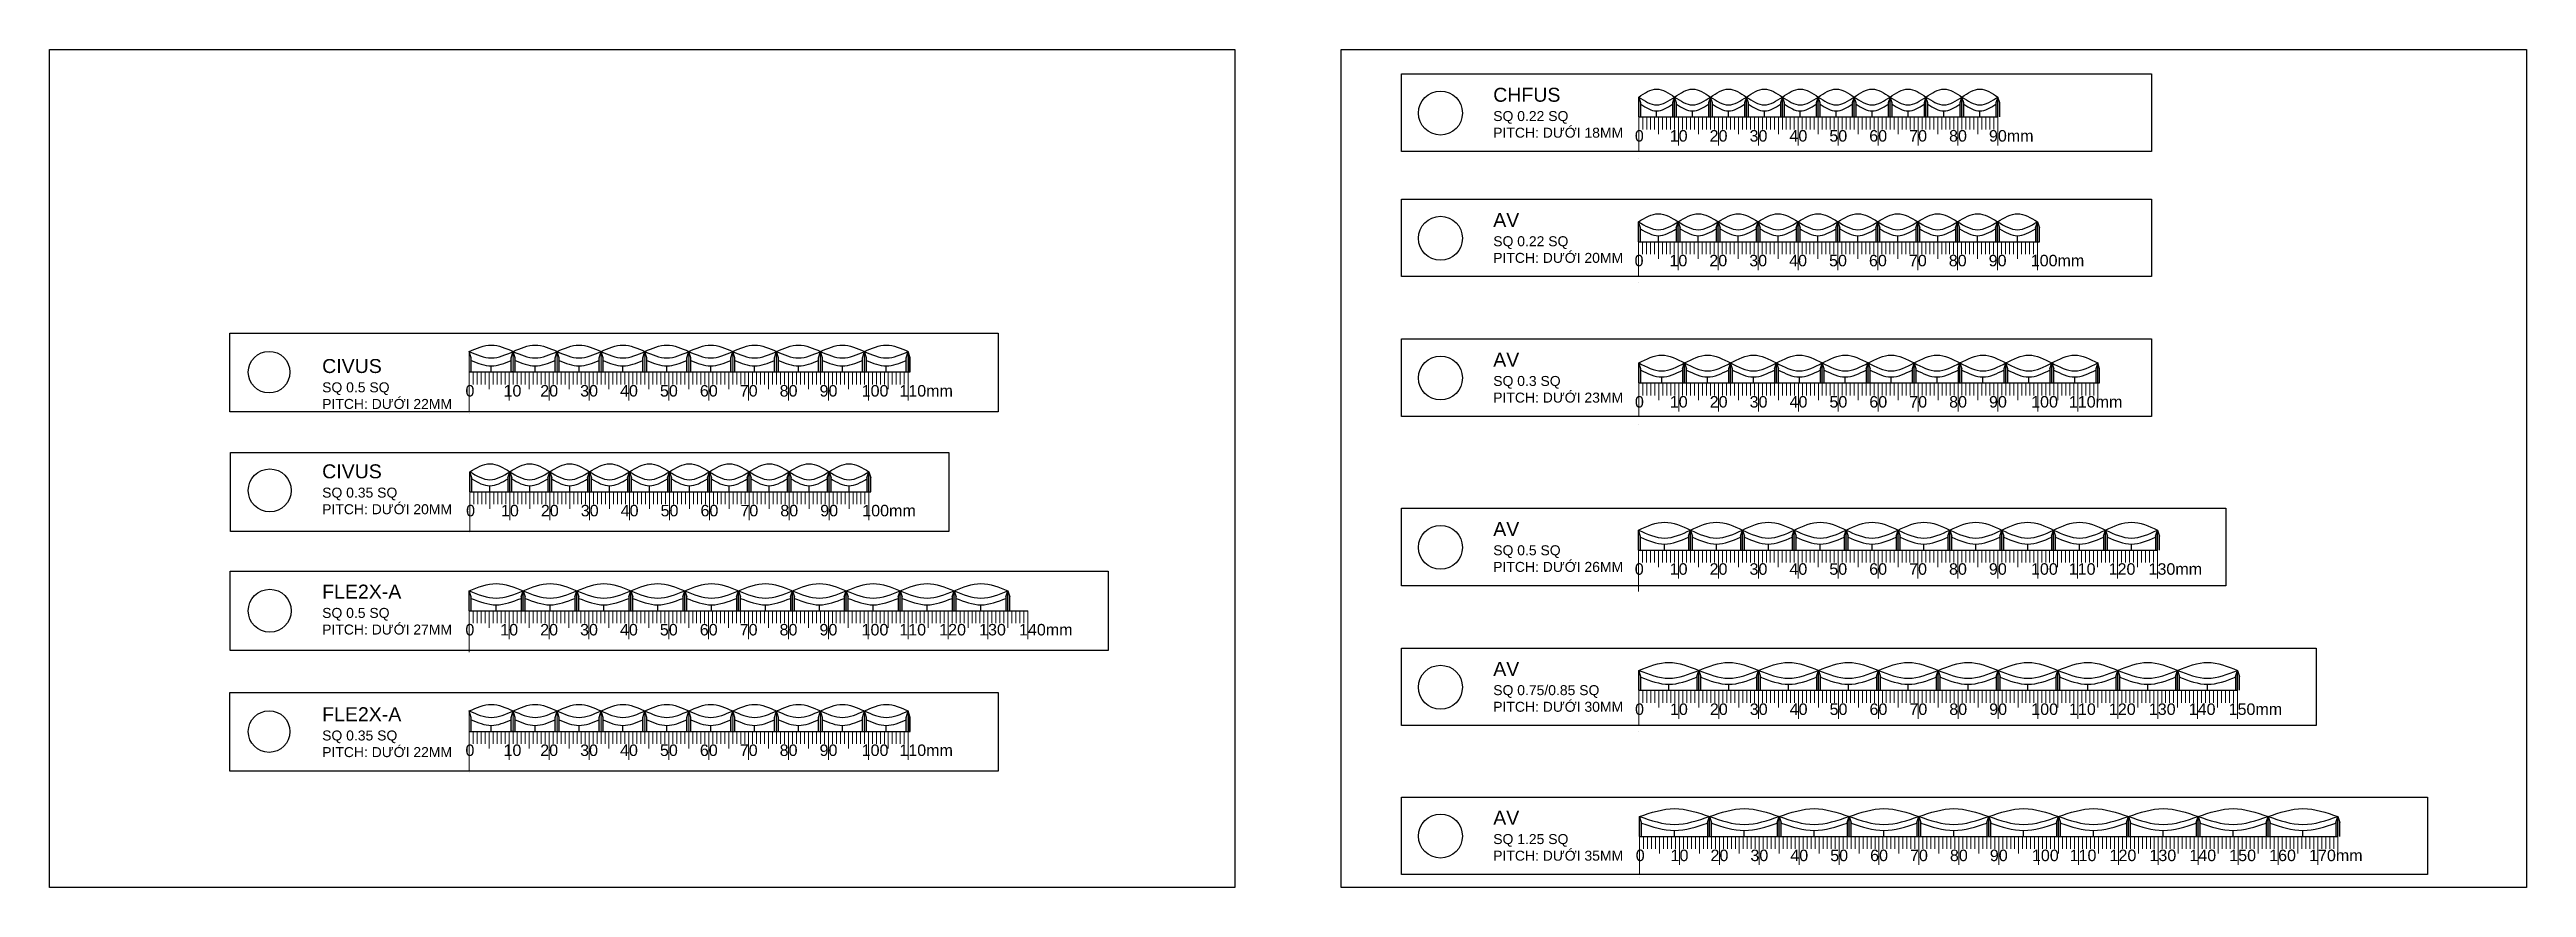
# Model space of a CAD drawing. Header units: millimetres. Extents: x 10828 to 12582, y 10200 to 11457.
# Drawn here: x 11961 to 12582, y 11022 to 11232 of the extents above; entities that cross this region are included whole.
import ezdxf

# ---------------------------------------------------------------- set-up
doc = ezdxf.new("R2010")
doc.units = ezdxf.units.MM
doc.linetypes.add('ACAD_ISO03W100', pattern=[30, 12, -18])
for name, color, linetype, lineweight in [('BTONG', 250, 'Continuous', 30), ('chigioixd', 1, 'ACAD_ISO03W100', 30), ('VATLIEU', 250, 'Continuous', 5)]:
    doc.layers.add(name, color=color, linetype=linetype, lineweight=lineweight)
doc.layers.add('GHICHU', color=7, linetype='Continuous')
doc.styles.get("Standard").update_dxf_attribs({"font": 'arial.ttf'})
doc.styles.add('VN-DIM', font='')
doc.styles.get('VN-DIM').set_extended_font_data('VNI-Helve')

msp = doc.modelspace()

# ---------------------------------------------------------------- texts
at = {"char_height": 2.5, "attachment_point": 1}
for s, insert in [('{\\H1.4x;CHFUS\\P}SQ 0.22 SQ\\PPITCH: DƯỚI 18MM', (12322.97, 11222.54)), ('{\\H1.4x;AV\\P}SQ 0.22 SQ\\PPITCH: DƯỚI 20MM', (12322.97, 11191.17)), ('{\\H1.4x;CIVUS}\\PSQ 0.5 SQ\\PPITCH: DƯỚI 22MM', (12029.5, 11154.56)), ('{\\H1.4x;AV\\P}SQ 0.3 SQ\\PPITCH: DƯỚI 23MM', (12322.97, 11156.15)), ('{\\H1.4x;CIVUS\\P}SQ 0.35 SQ\\PPITCH: DƯỚI 20MM', (12029.5, 11128.17)), ('{\\H1.4x;AV\\P}SQ 0.5 SQ\\PPITCH: DƯỚI 26MM', (12322.97, 11113.72)), ('{\\H1.4x;FLE2X-A}\\PSQ 0.5 SQ\\PPITCH: DƯỚI 27MM', (12029.5, 11098.02)), ('{\\H1.4x;AV\\P}SQ 0.75/0.85 SQ\\PPITCH: DƯỚI 30MM', (12322.97, 11078.66)), ('{\\H1.4x;FLE2X-A\\P}SQ 0.35 SQ\\PPITCH: DƯỚI 22MM', (12029.5, 11067.3)), ('{\\H1.4x;AV\\P}SQ 1.25 SQ\\PPITCH: DƯỚI 35MM', (12322.97, 11041.34))]:
    msp.add_mtext_dynamic_manual_height_columns(s, width=33.1939, gutter_width=12.5, heights=[0], dxfattribs=dict(at, insert=insert))
at = {"layer": 'chigioixd', "color": 1, "linetype": 'ByBlock', "ltscale": 0.13, "char_height": 2.88, "attachment_point": 1, "style": 'VN-DIM'}
for s, insert in [('0', (12358.46, 11211.94)), ('0', (12358.48, 11145.28)), ('0', (12065.57, 11118.02)), ('{\\C0;100mm}', (12164.85, 11118.02)), ('0', (12358.44, 11103.38)), ('0', (12065.39, 11088.17)), ('0', (12358.51, 11068.25)), ('0', (12358.68, 11031.61))]:
    msp.add_mtext(s, dxfattribs=dict(at, insert=insert))
at = {"layer": 'chigioixd', "color": 0, "linetype": 'ByBlock', "ltscale": 0.13, "char_height": 2.88, "attachment_point": 1, "style": 'VN-DIM'}
for s, insert in [('0', (12358.39, 11180.68)), ('100mm', (12457.67, 11180.68)), ('0', (12065.41, 11148.04)), ('{\\C0;100}', (12164.7, 11148.04)), ('100', (12457.77, 11145.28)), ('100', (12457.73, 11103.38)), ('100', (12457.8, 11068.25)), ('0', (12065.41, 11057.96)), ('{\\C0;100}', (12164.7, 11057.96)), ('100', (12457.97, 11031.61))]:
    msp.add_mtext(s, dxfattribs=dict(at, insert=insert))
at = {"layer": 'GHICHU', "char_height": 2.88, "attachment_point": 1, "style": 'VN-DIM'}
for s, insert in [('10', (12367.2, 11211.94)), ('20', (12377.2, 11211.94)), ('30', (12387.2, 11211.94)), ('40', (12397.2, 11211.94)), ('50', (12407.2, 11211.94)), ('60', (12417.2, 11211.94)), ('70', (12427.2, 11211.94)), ('80', (12437.2, 11211.94)), ('90mm', (12447.2, 11211.94)), ('110mm', (12174.15, 11148.04)), ('10', (12367.22, 11145.28)), ('20', (12377.22, 11145.28)), ('30', (12387.22, 11145.28)), ('40', (12397.22, 11145.28)), ('50', (12407.22, 11145.28)), ('60', (12417.22, 11145.28)), ('70', (12427.22, 11145.28)), ('80', (12437.22, 11145.28)), ('90', (12447.22, 11145.28)), ('110mm', (12467.22, 11145.28)), ('20', (12084.31, 11118.02)), ('30', (12094.31, 11118.02)), ('40', (12104.31, 11118.02)), ('50', (12114.31, 11118.02)), ('60', (12124.31, 11118.02)), ('70', (12134.31, 11118.02)), ('80', (12144.31, 11118.02)), ('90', (12154.31, 11118.02)), ('10', (12367.19, 11103.38)), ('20', (12377.19, 11103.38)), ('30', (12387.19, 11103.38)), ('40', (12397.19, 11103.38)), ('50', (12407.19, 11103.38)), ('60', (12417.19, 11103.38)), ('70', (12427.19, 11103.38)), ('80', (12437.19, 11103.38)), ('90', (12447.19, 11103.38)), ('110', (12467.19, 11103.38)), ('120', (12477.19, 11103.38)), ('130mm', (12487.19, 11103.38)), ('10', (12074.13, 11088.17)), ('20', (12084.13, 11088.17)), ('30', (12094.13, 11088.17)), ('40', (12104.13, 11088.17)), ('50', (12114.13, 11088.17)), ('60', (12124.13, 11088.17)), ('70', (12134.13, 11088.17)), ('80', (12144.13, 11088.17)), ('90', (12154.13, 11088.17)), ('110', (12174.13, 11088.17)), ('120', (12184.13, 11088.17)), ('130', (12194.13, 11088.17)), ('140mm', (12204.13, 11088.17)), ('10', (12367.26, 11068.25)), ('20', (12377.26, 11068.25)), ('30', (12387.26, 11068.25)), ('40', (12397.26, 11068.25)), ('50', (12407.26, 11068.25)), ('60', (12417.26, 11068.25)), ('70', (12427.26, 11068.25)), ('80', (12437.26, 11068.25)), ('90', (12447.26, 11068.25)), ('110', (12467.26, 11068.25)), ('120', (12477.26, 11068.25)), ('130', (12487.26, 11068.25)), ('140', (12497.26, 11068.25)), ('150mm', (12507.26, 11068.25)), ('10', (12367.42, 11031.61)), ('20', (12377.42, 11031.61)), ('30', (12387.42, 11031.61)), ('40', (12397.42, 11031.61)), ('50', (12407.42, 11031.61)), ('60', (12417.42, 11031.61)), ('70', (12427.42, 11031.61)), ('80', (12437.42, 11031.61)), ('90', (12447.42, 11031.61)), ('110', (12467.42, 11031.61)), ('120', (12477.42, 11031.61)), ('130', (12487.42, 11031.61)), ('140', (12497.42, 11031.61)), ('150', (12507.42, 11031.61)), ('160', (12517.42, 11031.61)), ('170mm', (12527.42, 11031.61))]:
    msp.add_mtext(s, dxfattribs=dict(at, insert=insert))
at = {"layer": 'GHICHU', "color": 0, "char_height": 2.88, "attachment_point": 1, "style": 'VN-DIM'}
for s, insert in [('10', (12367.13, 11180.68)), ('20', (12377.13, 11180.68)), ('30', (12387.13, 11180.68)), ('40', (12397.13, 11180.68)), ('50', (12407.13, 11180.68)), ('60', (12417.13, 11180.68)), ('70', (12427.13, 11180.68)), ('80', (12437.13, 11180.68)), ('90', (12447.13, 11180.68)), ('10', (12074.95, 11148.04)), ('20', (12084.15, 11148.04)), ('30', (12094.15, 11148.04)), ('40', (12104.15, 11148.04)), ('50', (12114.15, 11148.04)), ('60', (12124.15, 11148.04)), ('70', (12134.15, 11148.04)), ('80', (12144.15, 11148.04)), ('90', (12154.15, 11148.04)), ('10', (12074.95, 11057.96)), ('20', (12084.15, 11057.96)), ('30', (12094.15, 11057.96)), ('40', (12104.15, 11057.96)), ('50', (12114.15, 11057.96)), ('60', (12124.15, 11057.96)), ('70', (12134.15, 11057.96)), ('80', (12144.15, 11057.96)), ('90', (12154.15, 11057.96)), ('110mm', (12174.15, 11057.96))]:
    msp.add_mtext(s, dxfattribs=dict(at, insert=insert))
at = {"layer": 'GHICHU', "insert": (12074.31, 11118.02), "char_height": 2.88, "width": 0.6857, "attachment_point": 1, "style": 'VN-DIM'}
msp.add_mtext('10', dxfattribs=at)
at = {"layer": 'GHICHU', "color": 1, "linetype": 'ByBlock', "ltscale": 0.13, "insert": (12164.68, 11088.17), "char_height": 2.88, "attachment_point": 1, "style": 'VN-DIM'}
msp.add_mtext('{\\C0;100}', dxfattribs=at)

# ---------------------------------------------------------------- hatches: boundary and pattern name
h = msp.add_hatch(color=3)
h.dxf.hatch_style = 1
h.paths.add_polyline_path([(12377.42, 11220.23), (12376.92, 11218.73), (12376.92, 11215.23), (12377.42, 11215.23)])
h.paths.add_polyline_path([(12377.92, 11218.73), (12377.42, 11220.23), (12377.42, 11215.23), (12377.92, 11215.23)])
h.paths.add_polyline_path([(12368.42, 11220.23), (12367.92, 11218.73), (12367.92, 11215.23), (12368.42, 11215.23)])
h.paths.add_polyline_path([(12368.92, 11218.73), (12368.42, 11220.23), (12368.42, 11215.23), (12368.92, 11215.23)])
h.paths.add_polyline_path([(12359.92, 11218.73), (12359.42, 11220.23), (12359.42, 11215.23), (12359.92, 11215.23)])
h = msp.add_hatch(color=3)
h.dxf.hatch_style = 1
h.paths.add_polyline_path([(12395.42, 11220.23), (12394.92, 11218.73), (12394.92, 11215.23), (12395.42, 11215.23)])
h.paths.add_polyline_path([(12395.92, 11218.73), (12395.42, 11220.23), (12395.42, 11215.23), (12395.92, 11215.23)])
h.paths.add_polyline_path([(12386.42, 11220.23), (12385.92, 11218.73), (12385.92, 11215.23), (12386.42, 11215.23)])
h.paths.add_polyline_path([(12386.92, 11218.73), (12386.42, 11220.23), (12386.42, 11215.23), (12386.92, 11215.23)])
h.paths.add_polyline_path([(12377.92, 11218.73), (12377.42, 11220.23), (12377.42, 11215.23), (12377.92, 11215.23)])
h = msp.add_hatch(color=3)
h.dxf.hatch_style = 1
h.paths.add_polyline_path([(12413.42, 11220.23), (12412.92, 11218.73), (12412.92, 11215.23), (12413.42, 11215.23)])
h.paths.add_polyline_path([(12413.92, 11218.73), (12413.42, 11220.23), (12413.42, 11215.23), (12413.92, 11215.23)])
h.paths.add_polyline_path([(12404.42, 11220.23), (12403.92, 11218.73), (12403.92, 11215.23), (12404.42, 11215.23)])
h.paths.add_polyline_path([(12404.92, 11218.73), (12404.42, 11220.23), (12404.42, 11215.23), (12404.92, 11215.23)])
h.paths.add_polyline_path([(12395.92, 11218.73), (12395.42, 11220.23), (12395.42, 11215.23), (12395.92, 11215.23)])
h = msp.add_hatch(color=3)
h.dxf.hatch_style = 1
h.paths.add_polyline_path([(12431.42, 11220.23), (12430.92, 11218.73), (12430.92, 11215.23), (12431.42, 11215.23)])
h.paths.add_polyline_path([(12431.92, 11218.73), (12431.42, 11220.23), (12431.42, 11215.23), (12431.92, 11215.23)])
h.paths.add_polyline_path([(12422.42, 11220.23), (12421.92, 11218.73), (12421.92, 11215.23), (12422.42, 11215.23)])
h.paths.add_polyline_path([(12422.92, 11218.73), (12422.42, 11220.23), (12422.42, 11215.23), (12422.92, 11215.23)])
h.paths.add_polyline_path([(12413.92, 11218.73), (12413.42, 11220.23), (12413.42, 11215.23), (12413.92, 11215.23)])
h = msp.add_hatch(color=3)
h.dxf.hatch_style = 1
h.paths.add_polyline_path([(12449.42, 11220.23), (12448.92, 11218.73), (12448.92, 11215.23), (12449.42, 11215.23)])
h.paths.add_polyline_path([(12449.92, 11218.73), (12449.42, 11220.23), (12449.42, 11215.23), (12449.92, 11215.23)])
h.paths.add_polyline_path([(12440.42, 11220.23), (12439.92, 11218.73), (12439.92, 11215.23), (12440.42, 11215.23)])
h.paths.add_polyline_path([(12440.92, 11218.73), (12440.42, 11220.23), (12440.42, 11215.23), (12440.92, 11215.23)])
h.paths.add_polyline_path([(12431.92, 11218.73), (12431.42, 11220.23), (12431.42, 11215.23), (12431.92, 11215.23)])
h = msp.add_hatch(color=3)
h.dxf.hatch_style = 1
h.paths.add_polyline_path([(12359.85, 11187.47), (12359.35, 11188.97), (12359.35, 11183.97), (12359.85, 11183.97)])
h.paths.add_polyline_path([(12369.35, 11188.97), (12368.85, 11187.47), (12368.85, 11183.97), (12369.35, 11183.97)])
h.paths.add_polyline_path([(12369.85, 11187.47), (12369.35, 11188.97), (12369.35, 11183.97), (12369.85, 11183.97)])
h.paths.add_polyline_path([(12379.35, 11188.97), (12378.85, 11187.47), (12378.85, 11183.97), (12379.35, 11183.97)])
h.paths.add_polyline_path([(12379.85, 11187.47), (12379.35, 11188.97), (12379.35, 11183.97), (12379.85, 11183.97)])
h = msp.add_hatch(color=3)
h.dxf.hatch_style = 1
h.paths.add_polyline_path([(12379.85, 11187.47), (12379.35, 11188.97), (12379.35, 11183.97), (12379.85, 11183.97)])
h.paths.add_polyline_path([(12389.35, 11188.97), (12388.85, 11187.47), (12388.85, 11183.97), (12389.35, 11183.97)])
h.paths.add_polyline_path([(12389.85, 11187.47), (12389.35, 11188.97), (12389.35, 11183.97), (12389.85, 11183.97)])
h.paths.add_polyline_path([(12399.35, 11188.97), (12398.85, 11187.47), (12398.85, 11183.97), (12399.35, 11183.97)])
h.paths.add_polyline_path([(12399.85, 11187.47), (12399.35, 11188.97), (12399.35, 11183.97), (12399.85, 11183.97)])
h = msp.add_hatch(color=3)
h.dxf.hatch_style = 1
h.paths.add_polyline_path([(12399.85, 11187.47), (12399.35, 11188.97), (12399.35, 11183.97), (12399.85, 11183.97)])
h.paths.add_polyline_path([(12409.35, 11188.97), (12408.85, 11187.47), (12408.85, 11183.97), (12409.35, 11183.97)])
h.paths.add_polyline_path([(12409.85, 11187.47), (12409.35, 11188.97), (12409.35, 11183.97), (12409.85, 11183.97)])
h.paths.add_polyline_path([(12419.35, 11188.97), (12418.85, 11187.47), (12418.85, 11183.97), (12419.35, 11183.97)])
h.paths.add_polyline_path([(12419.85, 11187.47), (12419.35, 11188.97), (12419.35, 11183.97), (12419.85, 11183.97)])
h = msp.add_hatch(color=3)
h.dxf.hatch_style = 1
h.paths.add_polyline_path([(12419.85, 11187.47), (12419.35, 11188.97), (12419.35, 11183.97), (12419.85, 11183.97)])
h.paths.add_polyline_path([(12429.35, 11188.97), (12428.85, 11187.47), (12428.85, 11183.97), (12429.35, 11183.97)])
h.paths.add_polyline_path([(12429.85, 11187.47), (12429.35, 11188.97), (12429.35, 11183.97), (12429.85, 11183.97)])
h.paths.add_polyline_path([(12439.35, 11188.97), (12438.85, 11187.47), (12438.85, 11183.97), (12439.35, 11183.97)])
h.paths.add_polyline_path([(12439.85, 11187.47), (12439.35, 11188.97), (12439.35, 11183.97), (12439.85, 11183.97)])
h = msp.add_hatch(color=3)
h.dxf.hatch_style = 1
h.paths.add_polyline_path([(12439.85, 11187.47), (12439.35, 11188.97), (12439.35, 11183.97), (12439.85, 11183.97)])
h.paths.add_polyline_path([(12449.35, 11188.97), (12448.85, 11187.47), (12448.85, 11183.97), (12449.35, 11183.97)])
h.paths.add_polyline_path([(12449.85, 11187.47), (12449.35, 11188.97), (12449.35, 11183.97), (12449.85, 11183.97)])
h.paths.add_polyline_path([(12459.35, 11188.97), (12458.85, 11187.47), (12458.85, 11183.97), (12459.35, 11183.97)])
h.paths.add_polyline_path([(12459.85, 11187.47), (12459.35, 11188.97), (12459.35, 11183.97), (12459.85, 11183.97)])
h = msp.add_hatch(color=3)
h.dxf.hatch_style = 1
h.paths.add_polyline_path([(12066.88, 11154.83), (12066.37, 11156.45), (12066.37, 11151.33), (12066.88, 11151.33)])
h.paths.add_polyline_path([(12077.38, 11156.45), (12076.88, 11154.83), (12076.88, 11151.33), (12077.38, 11151.33)])
h.paths.add_polyline_path([(12077.88, 11154.83), (12077.38, 11156.45), (12077.38, 11151.33), (12077.88, 11151.33)])
h.paths.add_polyline_path([(12088.88, 11154.83), (12088.38, 11156.45), (12088.38, 11151.33), (12088.88, 11151.33)])
h.paths.add_polyline_path([(12088.38, 11156.45), (12087.88, 11154.83), (12087.88, 11151.33), (12088.38, 11151.33)])
h.paths.add_polyline_path([(12099.38, 11156.45), (12098.88, 11154.83), (12098.88, 11151.33), (12099.38, 11151.33)])
h.paths.add_polyline_path([(12099.88, 11154.83), (12099.38, 11156.45), (12099.38, 11151.33), (12099.88, 11151.33)])
h.paths.add_polyline_path([(12110.38, 11156.45), (12109.88, 11154.83), (12109.88, 11151.33), (12110.38, 11151.33)])
h.paths.add_polyline_path([(12110.88, 11154.83), (12110.38, 11156.45), (12110.38, 11151.33), (12110.88, 11151.33)])
h.paths.add_polyline_path([(12121.38, 11156.45), (12120.88, 11154.83), (12120.88, 11151.33), (12121.38, 11151.33)])
h.paths.add_polyline_path([(12121.88, 11154.83), (12121.38, 11156.45), (12121.38, 11151.33), (12121.88, 11151.33)])
h.paths.add_polyline_path([(12132.38, 11156.45), (12131.88, 11154.83), (12131.88, 11151.33), (12132.38, 11151.33)])
h.paths.add_polyline_path([(12132.88, 11154.83), (12132.38, 11156.45), (12132.38, 11151.33), (12132.88, 11151.33)])
h.paths.add_polyline_path([(12143.38, 11156.45), (12142.88, 11154.83), (12142.88, 11151.33), (12143.38, 11151.33)])
h.paths.add_polyline_path([(12143.88, 11154.83), (12143.38, 11156.45), (12143.38, 11151.33), (12143.88, 11151.33)])
h.paths.add_polyline_path([(12154.38, 11156.45), (12153.88, 11154.83), (12153.88, 11151.33), (12154.38, 11151.33)])
h.paths.add_polyline_path([(12154.88, 11154.83), (12154.38, 11156.45), (12154.38, 11151.33), (12154.88, 11151.33)])
h.paths.add_polyline_path([(12165.38, 11156.45), (12164.88, 11154.83), (12164.88, 11151.33), (12165.38, 11151.33)])
h.paths.add_polyline_path([(12165.88, 11154.83), (12165.38, 11156.45), (12165.38, 11151.33), (12165.88, 11151.33)])
h.paths.add_polyline_path([(12176.38, 11156.45), (12175.88, 11154.83), (12175.88, 11151.33), (12176.38, 11151.33)])
h = msp.add_hatch(color=3)
h.dxf.hatch_style = 1
h.paths.add_polyline_path([(12176.38, 11151.33), (12176.88, 11151.33), (12176.88, 11154.83), (12176.38, 11156.45)])
h = msp.add_hatch(color=3)
h.dxf.hatch_style = 1
h.paths.add_polyline_path([(12359.94, 11152.07), (12359.44, 11153.57), (12359.44, 11148.57), (12359.94, 11148.57)])
h.paths.add_polyline_path([(12370.94, 11153.57), (12370.44, 11152.07), (12370.44, 11148.57), (12370.94, 11148.57)])
h.paths.add_polyline_path([(12371.44, 11152.07), (12370.94, 11153.57), (12370.94, 11148.57), (12371.44, 11148.57)])
h.paths.add_polyline_path([(12382.44, 11153.57), (12381.94, 11152.07), (12381.94, 11148.57), (12382.44, 11148.57)])
h.paths.add_polyline_path([(12382.94, 11152.07), (12382.44, 11153.57), (12382.44, 11148.57), (12382.94, 11148.57)])
h = msp.add_hatch(color=3)
h.dxf.hatch_style = 1
h.paths.add_polyline_path([(12382.94, 11152.07), (12382.44, 11153.57), (12382.44, 11148.57), (12382.94, 11148.57)])
h.paths.add_polyline_path([(12393.94, 11153.57), (12393.44, 11152.07), (12393.44, 11148.57), (12393.94, 11148.57)])
h.paths.add_polyline_path([(12394.44, 11152.07), (12393.94, 11153.57), (12393.94, 11148.57), (12394.44, 11148.57)])
h.paths.add_polyline_path([(12405.44, 11153.57), (12404.94, 11152.07), (12404.94, 11148.57), (12405.44, 11148.57)])
h.paths.add_polyline_path([(12405.94, 11152.07), (12405.44, 11153.57), (12405.44, 11148.57), (12405.94, 11148.57)])
h = msp.add_hatch(color=3)
h.dxf.hatch_style = 1
h.paths.add_polyline_path([(12405.94, 11152.07), (12405.44, 11153.57), (12405.44, 11148.57), (12405.94, 11148.57)])
h.paths.add_polyline_path([(12416.94, 11153.57), (12416.44, 11152.07), (12416.44, 11148.57), (12416.94, 11148.57)])
h.paths.add_polyline_path([(12417.44, 11152.07), (12416.94, 11153.57), (12416.94, 11148.57), (12417.44, 11148.57)])
h.paths.add_polyline_path([(12428.44, 11153.57), (12427.94, 11152.07), (12427.94, 11148.57), (12428.44, 11148.57)])
h.paths.add_polyline_path([(12428.94, 11152.07), (12428.44, 11153.57), (12428.44, 11148.57), (12428.94, 11148.57)])
h = msp.add_hatch(color=3)
h.dxf.hatch_style = 1
h.paths.add_polyline_path([(12428.94, 11152.07), (12428.44, 11153.57), (12428.44, 11148.57), (12428.94, 11148.57)])
h.paths.add_polyline_path([(12439.94, 11153.57), (12439.44, 11152.07), (12439.44, 11148.57), (12439.94, 11148.57)])
h.paths.add_polyline_path([(12440.44, 11152.07), (12439.94, 11153.57), (12439.94, 11148.57), (12440.44, 11148.57)])
h.paths.add_polyline_path([(12451.44, 11153.57), (12450.94, 11152.07), (12450.94, 11148.57), (12451.44, 11148.57)])
h.paths.add_polyline_path([(12451.94, 11152.07), (12451.44, 11153.57), (12451.44, 11148.57), (12451.94, 11148.57)])
h = msp.add_hatch(color=3)
h.dxf.hatch_style = 1
h.paths.add_polyline_path([(12451.94, 11152.07), (12451.44, 11153.57), (12451.44, 11148.57), (12451.94, 11148.57)])
h.paths.add_polyline_path([(12462.94, 11153.57), (12462.44, 11152.07), (12462.44, 11148.57), (12462.94, 11148.57)])
h.paths.add_polyline_path([(12463.44, 11152.07), (12462.94, 11153.57), (12462.94, 11148.57), (12463.44, 11148.57)])
h.paths.add_polyline_path([(12474.44, 11153.57), (12473.94, 11152.07), (12473.94, 11148.57), (12474.44, 11148.57)])
h.paths.add_polyline_path([(12474.94, 11152.07), (12474.44, 11153.57), (12474.44, 11148.57), (12474.94, 11148.57)])
h = msp.add_hatch(color=3)
h.dxf.hatch_style = 1
h.paths.add_polyline_path([(12067.03, 11124.81), (12066.53, 11126.31), (12066.53, 11121.31), (12067.03, 11121.31)])
h.paths.add_polyline_path([(12076.53, 11126.31), (12076.03, 11124.81), (12076.03, 11121.31), (12076.53, 11121.31)])
h.paths.add_polyline_path([(12076.53, 11126.31), (12076.53, 11121.31), (12077.03, 11121.31), (12077.03, 11124.81)])
h.paths.add_polyline_path([(12086.53, 11126.31), (12086.03, 11124.81), (12086.03, 11121.31), (12086.53, 11121.31)])
h.paths.add_polyline_path([(12087.03, 11124.81), (12086.53, 11126.31), (12086.53, 11121.31), (12087.03, 11121.31)])
h.paths.add_polyline_path([(12097.03, 11124.81), (12096.53, 11126.31), (12096.53, 11121.31), (12097.03, 11121.31)])
h.paths.add_polyline_path([(12096.53, 11126.31), (12096.03, 11124.81), (12096.03, 11121.31), (12096.53, 11121.31)])
h.paths.add_polyline_path([(12106.53, 11126.31), (12106.03, 11124.81), (12106.03, 11121.31), (12106.53, 11121.31)])
h.paths.add_polyline_path([(12107.03, 11124.81), (12106.53, 11126.31), (12106.53, 11121.31), (12107.03, 11121.31)])
h.paths.add_polyline_path([(12116.53, 11126.31), (12116.03, 11124.81), (12116.03, 11121.31), (12116.53, 11121.31)])
h.paths.add_polyline_path([(12117.03, 11124.81), (12116.53, 11126.31), (12116.53, 11121.31), (12117.03, 11121.31)])
h.paths.add_polyline_path([(12127.03, 11124.81), (12126.53, 11126.31), (12126.53, 11121.31), (12127.03, 11121.31)])
h.paths.add_polyline_path([(12126.53, 11126.31), (12126.03, 11124.81), (12126.03, 11121.31), (12126.53, 11121.31)])
h.paths.add_polyline_path([(12136.53, 11126.31), (12136.03, 11124.81), (12136.03, 11121.31), (12136.53, 11121.31)])
h.paths.add_polyline_path([(12137.03, 11124.81), (12136.53, 11126.31), (12136.53, 11121.31), (12137.03, 11121.31)])
h.paths.add_polyline_path([(12147.03, 11124.81), (12146.53, 11126.31), (12146.53, 11121.31), (12147.03, 11121.31)])
h.paths.add_polyline_path([(12146.53, 11126.31), (12146.03, 11124.81), (12146.03, 11121.31), (12146.53, 11121.31)])
h.paths.add_polyline_path([(12156.53, 11126.31), (12156.03, 11124.81), (12156.03, 11121.31), (12156.53, 11121.31)])
h.paths.add_polyline_path([(12157.03, 11124.81), (12156.53, 11126.31), (12156.53, 11121.31), (12157.03, 11121.31)])
h.paths.add_polyline_path([(12166.53, 11126.31), (12166.03, 11124.81), (12166.03, 11121.31), (12166.53, 11121.31)])
h.paths.add_polyline_path([(12167.03, 11124.81), (12166.53, 11126.31), (12166.53, 11121.31), (12167.03, 11121.31)])
h = msp.add_hatch(color=3)
h.dxf.hatch_style = 1
h.paths.add_polyline_path([(12385.91, 11110.18), (12385.41, 11111.68), (12385.41, 11106.68), (12385.91, 11106.68)])
h.paths.add_polyline_path([(12385.41, 11111.68), (12384.91, 11110.18), (12384.91, 11106.68), (12385.41, 11106.68)])
h.paths.add_polyline_path([(12372.41, 11111.68), (12371.91, 11110.18), (12371.91, 11106.68), (12372.41, 11106.68)])
h.paths.add_polyline_path([(12372.91, 11110.18), (12372.41, 11111.68), (12372.41, 11106.68), (12372.91, 11106.68)])
h.paths.add_polyline_path([(12359.9, 11110.08), (12359.41, 11111.68), (12359.41, 11106.68), (12359.9, 11106.68)])
h = msp.add_hatch(color=3)
h.dxf.hatch_style = 1
h.paths.add_polyline_path([(12411.91, 11110.18), (12411.41, 11111.68), (12411.41, 11106.68), (12411.91, 11106.68)])
h.paths.add_polyline_path([(12411.41, 11111.68), (12410.91, 11110.18), (12410.91, 11106.68), (12411.41, 11106.68)])
h.paths.add_polyline_path([(12398.41, 11111.68), (12397.91, 11110.18), (12397.91, 11106.68), (12398.41, 11106.68)])
h.paths.add_polyline_path([(12398.91, 11110.18), (12398.41, 11111.68), (12398.41, 11106.68), (12398.91, 11106.68)])
h.paths.add_polyline_path([(12385.9, 11110.08), (12385.41, 11111.68), (12385.41, 11106.68), (12385.9, 11106.68)])
h = msp.add_hatch(color=3)
h.dxf.hatch_style = 1
h.paths.add_polyline_path([(12437.91, 11110.18), (12437.41, 11111.68), (12437.41, 11106.68), (12437.91, 11106.68)])
h.paths.add_polyline_path([(12437.41, 11111.68), (12436.91, 11110.18), (12436.91, 11106.68), (12437.41, 11106.68)])
h.paths.add_polyline_path([(12424.41, 11111.68), (12423.91, 11110.18), (12423.91, 11106.68), (12424.41, 11106.68)])
h.paths.add_polyline_path([(12424.91, 11110.18), (12424.41, 11111.68), (12424.41, 11106.68), (12424.91, 11106.68)])
h.paths.add_polyline_path([(12411.9, 11110.08), (12411.41, 11111.68), (12411.41, 11106.68), (12411.9, 11106.68)])
h = msp.add_hatch(color=3)
h.dxf.hatch_style = 1
h.paths.add_polyline_path([(12463.91, 11110.18), (12463.41, 11111.68), (12463.41, 11106.68), (12463.91, 11106.68)])
h.paths.add_polyline_path([(12463.41, 11111.68), (12462.91, 11110.18), (12462.91, 11106.68), (12463.41, 11106.68)])
h.paths.add_polyline_path([(12450.41, 11111.68), (12449.91, 11110.18), (12449.91, 11106.68), (12450.41, 11106.68)])
h.paths.add_polyline_path([(12450.91, 11110.18), (12450.41, 11111.68), (12450.41, 11106.68), (12450.91, 11106.68)])
h.paths.add_polyline_path([(12437.9, 11110.08), (12437.41, 11111.68), (12437.41, 11106.68), (12437.9, 11106.68)])
h = msp.add_hatch(color=3)
h.dxf.hatch_style = 1
h.paths.add_polyline_path([(12489.91, 11110.18), (12489.41, 11111.68), (12489.41, 11106.68), (12489.91, 11106.68)])
h.paths.add_polyline_path([(12489.41, 11111.68), (12488.91, 11110.18), (12488.91, 11106.68), (12489.41, 11106.68)])
h.paths.add_polyline_path([(12476.41, 11111.68), (12475.91, 11110.18), (12475.91, 11106.68), (12476.41, 11106.68)])
h.paths.add_polyline_path([(12476.91, 11110.18), (12476.41, 11111.68), (12476.41, 11106.68), (12476.91, 11106.68)])
h.paths.add_polyline_path([(12463.9, 11110.08), (12463.41, 11111.68), (12463.41, 11106.68), (12463.9, 11106.68)])
h = msp.add_hatch(color=3)
h.dxf.hatch_style = 1
h.paths.add_polyline_path([(12066.85, 11094.97), (12066.35, 11096.47), (12066.35, 11091.47), (12066.85, 11091.47)])
h.paths.add_polyline_path([(12079.85, 11096.47), (12079.35, 11094.97), (12079.35, 11091.47), (12079.85, 11091.47)])
h.paths.add_polyline_path([(12080.35, 11094.97), (12079.85, 11096.47), (12079.85, 11091.47), (12080.35, 11091.47)])
h.paths.add_polyline_path([(12093.35, 11096.47), (12092.85, 11094.97), (12092.85, 11091.47), (12093.35, 11091.47)])
h.paths.add_polyline_path([(12093.85, 11094.97), (12093.35, 11096.47), (12093.35, 11091.47), (12093.85, 11091.47)])
h.paths.add_polyline_path([(12106.85, 11096.47), (12106.85, 11091.47), (12107.35, 11091.47), (12107.35, 11094.97)])
h.paths.add_polyline_path([(12106.85, 11096.47), (12106.35, 11094.97), (12106.35, 11091.47), (12106.85, 11091.47)])
h.paths.add_polyline_path([(12120.35, 11096.47), (12119.85, 11094.97), (12119.85, 11091.47), (12120.35, 11091.47)])
h.paths.add_polyline_path([(12120.35, 11096.47), (12120.35, 11091.47), (12120.85, 11091.47), (12120.85, 11094.97)])
h.paths.add_polyline_path([(12133.85, 11096.47), (12133.35, 11094.97), (12133.35, 11091.47), (12133.85, 11091.47)])
h.paths.add_polyline_path([(12134.35, 11094.97), (12133.85, 11096.47), (12133.85, 11091.47), (12134.35, 11091.47)])
h.paths.add_polyline_path([(12147.85, 11094.97), (12147.35, 11096.47), (12147.35, 11091.47), (12147.85, 11091.47)])
h.paths.add_polyline_path([(12147.35, 11096.47), (12146.85, 11094.97), (12146.85, 11091.47), (12147.35, 11091.47)])
h.paths.add_polyline_path([(12160.85, 11096.47), (12160.35, 11094.97), (12160.35, 11091.47), (12160.85, 11091.47)])
h.paths.add_polyline_path([(12174.35, 11096.47), (12173.85, 11094.97), (12173.85, 11091.47), (12174.35, 11091.47)])
h.paths.add_polyline_path([(12174.35, 11096.47), (12174.35, 11091.47), (12174.85, 11091.47), (12174.85, 11094.97)])
h.paths.add_polyline_path([(12160.85, 11096.47), (12160.85, 11091.47), (12161.35, 11091.47), (12161.35, 11094.97)])
h.paths.add_polyline_path([(12187.85, 11096.47), (12187.35, 11094.97), (12187.35, 11091.47), (12187.85, 11091.47)])
h.paths.add_polyline_path([(12187.85, 11096.47), (12187.85, 11091.47), (12188.35, 11091.47), (12188.35, 11094.97)])
h.paths.add_polyline_path([(12201.35, 11096.47), (12200.85, 11094.97), (12200.85, 11091.47), (12201.35, 11091.47)])
h.paths.add_polyline_path([(12201.85, 11094.97), (12201.35, 11096.47), (12201.35, 11091.47), (12201.85, 11091.47)])
h = msp.add_hatch(color=3)
h.dxf.hatch_style = 1
h.paths.add_polyline_path([(12359.98, 11075.04), (12359.48, 11076.54), (12359.48, 11071.54), (12359.98, 11071.54)])
edge = h.paths.add_edge_path()
edge.add_line((12374.48, 11075.04), (12374.47, 11075.04))
edge.add_spline(control_points=[(12374.47, 11075.04), (12374.47, 11075.04), (12374.47, 11075.04), (12374.48, 11075.04)], knot_values=[15.51844, 15.51844, 15.51844, 15.51844, 15.524175, 15.524175, 15.524175, 15.524175], degree=3, periodic=0)
edge.add_line((12374.48, 11075.04), (12374.48, 11076.54))
edge.add_line((12374.48, 11076.54), (12373.98, 11075.04))
edge.add_line((12373.98, 11075.04), (12373.98, 11071.54))
edge.add_line((12373.98, 11071.54), (12374.48, 11071.54))
edge.add_line((12374.48, 11071.54), (12374.48, 11075.04))
edge = h.paths.add_edge_path()
edge.add_line((12374.98, 11075.04), (12374.48, 11076.54))
edge.add_line((12374.48, 11076.54), (12374.48, 11075.04))
edge.add_spline(control_points=[(12374.48, 11075.04), (12374.48, 11075.04), (12374.48, 11075.04), (12374.48, 11075.04)], knot_values=[0, 0, 0, 0, 0.005735, 0.005735, 0.005735, 0.005735], degree=3, periodic=0)
edge.add_line((12374.48, 11075.04), (12374.48, 11075.04))
edge.add_line((12374.48, 11075.04), (12374.48, 11071.54))
edge.add_line((12374.48, 11071.54), (12374.98, 11071.54))
edge.add_line((12374.98, 11071.54), (12374.98, 11075.04))
h.paths.add_polyline_path([(12389.48, 11076.54), (12388.98, 11075.04), (12388.98, 11071.54), (12389.48, 11071.54)])
h.paths.add_polyline_path([(12389.98, 11075.04), (12389.48, 11076.54), (12389.48, 11071.54), (12389.98, 11071.54)])
h = msp.add_hatch(color=3)
h.dxf.hatch_style = 1
h.paths.add_polyline_path([(12389.98, 11075.04), (12389.48, 11076.54), (12389.48, 11071.54), (12389.98, 11071.54)])
edge = h.paths.add_edge_path()
edge.add_line((12404.48, 11075.04), (12404.47, 11075.04))
edge.add_spline(control_points=[(12404.47, 11075.04), (12404.47, 11075.04), (12404.47, 11075.04), (12404.48, 11075.04)], knot_values=[15.51844, 15.51844, 15.51844, 15.51844, 15.524175, 15.524175, 15.524175, 15.524175], degree=3, periodic=0)
edge.add_line((12404.48, 11075.04), (12404.48, 11076.54))
edge.add_line((12404.48, 11076.54), (12403.98, 11075.04))
edge.add_line((12403.98, 11075.04), (12403.98, 11071.54))
edge.add_line((12403.98, 11071.54), (12404.48, 11071.54))
edge.add_line((12404.48, 11071.54), (12404.48, 11075.04))
edge = h.paths.add_edge_path()
edge.add_line((12404.98, 11075.04), (12404.48, 11076.54))
edge.add_line((12404.48, 11076.54), (12404.48, 11075.04))
edge.add_spline(control_points=[(12404.48, 11075.04), (12404.48, 11075.04), (12404.48, 11075.04), (12404.48, 11075.04)], knot_values=[0, 0, 0, 0, 0.005735, 0.005735, 0.005735, 0.005735], degree=3, periodic=0)
edge.add_line((12404.48, 11075.04), (12404.48, 11075.04))
edge.add_line((12404.48, 11075.04), (12404.48, 11071.54))
edge.add_line((12404.48, 11071.54), (12404.98, 11071.54))
edge.add_line((12404.98, 11071.54), (12404.98, 11075.04))
h.paths.add_polyline_path([(12419.48, 11076.54), (12418.98, 11075.04), (12418.98, 11071.54), (12419.48, 11071.54)])
h.paths.add_polyline_path([(12419.98, 11075.04), (12419.48, 11076.54), (12419.48, 11071.54), (12419.98, 11071.54)])
h = msp.add_hatch(color=3)
h.dxf.hatch_style = 1
h.paths.add_polyline_path([(12419.98, 11075.04), (12419.48, 11076.54), (12419.48, 11071.54), (12419.98, 11071.54)])
edge = h.paths.add_edge_path()
edge.add_line((12434.48, 11075.04), (12434.47, 11075.04))
edge.add_spline(control_points=[(12434.47, 11075.04), (12434.47, 11075.04), (12434.47, 11075.04), (12434.48, 11075.04)], knot_values=[15.51844, 15.51844, 15.51844, 15.51844, 15.524175, 15.524175, 15.524175, 15.524175], degree=3, periodic=0)
edge.add_line((12434.48, 11075.04), (12434.48, 11076.54))
edge.add_line((12434.48, 11076.54), (12433.98, 11075.04))
edge.add_line((12433.98, 11075.04), (12433.98, 11071.54))
edge.add_line((12433.98, 11071.54), (12434.48, 11071.54))
edge.add_line((12434.48, 11071.54), (12434.48, 11075.04))
edge = h.paths.add_edge_path()
edge.add_line((12434.98, 11075.04), (12434.48, 11076.54))
edge.add_line((12434.48, 11076.54), (12434.48, 11075.04))
edge.add_spline(control_points=[(12434.48, 11075.04), (12434.48, 11075.04), (12434.48, 11075.04), (12434.48, 11075.04)], knot_values=[0, 0, 0, 0, 0.005735, 0.005735, 0.005735, 0.005735], degree=3, periodic=0)
edge.add_line((12434.48, 11075.04), (12434.48, 11075.04))
edge.add_line((12434.48, 11075.04), (12434.48, 11071.54))
edge.add_line((12434.48, 11071.54), (12434.98, 11071.54))
edge.add_line((12434.98, 11071.54), (12434.98, 11075.04))
h.paths.add_polyline_path([(12449.48, 11076.54), (12448.98, 11075.04), (12448.98, 11071.54), (12449.48, 11071.54)])
h.paths.add_polyline_path([(12449.98, 11075.04), (12449.48, 11076.54), (12449.48, 11071.54), (12449.98, 11071.54)])
h = msp.add_hatch(color=3)
h.dxf.hatch_style = 1
h.paths.add_polyline_path([(12449.98, 11075.04), (12449.48, 11076.54), (12449.48, 11071.54), (12449.98, 11071.54)])
edge = h.paths.add_edge_path()
edge.add_line((12464.48, 11075.04), (12464.47, 11075.04))
edge.add_spline(control_points=[(12464.47, 11075.04), (12464.47, 11075.04), (12464.47, 11075.04), (12464.48, 11075.04)], knot_values=[15.51844, 15.51844, 15.51844, 15.51844, 15.524175, 15.524175, 15.524175, 15.524175], degree=3, periodic=0)
edge.add_line((12464.48, 11075.04), (12464.48, 11076.54))
edge.add_line((12464.48, 11076.54), (12463.98, 11075.04))
edge.add_line((12463.98, 11075.04), (12463.98, 11071.54))
edge.add_line((12463.98, 11071.54), (12464.48, 11071.54))
edge.add_line((12464.48, 11071.54), (12464.48, 11075.04))
edge = h.paths.add_edge_path()
edge.add_line((12464.98, 11075.04), (12464.48, 11076.54))
edge.add_line((12464.48, 11076.54), (12464.48, 11075.04))
edge.add_spline(control_points=[(12464.48, 11075.04), (12464.48, 11075.04), (12464.48, 11075.04), (12464.48, 11075.04)], knot_values=[0, 0, 0, 0, 0.005735, 0.005735, 0.005735, 0.005735], degree=3, periodic=0)
edge.add_line((12464.48, 11075.04), (12464.48, 11075.04))
edge.add_line((12464.48, 11075.04), (12464.48, 11071.54))
edge.add_line((12464.48, 11071.54), (12464.98, 11071.54))
edge.add_line((12464.98, 11071.54), (12464.98, 11075.04))
h.paths.add_polyline_path([(12479.48, 11076.54), (12478.98, 11075.04), (12478.98, 11071.54), (12479.48, 11071.54)])
h.paths.add_polyline_path([(12479.98, 11075.04), (12479.48, 11076.54), (12479.48, 11071.54), (12479.98, 11071.54)])
h = msp.add_hatch(color=3)
h.dxf.hatch_style = 1
h.paths.add_polyline_path([(12479.98, 11075.04), (12479.48, 11076.54), (12479.48, 11071.54), (12479.98, 11071.54)])
edge = h.paths.add_edge_path()
edge.add_line((12494.48, 11075.04), (12494.47, 11075.04))
edge.add_spline(control_points=[(12494.47, 11075.04), (12494.47, 11075.04), (12494.47, 11075.04), (12494.48, 11075.04)], knot_values=[15.51844, 15.51844, 15.51844, 15.51844, 15.524175, 15.524175, 15.524175, 15.524175], degree=3, periodic=0)
edge.add_line((12494.48, 11075.04), (12494.48, 11076.54))
edge.add_line((12494.48, 11076.54), (12493.98, 11075.04))
edge.add_line((12493.98, 11075.04), (12493.98, 11071.54))
edge.add_line((12493.98, 11071.54), (12494.48, 11071.54))
edge.add_line((12494.48, 11071.54), (12494.48, 11075.04))
edge = h.paths.add_edge_path()
edge.add_line((12494.98, 11075.04), (12494.48, 11076.54))
edge.add_line((12494.48, 11076.54), (12494.48, 11075.04))
edge.add_spline(control_points=[(12494.48, 11075.04), (12494.48, 11075.04), (12494.48, 11075.04), (12494.48, 11075.04)], knot_values=[0, 0, 0, 0, 0.005735, 0.005735, 0.005735, 0.005735], degree=3, periodic=0)
edge.add_line((12494.48, 11075.04), (12494.48, 11075.04))
edge.add_line((12494.48, 11075.04), (12494.48, 11071.54))
edge.add_line((12494.48, 11071.54), (12494.98, 11071.54))
edge.add_line((12494.98, 11071.54), (12494.98, 11075.04))
h.paths.add_polyline_path([(12509.48, 11076.54), (12508.98, 11075.04), (12508.98, 11071.54), (12509.48, 11071.54)])
h.paths.add_polyline_path([(12509.98, 11075.04), (12509.48, 11076.54), (12509.48, 11071.54), (12509.98, 11071.54)])
h = msp.add_hatch(color=3)
h.dxf.hatch_style = 1
h.paths.add_polyline_path([(12066.88, 11064.75), (12066.37, 11066.38), (12066.37, 11061.25), (12066.88, 11061.25)])
h.paths.add_polyline_path([(12077.38, 11066.38), (12076.88, 11064.76), (12076.88, 11061.26), (12077.38, 11061.25)])
h.paths.add_polyline_path([(12077.88, 11064.75), (12077.38, 11066.38), (12077.38, 11061.25), (12077.88, 11061.25)])
h.paths.add_polyline_path([(12088.88, 11064.75), (12088.38, 11066.38), (12088.38, 11061.25), (12088.88, 11061.25)])
h.paths.add_polyline_path([(12088.38, 11066.38), (12087.88, 11064.76), (12087.88, 11061.25), (12088.38, 11061.25)])
h.paths.add_polyline_path([(12099.38, 11066.38), (12098.88, 11064.76), (12098.88, 11061.25), (12099.38, 11061.25)])
h.paths.add_polyline_path([(12099.88, 11064.75), (12099.38, 11066.38), (12099.38, 11061.25), (12099.88, 11061.25)])
h.paths.add_polyline_path([(12110.38, 11066.38), (12109.88, 11064.76), (12109.88, 11061.25), (12110.38, 11061.25)])
h.paths.add_polyline_path([(12110.88, 11064.75), (12110.38, 11066.38), (12110.38, 11061.25), (12110.88, 11061.25)])
h.paths.add_polyline_path([(12121.38, 11066.38), (12120.88, 11064.76), (12120.88, 11061.25), (12121.38, 11061.25)])
h.paths.add_polyline_path([(12121.88, 11064.75), (12121.38, 11066.38), (12121.38, 11061.25), (12121.88, 11061.25)])
h.paths.add_polyline_path([(12132.38, 11066.38), (12131.88, 11064.76), (12131.88, 11061.25), (12132.38, 11061.25)])
h.paths.add_polyline_path([(12132.88, 11064.75), (12132.38, 11066.38), (12132.38, 11061.25), (12132.88, 11061.25)])
h.paths.add_polyline_path([(12143.38, 11066.38), (12142.88, 11064.76), (12142.88, 11061.25), (12143.38, 11061.25)])
h.paths.add_polyline_path([(12143.88, 11064.75), (12143.38, 11066.38), (12143.38, 11061.25), (12143.88, 11061.25)])
h.paths.add_polyline_path([(12154.38, 11066.38), (12153.88, 11064.76), (12153.88, 11061.25), (12154.38, 11061.25)])
h.paths.add_polyline_path([(12154.88, 11064.75), (12154.38, 11066.38), (12154.38, 11061.25), (12154.88, 11061.25)])
h.paths.add_polyline_path([(12165.38, 11066.38), (12164.88, 11064.76), (12164.88, 11061.25), (12165.38, 11061.25)])
h.paths.add_polyline_path([(12165.88, 11064.75), (12165.38, 11066.38), (12165.38, 11061.25), (12165.88, 11061.25)])
h.paths.add_polyline_path([(12176.38, 11066.38), (12175.88, 11064.76), (12175.88, 11061.25), (12176.38, 11061.25)])
h = msp.add_hatch(color=3)
h.dxf.hatch_style = 1
h.paths.add_polyline_path([(12176.38, 11061.25), (12176.88, 11061.25), (12176.88, 11064.75), (12176.38, 11066.38)])
h = msp.add_hatch(color=3)
h.dxf.hatch_style = 1
h.paths.add_polyline_path([(12360.14, 11038.41), (12359.64, 11039.91), (12359.64, 11034.91), (12360.14, 11034.91)])
h.paths.add_polyline_path([(12377.64, 11038.41), (12377.14, 11039.91), (12377.14, 11034.91), (12377.64, 11034.91)])
h.paths.add_polyline_path([(12377.14, 11039.91), (12376.64, 11038.41), (12376.64, 11034.91), (12377.14, 11034.91)])
h.paths.add_polyline_path([(12394.64, 11039.91), (12394.14, 11038.41), (12394.14, 11034.91), (12394.64, 11034.91)])
h.paths.add_polyline_path([(12395.14, 11038.41), (12394.64, 11039.91), (12394.64, 11034.91), (12395.14, 11034.91)])
h = msp.add_hatch(color=3)
h.dxf.hatch_style = 1
h.paths.add_polyline_path([(12395.14, 11038.41), (12394.64, 11039.91), (12394.64, 11034.91), (12395.14, 11034.91)])
h.paths.add_polyline_path([(12412.64, 11038.41), (12412.14, 11039.91), (12412.14, 11034.91), (12412.64, 11034.91)])
h.paths.add_polyline_path([(12412.14, 11039.91), (12411.64, 11038.41), (12411.64, 11034.91), (12412.14, 11034.91)])
h.paths.add_polyline_path([(12429.64, 11039.91), (12429.14, 11038.41), (12429.14, 11034.91), (12429.64, 11034.91)])
h.paths.add_polyline_path([(12430.14, 11038.41), (12429.64, 11039.91), (12429.64, 11034.91), (12430.14, 11034.91)])
h = msp.add_hatch(color=3)
h.dxf.hatch_style = 1
h.paths.add_polyline_path([(12430.14, 11038.41), (12429.64, 11039.91), (12429.64, 11034.91), (12430.14, 11034.91)])
h.paths.add_polyline_path([(12447.64, 11038.41), (12447.14, 11039.91), (12447.14, 11034.91), (12447.64, 11034.91)])
h.paths.add_polyline_path([(12447.14, 11039.91), (12446.64, 11038.41), (12446.64, 11034.91), (12447.14, 11034.91)])
h.paths.add_polyline_path([(12464.64, 11039.91), (12464.14, 11038.41), (12464.14, 11034.91), (12464.64, 11034.91)])
h.paths.add_polyline_path([(12465.14, 11038.41), (12464.64, 11039.91), (12464.64, 11034.91), (12465.14, 11034.91)])
h = msp.add_hatch(color=3)
h.dxf.hatch_style = 1
h.paths.add_polyline_path([(12465.14, 11038.41), (12464.64, 11039.91), (12464.64, 11034.91), (12465.14, 11034.91)])
h.paths.add_polyline_path([(12482.64, 11038.41), (12482.14, 11039.91), (12482.14, 11034.91), (12482.64, 11034.91)])
h.paths.add_polyline_path([(12482.14, 11039.91), (12481.64, 11038.41), (12481.64, 11034.91), (12482.14, 11034.91)])
h.paths.add_polyline_path([(12499.64, 11039.91), (12499.14, 11038.41), (12499.14, 11034.91), (12499.64, 11034.91)])
h.paths.add_polyline_path([(12500.14, 11038.41), (12499.64, 11039.91), (12499.64, 11034.91), (12500.14, 11034.91)])
h = msp.add_hatch(color=3)
h.dxf.hatch_style = 1
h.paths.add_polyline_path([(12500.14, 11038.41), (12499.64, 11039.91), (12499.64, 11034.91), (12500.14, 11034.91)])
h.paths.add_polyline_path([(12517.64, 11038.41), (12517.14, 11039.91), (12517.14, 11034.91), (12517.64, 11034.91)])
h.paths.add_polyline_path([(12517.14, 11039.91), (12516.64, 11038.41), (12516.64, 11034.91), (12517.14, 11034.91)])
h.paths.add_polyline_path([(12534.64, 11039.91), (12534.14, 11038.41), (12534.14, 11034.91), (12534.64, 11034.91)])
h.paths.add_polyline_path([(12535.14, 11038.41), (12534.64, 11039.91), (12534.64, 11034.91), (12535.14, 11034.91)])

# ---------------------------------------------------------------- linework, layer by layer
for p, q in [((12359.42, 11215.23), (12359.42, 11220.23)), ((12359.92, 11218.73), (12359.42, 11220.23)), ((12359.92, 11215.23), (12359.92, 11218.73)), ((12368.42, 11220.23), (12367.92, 11218.73)), ((12367.92, 11218.73), (12367.92, 11215.23)), ((12368.42, 11215.23), (12368.42, 11220.23)), ((12368.92, 11218.73), (12368.42, 11220.23)), ((12368.92, 11215.23), (12368.92, 11218.73)), ((12377.42, 11220.23), (12376.92, 11218.73)), ((12376.92, 11218.73), (12376.92, 11215.23)), ((12377.42, 11215.23), (12377.42, 11220.23)), ((12377.92, 11218.73), (12377.42, 11220.23)), ((12377.92, 11215.23), (12377.92, 11218.73)), ((12386.42, 11220.23), (12385.92, 11218.73)), ((12385.92, 11218.73), (12385.92, 11215.23)), ((12386.42, 11215.23), (12386.42, 11220.23)), ((12386.92, 11218.73), (12386.42, 11220.23)), ((12386.92, 11215.23), (12386.92, 11218.73)), ((12395.42, 11220.23), (12394.92, 11218.73)), ((12394.92, 11218.73), (12394.92, 11215.23)), ((12395.42, 11215.23), (12395.42, 11220.23)), ((12395.92, 11218.73), (12395.42, 11220.23)), ((12395.92, 11215.23), (12395.92, 11218.73)), ((12404.42, 11220.23), (12403.92, 11218.73)), ((12403.92, 11218.73), (12403.92, 11215.23)), ((12404.42, 11215.23), (12404.42, 11220.23)), ((12404.92, 11218.73), (12404.42, 11220.23)), ((12404.92, 11215.23), (12404.92, 11218.73)), ((12413.42, 11220.23), (12412.92, 11218.73)), ((12412.92, 11218.73), (12412.92, 11215.23)), ((12413.42, 11215.23), (12413.42, 11220.23)), ((12413.92, 11218.73), (12413.42, 11220.23)), ((12413.92, 11215.23), (12413.92, 11218.73)), ((12422.42, 11220.23), (12421.92, 11218.73)), ((12421.92, 11218.73), (12421.92, 11215.23)), ((12422.42, 11215.23), (12422.42, 11220.23)), ((12422.92, 11218.73), (12422.42, 11220.23)), ((12422.92, 11215.23), (12422.92, 11218.73)), ((12431.42, 11220.23), (12430.92, 11218.73)), ((12430.92, 11218.73), (12430.92, 11215.23)), ((12431.42, 11215.23), (12431.42, 11220.23)), ((12431.92, 11218.73), (12431.42, 11220.23)), ((12431.92, 11215.23), (12431.92, 11218.73)), ((12440.42, 11220.23), (12439.92, 11218.73)), ((12439.92, 11218.73), (12439.92, 11215.23)), ((12440.42, 11215.23), (12440.42, 11220.23)), ((12440.92, 11218.73), (12440.42, 11220.23)), ((12440.92, 11215.23), (12440.92, 11218.73)), ((12449.42, 11220.23), (12448.92, 11218.73)), ((12448.92, 11218.73), (12448.92, 11215.23)), ((12449.42, 11215.23), (12449.42, 11220.23)), ((12449.92, 11218.73), (12449.42, 11220.23)), ((12449.92, 11215.23), (12449.92, 11218.73)), ((12359.35, 11183.97), (12359.35, 11188.97)), ((12359.85, 11187.47), (12359.35, 11188.97)), ((12359.85, 11183.97), (12359.85, 11187.47)), ((12368.85, 11187.47), (12369.35, 11188.97)), ((12368.85, 11187.47), (12368.85, 11183.97)), ((12369.35, 11183.97), (12369.35, 11188.97)), ((12369.35, 11188.97), (12369.85, 11187.47)), ((12369.85, 11183.97), (12369.85, 11187.47)), ((12378.85, 11187.47), (12379.35, 11188.97)), ((12378.85, 11187.47), (12378.85, 11183.97)), ((12379.35, 11183.97), (12379.35, 11188.97)), ((12379.35, 11188.97), (12379.85, 11187.47)), ((12379.85, 11183.97), (12379.85, 11187.47)), ((12388.85, 11187.47), (12389.35, 11188.97)), ((12388.85, 11187.47), (12388.85, 11183.97)), ((12389.35, 11183.97), (12389.35, 11188.97)), ((12389.35, 11188.97), (12389.85, 11187.47)), ((12389.85, 11183.97), (12389.85, 11187.47)), ((12398.85, 11187.47), (12399.35, 11188.97)), ((12398.85, 11187.47), (12398.85, 11183.97)), ((12399.35, 11183.97), (12399.35, 11188.97)), ((12399.35, 11188.97), (12399.85, 11187.47)), ((12399.85, 11183.97), (12399.85, 11187.47)), ((12408.85, 11187.47), (12409.35, 11188.97)), ((12408.85, 11187.47), (12408.85, 11183.97)), ((12409.35, 11183.97), (12409.35, 11188.97)), ((12409.35, 11188.97), (12409.85, 11187.47)), ((12409.85, 11183.97), (12409.85, 11187.47)), ((12418.85, 11187.47), (12419.35, 11188.97)), ((12418.85, 11187.47), (12418.85, 11183.97)), ((12419.35, 11183.97), (12419.35, 11188.97)), ((12419.35, 11188.97), (12419.85, 11187.47)), ((12419.85, 11183.97), (12419.85, 11187.47)), ((12428.85, 11187.47), (12429.35, 11188.97)), ((12428.85, 11187.47), (12428.85, 11183.97)), ((12429.35, 11183.97), (12429.35, 11188.97)), ((12429.35, 11188.97), (12429.85, 11187.47)), ((12429.85, 11183.97), (12429.85, 11187.47)), ((12438.85, 11187.47), (12439.35, 11188.97)), ((12438.85, 11187.47), (12438.85, 11183.97)), ((12439.35, 11183.97), (12439.35, 11188.97)), ((12439.35, 11188.97), (12439.85, 11187.47)), ((12439.85, 11183.97), (12439.85, 11187.47)), ((12448.85, 11187.47), (12449.35, 11188.97)), ((12448.85, 11187.47), (12448.85, 11183.97)), ((12449.35, 11183.97), (12449.35, 11188.97)), ((12449.35, 11188.97), (12449.85, 11187.47)), ((12449.85, 11183.97), (12449.85, 11187.47)), ((12458.85, 11187.47), (12459.35, 11188.97)), ((12458.85, 11187.47), (12458.85, 11183.97)), ((12459.35, 11183.97), (12459.35, 11188.97)), ((12459.35, 11188.97), (12459.85, 11187.47)), ((12459.85, 11183.97), (12459.85, 11187.47)), ((12066.88, 11154.83), (12066.37, 11156.45)), ((12076.88, 11154.83), (12077.38, 11156.45)), ((12077.88, 11154.83), (12077.38, 11156.45)), ((12087.88, 11154.83), (12088.38, 11156.45)), ((12088.88, 11154.83), (12088.38, 11156.45)), ((12098.88, 11154.83), (12099.38, 11156.45)), ((12099.88, 11154.83), (12099.38, 11156.45)), ((12109.88, 11154.83), (12110.38, 11156.45)), ((12110.88, 11154.83), (12110.38, 11156.45)), ((12120.88, 11154.83), (12121.38, 11156.45)), ((12121.88, 11154.83), (12121.38, 11156.45)), ((12131.88, 11154.83), (12132.38, 11156.45)), ((12132.88, 11154.83), (12132.38, 11156.45)), ((12142.88, 11154.83), (12143.38, 11156.45)), ((12143.88, 11154.83), (12143.38, 11156.45)), ((12153.88, 11154.83), (12154.38, 11156.45)), ((12154.88, 11154.83), (12154.38, 11156.45)), ((12164.88, 11154.83), (12165.38, 11156.45)), ((12165.88, 11154.83), (12165.38, 11156.45)), ((12175.88, 11154.83), (12176.38, 11156.45)), ((12176.88, 11154.83), (12176.38, 11156.45)), ((12359.44, 11148.57), (12359.44, 11153.57)), ((12359.94, 11152.07), (12359.44, 11153.57)), ((12359.94, 11148.57), (12359.94, 11152.07)), ((12370.44, 11152.07), (12370.94, 11153.57)), ((12370.44, 11152.07), (12370.44, 11148.57)), ((12370.94, 11148.57), (12370.94, 11153.57)), ((12370.94, 11153.57), (12371.44, 11152.07)), ((12371.44, 11148.57), (12371.44, 11152.07)), ((12382.44, 11153.57), (12381.94, 11152.07)), ((12381.94, 11152.07), (12381.94, 11148.57)), ((12382.44, 11148.57), (12382.44, 11153.57)), ((12382.94, 11152.07), (12382.44, 11153.57)), ((12382.94, 11148.57), (12382.94, 11152.07)), ((12393.44, 11152.07), (12393.94, 11153.57)), ((12393.44, 11152.07), (12393.44, 11148.57)), ((12393.94, 11148.57), (12393.94, 11153.57)), ((12393.94, 11153.57), (12394.44, 11152.07)), ((12394.44, 11148.57), (12394.44, 11152.07)), ((12405.44, 11153.57), (12404.94, 11152.07)), ((12404.94, 11152.07), (12404.94, 11148.57)), ((12405.44, 11148.57), (12405.44, 11153.57)), ((12405.94, 11152.07), (12405.44, 11153.57)), ((12405.94, 11148.57), (12405.94, 11152.07)), ((12416.44, 11152.07), (12416.94, 11153.57)), ((12416.44, 11152.07), (12416.44, 11148.57)), ((12416.94, 11148.57), (12416.94, 11153.57)), ((12416.94, 11153.57), (12417.44, 11152.07)), ((12417.44, 11148.57), (12417.44, 11152.07)), ((12428.44, 11153.57), (12427.94, 11152.07)), ((12427.94, 11152.07), (12427.94, 11148.57)), ((12428.44, 11148.57), (12428.44, 11153.57)), ((12428.94, 11152.07), (12428.44, 11153.57)), ((12428.94, 11148.57), (12428.94, 11152.07)), ((12439.44, 11152.07), (12439.94, 11153.57)), ((12439.44, 11152.07), (12439.44, 11148.57)), ((12439.94, 11148.57), (12439.94, 11153.57)), ((12439.94, 11153.57), (12440.44, 11152.07)), ((12440.44, 11148.57), (12440.44, 11152.07)), ((12451.44, 11153.57), (12450.94, 11152.07)), ((12450.94, 11152.07), (12450.94, 11148.57)), ((12451.44, 11148.57), (12451.44, 11153.57)), ((12451.94, 11152.07), (12451.44, 11153.57)), ((12451.94, 11148.57), (12451.94, 11152.07)), ((12462.44, 11152.07), (12462.94, 11153.57)), ((12462.44, 11152.07), (12462.44, 11148.57)), ((12462.94, 11148.57), (12462.94, 11153.57)), ((12462.94, 11153.57), (12463.44, 11152.07)), ((12463.44, 11148.57), (12463.44, 11152.07)), ((12474.44, 11153.57), (12473.94, 11152.07)), ((12473.94, 11152.07), (12473.94, 11148.57)), ((12474.44, 11148.57), (12474.44, 11153.57)), ((12474.94, 11152.07), (12474.44, 11153.57)), ((12474.94, 11148.57), (12474.94, 11152.07)), ((12066.53, 11121.31), (12066.53, 11126.31)), ((12067.03, 11124.81), (12066.53, 11126.31)), ((12066.53, 11121.31), (12066.53, 11124.81)), ((12067.03, 11121.31), (12067.03, 11124.81)), ((12076.03, 11124.81), (12076.53, 11126.31)), ((12076.03, 11124.81), (12076.03, 11121.31)), ((12076.53, 11121.31), (12076.53, 11126.31)), ((12076.53, 11126.31), (12077.03, 11124.81)), ((12077.03, 11121.31), (12077.03, 11124.81)), ((12086.03, 11124.81), (12086.53, 11126.31)), ((12086.03, 11124.81), (12086.03, 11121.31)), ((12086.53, 11121.31), (12086.53, 11126.31)), ((12086.53, 11126.31), (12087.03, 11124.81)), ((12087.03, 11121.31), (12087.03, 11124.81)), ((12096.03, 11124.81), (12096.53, 11126.31)), ((12096.03, 11124.81), (12096.03, 11121.31)), ((12096.53, 11121.31), (12096.53, 11126.31)), ((12096.53, 11126.31), (12097.03, 11124.81)), ((12097.03, 11121.31), (12097.03, 11124.81)), ((12106.03, 11124.81), (12106.53, 11126.31)), ((12106.03, 11124.81), (12106.03, 11121.31)), ((12106.53, 11121.31), (12106.53, 11126.31)), ((12106.53, 11126.31), (12107.03, 11124.81)), ((12107.03, 11121.31), (12107.03, 11124.81)), ((12116.03, 11124.81), (12116.53, 11126.31)), ((12116.03, 11124.81), (12116.03, 11121.31)), ((12116.53, 11121.31), (12116.53, 11126.31)), ((12116.53, 11126.31), (12117.03, 11124.81)), ((12117.03, 11121.31), (12117.03, 11124.81)), ((12126.03, 11124.81), (12126.53, 11126.31)), ((12126.03, 11124.81), (12126.03, 11121.31)), ((12126.53, 11121.31), (12126.53, 11126.31)), ((12126.53, 11126.31), (12127.03, 11124.81)), ((12127.03, 11121.31), (12127.03, 11124.81)), ((12136.03, 11124.81), (12136.53, 11126.31)), ((12136.03, 11124.81), (12136.03, 11121.31)), ((12136.53, 11121.31), (12136.53, 11126.31)), ((12136.53, 11126.31), (12137.03, 11124.81)), ((12137.03, 11121.31), (12137.03, 11124.81)), ((12146.03, 11124.81), (12146.53, 11126.31)), ((12146.03, 11124.81), (12146.03, 11121.31)), ((12146.53, 11121.31), (12146.53, 11126.31)), ((12146.53, 11126.31), (12147.03, 11124.81)), ((12147.03, 11121.31), (12147.03, 11124.81)), ((12156.03, 11124.81), (12156.53, 11126.31)), ((12156.03, 11124.81), (12156.03, 11121.31)), ((12156.53, 11121.31), (12156.53, 11126.31)), ((12156.53, 11126.31), (12157.03, 11124.81)), ((12157.03, 11121.31), (12157.03, 11124.81)), ((12166.03, 11124.81), (12166.53, 11126.31)), ((12166.03, 11124.81), (12166.03, 11121.31)), ((12166.53, 11121.31), (12166.53, 11126.31)), ((12166.53, 11126.31), (12167.03, 11124.81)), ((12167.03, 11121.31), (12167.03, 11124.81)), ((12359.41, 11106.68), (12359.41, 11111.68)), ((12359.9, 11110.08), (12359.41, 11111.68)), ((12371.91, 11110.18), (12372.41, 11111.68)), ((12372.41, 11106.68), (12372.41, 11111.68)), ((12372.41, 11111.68), (12372.91, 11110.18)), ((12384.91, 11110.18), (12385.41, 11111.68)), ((12385.41, 11106.68), (12385.41, 11111.68)), ((12385.41, 11111.68), (12385.91, 11110.18)), ((12397.91, 11110.18), (12398.41, 11111.68)), ((12398.41, 11106.68), (12398.41, 11111.68)), ((12398.41, 11111.68), (12398.91, 11110.18)), ((12410.91, 11110.18), (12411.41, 11111.68)), ((12411.41, 11106.68), (12411.41, 11111.68)), ((12411.41, 11111.68), (12411.91, 11110.18)), ((12423.91, 11110.18), (12424.41, 11111.68)), ((12424.41, 11106.68), (12424.41, 11111.68)), ((12424.41, 11111.68), (12424.91, 11110.18)), ((12436.91, 11110.18), (12437.41, 11111.68)), ((12437.41, 11106.68), (12437.41, 11111.68)), ((12437.41, 11111.68), (12437.91, 11110.18)), ((12449.91, 11110.18), (12450.41, 11111.68)), ((12450.41, 11106.68), (12450.41, 11111.68)), ((12450.41, 11111.68), (12450.91, 11110.18)), ((12462.91, 11110.18), (12463.41, 11111.68)), ((12463.41, 11106.68), (12463.41, 11111.68)), ((12463.41, 11111.68), (12463.91, 11110.18)), ((12475.91, 11110.18), (12476.41, 11111.68)), ((12476.41, 11106.68), (12476.41, 11111.68)), ((12476.41, 11111.68), (12476.91, 11110.18)), ((12488.91, 11110.18), (12489.41, 11111.68)), ((12489.41, 11106.68), (12489.41, 11111.68)), ((12489.41, 11111.68), (12489.91, 11110.18)), ((12359.9, 11106.58), (12359.9, 11110.08)), ((12371.91, 11110.18), (12371.91, 11106.68)), ((12372.91, 11106.68), (12372.91, 11110.18)), ((12384.91, 11110.18), (12384.91, 11106.68)), ((12385.91, 11106.68), (12385.91, 11110.18)), ((12397.91, 11110.18), (12397.91, 11106.68)), ((12398.91, 11106.68), (12398.91, 11110.18)), ((12410.91, 11110.18), (12410.91, 11106.68)), ((12411.91, 11106.68), (12411.91, 11110.18)), ((12423.91, 11110.18), (12423.91, 11106.68)), ((12424.91, 11106.68), (12424.91, 11110.18)), ((12436.91, 11110.18), (12436.91, 11106.68)), ((12437.91, 11106.68), (12437.91, 11110.18)), ((12449.91, 11110.18), (12449.91, 11106.68)), ((12450.91, 11106.68), (12450.91, 11110.18)), ((12462.91, 11110.18), (12462.91, 11106.68)), ((12463.91, 11106.68), (12463.91, 11110.18)), ((12475.91, 11110.18), (12475.91, 11106.68)), ((12476.91, 11106.68), (12476.91, 11110.18)), ((12488.91, 11110.18), (12488.91, 11106.68)), ((12489.91, 11106.68), (12489.91, 11110.18)), ((12066.35, 11091.47), (12066.35, 11096.47)), ((12066.85, 11094.97), (12066.35, 11096.47)), ((12066.85, 11091.47), (12066.85, 11094.97)), ((12079.35, 11094.97), (12079.85, 11096.47)), ((12079.35, 11094.97), (12079.35, 11091.47)), ((12079.85, 11091.47), (12079.85, 11096.47)), ((12079.85, 11096.47), (12080.35, 11094.97)), ((12080.35, 11091.47), (12080.35, 11094.97)), ((12092.85, 11094.97), (12093.35, 11096.47)), ((12092.85, 11094.97), (12092.85, 11091.47)), ((12093.35, 11091.47), (12093.35, 11096.47)), ((12093.35, 11096.47), (12093.85, 11094.97)), ((12093.85, 11091.47), (12093.85, 11094.97)), ((12106.35, 11094.97), (12106.85, 11096.47)), ((12106.35, 11094.97), (12106.35, 11091.47)), ((12106.85, 11091.47), (12106.85, 11096.47)), ((12106.85, 11096.47), (12107.35, 11094.97)), ((12107.35, 11091.47), (12107.35, 11094.97)), ((12119.85, 11094.97), (12120.35, 11096.47)), ((12119.85, 11094.97), (12119.85, 11091.47)), ((12120.35, 11091.47), (12120.35, 11096.47)), ((12120.35, 11096.47), (12120.85, 11094.97)), ((12120.85, 11091.47), (12120.85, 11094.97)), ((12133.35, 11094.97), (12133.85, 11096.47)), ((12133.35, 11094.97), (12133.35, 11091.47)), ((12133.85, 11091.47), (12133.85, 11096.47)), ((12133.85, 11096.47), (12134.35, 11094.97)), ((12134.35, 11091.47), (12134.35, 11094.97)), ((12146.85, 11094.97), (12147.35, 11096.47)), ((12146.85, 11094.97), (12146.85, 11091.47)), ((12147.35, 11091.47), (12147.35, 11096.47)), ((12147.35, 11096.47), (12147.85, 11094.97)), ((12147.85, 11091.47), (12147.85, 11094.97)), ((12160.35, 11094.97), (12160.85, 11096.47)), ((12160.35, 11094.97), (12160.35, 11091.47)), ((12160.85, 11091.47), (12160.85, 11096.47)), ((12160.85, 11096.47), (12161.35, 11094.97)), ((12161.35, 11091.47), (12161.35, 11094.97)), ((12173.85, 11094.97), (12174.35, 11096.47)), ((12173.85, 11094.97), (12173.85, 11091.47)), ((12174.35, 11091.47), (12174.35, 11096.47)), ((12174.35, 11096.47), (12174.85, 11094.97)), ((12174.85, 11091.47), (12174.85, 11094.97)), ((12187.35, 11094.97), (12187.85, 11096.47)), ((12187.35, 11094.97), (12187.35, 11091.47)), ((12187.85, 11091.47), (12187.85, 11096.47)), ((12187.85, 11096.47), (12188.35, 11094.97)), ((12188.35, 11091.47), (12188.35, 11094.97)), ((12200.85, 11094.97), (12201.35, 11096.47)), ((12200.85, 11094.97), (12200.85, 11091.47)), ((12201.35, 11091.47), (12201.35, 11096.47)), ((12201.35, 11096.47), (12201.85, 11094.97)), ((12201.85, 11091.47), (12201.85, 11094.97)), ((12359.48, 11071.54), (12359.48, 11076.54)), ((12359.98, 11075.04), (12359.48, 11076.54)), ((12359.98, 11071.54), (12359.98, 11075.04)), ((12373.98, 11075.04), (12374.48, 11076.54)), ((12373.98, 11075.04), (12373.98, 11071.54)), ((12374.48, 11075.04), (12374.47, 11075.04)), ((12374.48, 11071.54), (12374.48, 11076.54)), ((12374.48, 11076.54), (12374.98, 11075.04)), ((12374.98, 11071.54), (12374.98, 11075.04)), ((12388.98, 11075.04), (12389.48, 11076.54)), ((12388.98, 11075.04), (12388.98, 11071.54)), ((12389.48, 11071.54), (12389.48, 11076.54)), ((12389.48, 11076.54), (12389.98, 11075.04)), ((12389.98, 11071.54), (12389.98, 11075.04)), ((12403.98, 11075.04), (12404.48, 11076.54)), ((12403.98, 11075.04), (12403.98, 11071.54)), ((12404.48, 11075.04), (12404.47, 11075.04)), ((12404.48, 11071.54), (12404.48, 11076.54)), ((12404.48, 11076.54), (12404.98, 11075.04)), ((12404.98, 11071.54), (12404.98, 11075.04)), ((12418.98, 11075.04), (12419.48, 11076.54)), ((12418.98, 11075.04), (12418.98, 11071.54)), ((12419.48, 11071.54), (12419.48, 11076.54)), ((12419.48, 11076.54), (12419.98, 11075.04)), ((12419.98, 11071.54), (12419.98, 11075.04)), ((12433.98, 11075.04), (12434.48, 11076.54)), ((12433.98, 11075.04), (12433.98, 11071.54)), ((12434.48, 11075.04), (12434.47, 11075.04)), ((12434.48, 11071.54), (12434.48, 11076.54)), ((12434.48, 11076.54), (12434.98, 11075.04)), ((12434.98, 11071.54), (12434.98, 11075.04)), ((12448.98, 11075.04), (12449.48, 11076.54)), ((12448.98, 11075.04), (12448.98, 11071.54)), ((12449.48, 11071.54), (12449.48, 11076.54)), ((12449.48, 11076.54), (12449.98, 11075.04)), ((12449.98, 11071.54), (12449.98, 11075.04)), ((12463.98, 11075.04), (12464.48, 11076.54)), ((12463.98, 11075.04), (12463.98, 11071.54)), ((12464.48, 11075.04), (12464.47, 11075.04)), ((12464.48, 11071.54), (12464.48, 11076.54)), ((12464.48, 11076.54), (12464.98, 11075.04)), ((12464.98, 11071.54), (12464.98, 11075.04)), ((12478.98, 11075.04), (12479.48, 11076.54)), ((12478.98, 11075.04), (12478.98, 11071.54)), ((12479.48, 11071.54), (12479.48, 11076.54)), ((12479.48, 11076.54), (12479.98, 11075.04)), ((12479.98, 11071.54), (12479.98, 11075.04)), ((12493.98, 11075.04), (12494.48, 11076.54)), ((12493.98, 11075.04), (12493.98, 11071.54)), ((12494.48, 11075.04), (12494.47, 11075.04)), ((12494.48, 11071.54), (12494.48, 11076.54)), ((12494.48, 11076.54), (12494.98, 11075.04)), ((12494.98, 11071.54), (12494.98, 11075.04)), ((12508.98, 11075.04), (12509.48, 11076.54)), ((12508.98, 11075.04), (12508.98, 11071.54)), ((12509.48, 11071.54), (12509.48, 11076.54)), ((12509.48, 11076.54), (12509.98, 11075.04)), ((12509.98, 11071.54), (12509.98, 11075.04)), ((12066.88, 11064.75), (12066.37, 11066.38)), ((12076.88, 11064.76), (12077.38, 11066.38)), ((12077.88, 11064.75), (12077.38, 11066.38)), ((12087.88, 11064.76), (12088.38, 11066.38)), ((12088.88, 11064.75), (12088.38, 11066.38)), ((12098.88, 11064.76), (12099.38, 11066.38)), ((12099.88, 11064.75), (12099.38, 11066.38)), ((12109.88, 11064.76), (12110.38, 11066.38)), ((12110.88, 11064.75), (12110.38, 11066.38)), ((12120.88, 11064.76), (12121.38, 11066.38)), ((12121.88, 11064.75), (12121.38, 11066.38)), ((12131.88, 11064.76), (12132.38, 11066.38)), ((12132.88, 11064.75), (12132.38, 11066.38)), ((12142.88, 11064.76), (12143.38, 11066.38)), ((12143.88, 11064.75), (12143.38, 11066.38)), ((12153.88, 11064.76), (12154.38, 11066.38)), ((12154.88, 11064.75), (12154.38, 11066.38)), ((12164.88, 11064.76), (12165.38, 11066.38)), ((12165.88, 11064.75), (12165.38, 11066.38)), ((12175.88, 11064.76), (12176.38, 11066.38)), ((12176.88, 11064.75), (12176.38, 11066.38)), ((12359.64, 11034.91), (12359.64, 11039.91)), ((12360.14, 11038.41), (12359.64, 11039.91)), ((12360.14, 11034.91), (12360.14, 11038.41)), ((12376.64, 11038.41), (12377.14, 11039.91)), ((12376.64, 11038.41), (12376.64, 11034.91)), ((12377.14, 11034.91), (12377.14, 11039.91)), ((12377.14, 11039.91), (12377.64, 11038.41)), ((12377.64, 11034.91), (12377.64, 11038.41)), ((12394.14, 11038.41), (12394.64, 11039.91)), ((12394.14, 11038.41), (12394.14, 11034.91)), ((12394.64, 11034.91), (12394.64, 11039.91)), ((12394.64, 11039.91), (12395.14, 11038.41)), ((12395.14, 11034.91), (12395.14, 11038.41)), ((12411.64, 11038.41), (12412.14, 11039.91)), ((12411.64, 11038.41), (12411.64, 11034.91)), ((12412.14, 11034.91), (12412.14, 11039.91)), ((12412.14, 11039.91), (12412.64, 11038.41)), ((12412.64, 11034.91), (12412.64, 11038.41)), ((12429.14, 11038.41), (12429.64, 11039.91)), ((12429.14, 11038.41), (12429.14, 11034.91)), ((12429.64, 11034.91), (12429.64, 11039.91)), ((12429.64, 11039.91), (12430.14, 11038.41)), ((12430.14, 11034.91), (12430.14, 11038.41)), ((12446.64, 11038.41), (12447.14, 11039.91)), ((12446.64, 11038.41), (12446.64, 11034.91)), ((12447.14, 11034.91), (12447.14, 11039.91)), ((12447.14, 11039.91), (12447.64, 11038.41)), ((12447.64, 11034.91), (12447.64, 11038.41)), ((12464.14, 11038.41), (12464.64, 11039.91)), ((12464.14, 11038.41), (12464.14, 11034.91)), ((12464.64, 11034.91), (12464.64, 11039.91)), ((12464.64, 11039.91), (12465.14, 11038.41)), ((12465.14, 11034.91), (12465.14, 11038.41)), ((12481.64, 11038.41), (12482.14, 11039.91)), ((12481.64, 11038.41), (12481.64, 11034.91)), ((12482.14, 11034.91), (12482.14, 11039.91)), ((12482.14, 11039.91), (12482.64, 11038.41)), ((12482.64, 11034.91), (12482.64, 11038.41)), ((12499.14, 11038.41), (12499.64, 11039.91)), ((12499.14, 11038.41), (12499.14, 11034.91)), ((12499.64, 11034.91), (12499.64, 11039.91)), ((12499.64, 11039.91), (12500.14, 11038.41)), ((12500.14, 11034.91), (12500.14, 11038.41)), ((12516.64, 11038.41), (12517.14, 11039.91)), ((12516.64, 11038.41), (12516.64, 11034.91)), ((12517.14, 11034.91), (12517.14, 11039.91)), ((12517.14, 11039.91), (12517.64, 11038.41)), ((12517.64, 11034.91), (12517.64, 11038.41)), ((12534.14, 11038.41), (12534.64, 11039.91)), ((12534.14, 11038.41), (12534.14, 11034.91)), ((12534.64, 11034.91), (12534.64, 11039.91)), ((12534.64, 11039.91), (12535.14, 11038.41)), ((12535.14, 11034.91), (12535.14, 11038.41))]:
    msp.add_line(p, q)
at = {"color": 1}
for p, q in [((12363.92, 11215.23), (12363.92, 11216.73)), ((12372.92, 11215.23), (12372.92, 11216.73)), ((12381.92, 11215.23), (12381.92, 11216.73)), ((12390.92, 11215.23), (12390.92, 11216.73)), ((12399.92, 11215.23), (12399.92, 11216.73)), ((12408.92, 11215.23), (12408.92, 11216.73)), ((12417.92, 11215.23), (12417.92, 11216.73)), ((12426.92, 11215.23), (12426.92, 11216.73)), ((12435.92, 11215.23), (12435.92, 11216.73)), ((12444.92, 11215.23), (12444.92, 11216.73)), ((12364.35, 11183.97), (12364.35, 11185.47)), ((12374.35, 11183.97), (12374.35, 11185.47)), ((12384.35, 11183.97), (12384.35, 11185.47)), ((12394.35, 11183.97), (12394.35, 11185.47)), ((12404.35, 11183.97), (12404.35, 11185.47)), ((12414.35, 11183.97), (12414.35, 11185.47)), ((12424.35, 11183.97), (12424.35, 11185.47)), ((12434.35, 11183.97), (12434.35, 11185.47)), ((12444.35, 11183.97), (12444.35, 11185.47)), ((12454.35, 11183.97), (12454.35, 11185.47)), ((12066.88, 11151.33), (12066.88, 11154.83)), ((12076.88, 11151.33), (12076.88, 11154.83)), ((12077.88, 11151.33), (12077.88, 11154.83)), ((12087.88, 11151.33), (12087.88, 11154.83)), ((12088.88, 11151.33), (12088.88, 11154.83)), ((12098.88, 11151.33), (12098.88, 11154.83)), ((12099.88, 11151.33), (12099.88, 11154.83)), ((12109.88, 11151.33), (12109.88, 11154.83)), ((12110.88, 11151.33), (12110.88, 11154.83)), ((12120.88, 11151.33), (12120.88, 11154.83)), ((12121.88, 11151.33), (12121.88, 11154.83)), ((12131.88, 11151.33), (12131.88, 11154.83)), ((12132.88, 11151.33), (12132.88, 11154.83)), ((12142.88, 11151.33), (12142.88, 11154.83)), ((12143.88, 11151.33), (12143.88, 11154.83)), ((12153.88, 11151.33), (12153.88, 11154.83)), ((12154.88, 11151.33), (12154.88, 11154.83)), ((12164.88, 11151.33), (12164.88, 11154.83)), ((12165.88, 11151.33), (12165.88, 11154.83)), ((12175.88, 11151.33), (12175.88, 11154.83)), ((12176.88, 11151.33), (12176.88, 11154.83)), ((12071.88, 11151.33), (12071.88, 11152.83)), ((12082.88, 11151.33), (12082.88, 11152.83)), ((12093.88, 11151.33), (12093.88, 11152.83)), ((12104.88, 11151.33), (12104.88, 11152.83)), ((12115.88, 11151.33), (12115.88, 11152.83)), ((12126.88, 11151.33), (12126.88, 11152.83)), ((12137.88, 11151.33), (12137.88, 11152.83)), ((12148.88, 11151.33), (12148.88, 11152.83)), ((12159.88, 11151.33), (12159.88, 11152.83)), ((12170.88, 11151.33), (12170.88, 11152.83)), ((12365.19, 11148.57), (12365.19, 11150.07)), ((12376.69, 11148.57), (12376.69, 11150.07)), ((12388.19, 11148.57), (12388.19, 11150.07)), ((12399.69, 11148.57), (12399.69, 11150.07)), ((12411.19, 11148.57), (12411.19, 11150.07)), ((12422.69, 11148.57), (12422.69, 11150.07)), ((12434.19, 11148.57), (12434.19, 11150.07)), ((12445.69, 11148.57), (12445.69, 11150.07)), ((12457.19, 11148.57), (12457.19, 11150.07)), ((12468.69, 11148.57), (12468.69, 11150.07)), ((12071.53, 11121.31), (12071.53, 11122.81)), ((12081.53, 11121.31), (12081.53, 11122.81)), ((12091.53, 11121.31), (12091.53, 11122.81)), ((12101.53, 11121.31), (12101.53, 11122.81)), ((12111.53, 11121.31), (12111.53, 11122.81)), ((12121.53, 11121.31), (12121.53, 11122.81)), ((12131.53, 11121.31), (12131.53, 11122.81)), ((12141.53, 11121.31), (12141.53, 11122.81)), ((12151.53, 11121.31), (12151.53, 11122.81)), ((12161.53, 11121.31), (12161.53, 11122.81)), ((12365.91, 11106.68), (12365.91, 11108.18)), ((12378.91, 11106.68), (12378.91, 11108.18)), ((12391.91, 11106.68), (12391.91, 11108.18)), ((12404.91, 11106.68), (12404.91, 11108.18)), ((12417.91, 11106.68), (12417.91, 11108.18)), ((12430.91, 11106.68), (12430.91, 11108.18)), ((12443.91, 11106.68), (12443.91, 11108.18)), ((12456.91, 11106.68), (12456.91, 11108.18)), ((12469.91, 11106.68), (12469.91, 11108.18)), ((12482.91, 11106.68), (12482.91, 11108.18)), ((12073.1, 11091.47), (12073.1, 11092.97)), ((12086.6, 11091.47), (12086.6, 11092.97)), ((12100.1, 11091.47), (12100.1, 11092.97)), ((12113.6, 11091.47), (12113.6, 11092.97)), ((12127.1, 11091.47), (12127.1, 11092.97)), ((12140.6, 11091.47), (12140.6, 11092.97)), ((12154.1, 11091.47), (12154.1, 11092.97)), ((12167.6, 11091.47), (12167.6, 11092.97)), ((12181.1, 11091.47), (12181.1, 11092.97)), ((12194.6, 11091.47), (12194.6, 11092.97)), ((12366.98, 11071.54), (12366.98, 11073.04)), ((12381.98, 11071.54), (12381.98, 11073.04)), ((12396.98, 11071.54), (12396.98, 11073.04)), ((12411.98, 11071.54), (12411.98, 11073.04)), ((12426.98, 11071.54), (12426.98, 11073.04)), ((12441.98, 11071.54), (12441.98, 11073.04)), ((12456.98, 11071.54), (12456.98, 11073.04)), ((12471.98, 11071.54), (12471.98, 11073.04)), ((12486.98, 11071.54), (12486.98, 11073.04)), ((12501.98, 11071.54), (12501.98, 11073.04)), ((12066.88, 11061.25), (12066.88, 11064.75)), ((12071.88, 11061.25), (12071.88, 11062.75)), ((12076.88, 11061.26), (12076.88, 11064.76)), ((12077.88, 11061.25), (12077.88, 11064.75)), ((12082.88, 11061.25), (12082.88, 11062.75)), ((12087.88, 11061.26), (12087.88, 11064.76)), ((12088.88, 11061.25), (12088.88, 11064.75)), ((12093.88, 11061.25), (12093.88, 11062.75)), ((12098.88, 11061.26), (12098.88, 11064.76)), ((12099.88, 11061.25), (12099.88, 11064.75)), ((12104.88, 11061.25), (12104.88, 11062.75)), ((12109.88, 11061.26), (12109.88, 11064.76)), ((12110.88, 11061.25), (12110.88, 11064.75)), ((12115.88, 11061.25), (12115.88, 11062.75)), ((12120.88, 11061.26), (12120.88, 11064.76)), ((12121.88, 11061.25), (12121.88, 11064.75)), ((12126.88, 11061.25), (12126.88, 11062.75)), ((12131.88, 11061.26), (12131.88, 11064.76)), ((12132.88, 11061.25), (12132.88, 11064.75)), ((12137.88, 11061.25), (12137.88, 11062.75)), ((12142.88, 11061.26), (12142.88, 11064.76)), ((12143.88, 11061.25), (12143.88, 11064.75)), ((12148.88, 11061.25), (12148.88, 11062.75)), ((12153.88, 11061.26), (12153.88, 11064.76)), ((12154.88, 11061.25), (12154.88, 11064.75)), ((12159.88, 11061.25), (12159.88, 11062.75)), ((12164.88, 11061.26), (12164.88, 11064.76)), ((12165.88, 11061.25), (12165.88, 11064.75)), ((12170.88, 11061.25), (12170.88, 11062.75)), ((12175.88, 11061.26), (12175.88, 11064.76)), ((12176.88, 11061.25), (12176.88, 11064.75)), ((12368.39, 11034.91), (12368.39, 11036.41)), ((12385.89, 11034.91), (12385.89, 11036.41)), ((12403.39, 11034.91), (12403.39, 11036.41)), ((12420.89, 11034.91), (12420.89, 11036.41)), ((12438.39, 11034.91), (12438.39, 11036.41)), ((12455.89, 11034.91), (12455.89, 11036.41)), ((12473.39, 11034.91), (12473.39, 11036.41)), ((12490.89, 11034.91), (12490.89, 11036.41)), ((12508.39, 11034.91), (12508.39, 11036.41)), ((12525.89, 11034.91), (12525.89, 11036.41))]:
    msp.add_line(p, q, dxfattribs=at)
at = {"color": 0}
for p, q in [((12359.42, 11215.23), (12449.42, 11215.23)), ((12359.42, 11215.23), (12359.92, 11215.23)), ((12368.42, 11215.23), (12368.92, 11215.23)), ((12377.42, 11215.23), (12377.92, 11215.23)), ((12359.35, 11183.97), (12459.85, 11183.97)), ((12359.35, 11183.97), (12359.85, 11183.97)), ((12369.35, 11183.97), (12369.85, 11183.97)), ((12379.35, 11183.97), (12379.85, 11183.97)), ((12066.38, 11151.33), (12176.38, 11151.33)), ((12066.38, 11151.33), (12066.38, 11151.33)), ((12066.38, 11151.33), (12066.88, 11151.33)), ((12077.38, 11151.33), (12076.88, 11151.33)), ((12077.38, 11151.33), (12077.88, 11151.33)), ((12176.38, 11151.33), (12176.88, 11151.33)), ((12359.44, 11148.57), (12474.94, 11148.57)), ((12359.44, 11148.57), (12359.94, 11148.57)), ((12370.44, 11148.57), (12370.94, 11148.57)), ((12370.94, 11148.57), (12371.44, 11148.57)), ((12382.44, 11148.57), (12382.94, 11148.57)), ((12066.53, 11121.31), (12167.03, 11121.31)), ((12066.53, 11121.31), (12071.53, 11121.31)), ((12066.53, 11121.31), (12067.03, 11121.31)), ((12076.53, 11121.31), (12077.03, 11121.31)), ((12086.53, 11121.31), (12087.03, 11121.31)), ((12359.41, 11106.68), (12489.41, 11106.68)), ((12359.41, 11106.68), (12359.9, 11106.58)), ((12372.41, 11106.68), (12372.91, 11106.68)), ((12385.41, 11106.68), (12385.91, 11106.68)), ((12066.35, 11091.47), (12206.35, 11091.47)), ((12066.35, 11091.47), (12079.85, 11091.47)), ((12066.35, 11091.47), (12073.1, 11091.47)), ((12066.35, 11091.47), (12066.85, 11091.47)), ((12079.85, 11091.47), (12086.6, 11091.47)), ((12079.85, 11091.47), (12080.35, 11091.47)), ((12093.35, 11091.47), (12093.85, 11091.47)), ((12359.48, 11071.54), (12509.48, 11071.54)), ((12374.48, 11071.54), (12374.98, 11071.54)), ((12389.48, 11071.54), (12389.98, 11071.54)), ((12066.38, 11061.25), (12176.38, 11061.25)), ((12066.38, 11061.25), (12066.38, 11061.25)), ((12066.38, 11061.25), (12066.88, 11061.25)), ((12077.38, 11061.25), (12076.88, 11061.26)), ((12077.38, 11061.25), (12077.88, 11061.25)), ((12176.38, 11061.25), (12176.88, 11061.25)), ((12359.64, 11034.91), (12534.64, 11034.91)), ((12359.64, 11034.91), (12360.14, 11034.91)), ((12376.64, 11034.91), (12377.14, 11034.91)), ((12377.14, 11034.91), (12377.64, 11034.91)), ((12394.64, 11034.91), (12395.14, 11034.91))]:
    msp.add_line(p, q, dxfattribs=at)
for points in [[(11961.18, 11232.13), (12258.18, 11232.13), (12258.18, 11022.13), (11961.18, 11022.13)], [(12284.9, 11232.13), (12581.9, 11232.13), (12581.9, 11022.13), (12284.9, 11022.13)], [(12300.02, 11226), (12487.89, 11226), (12487.89, 11206.58), (12300.02, 11206.58)], [(12300.02, 11194.62), (12487.89, 11194.62), (12487.89, 11175.21), (12300.02, 11175.21)], [(12006.37, 11161.03), (12198.91, 11161.03), (12198.91, 11141.33), (12006.37, 11141.33)], [(12300.02, 11159.6), (12487.89, 11159.6), (12487.89, 11140.19), (12300.02, 11140.19)], [(12006.5, 11131.13), (12186.53, 11131.13), (12186.53, 11111.31), (12006.5, 11111.31)], [(12300.02, 11117.17), (12506.57, 11117.17), (12506.57, 11097.75), (12300.02, 11097.75)], [(12006.46, 11101.4), (12226.44, 11101.4), (12226.44, 11081.52), (12006.46, 11081.52)], [(12300.02, 11082.11), (12529.23, 11082.11), (12529.23, 11062.7), (12300.02, 11062.7)], [(12006.37, 11070.96), (12198.91, 11070.96), (12198.91, 11051.26), (12006.37, 11051.26)], [(12300.02, 11044.79), (12557.1, 11044.79), (12557.1, 11025.38), (12300.02, 11025.38)]]:
    msp.add_lwpolyline(points, close=True)
for centre, radius in [((12309.75, 11216.2), 5.5), ((12309.75, 11184.83), 5.5), ((12016.21, 11151.27), 5.22), ((12309.75, 11149.81), 5.5), ((12016.35, 11121.64), 5.37), ((12309.75, 11107.37), 5.5), ((12016.35, 11091.49), 5.37), ((12309.75, 11072.32), 5.5), ((12016.21, 11061.2), 5.22), ((12309.75, 11035), 5.5)]:
    msp.add_circle(centre, radius)
at = {"color": 5}
for points in [[(12359.42, 11220.23), (12363.92, 11222.23), (12368.42, 11220.23)], [(12368.42, 11220.23), (12372.92, 11218.23), (12377.42, 11220.23)], [(12377.42, 11220.23), (12381.92, 11222.23), (12386.42, 11220.23)], [(12386.42, 11220.23), (12390.92, 11218.23), (12395.42, 11220.23)], [(12395.42, 11220.23), (12399.92, 11222.23), (12404.42, 11220.23)], [(12404.42, 11220.23), (12408.92, 11218.23), (12413.42, 11220.23)], [(12413.42, 11220.23), (12417.92, 11222.23), (12422.42, 11220.23)], [(12422.42, 11220.23), (12426.92, 11218.23), (12431.42, 11220.23)], [(12431.42, 11220.23), (12435.92, 11222.23), (12440.42, 11220.23)], [(12440.42, 11220.23), (12444.92, 11218.23), (12449.42, 11220.23)], [(12359.35, 11188.97), (12364.35, 11190.97), (12369.35, 11188.97)], [(12369.35, 11188.97), (12374.35, 11186.97), (12379.35, 11188.97)], [(12379.35, 11188.97), (12384.35, 11190.97), (12389.35, 11188.97)], [(12389.35, 11188.97), (12394.35, 11186.97), (12399.35, 11188.97)], [(12399.35, 11188.97), (12404.35, 11190.97), (12409.35, 11188.97)], [(12409.35, 11188.97), (12414.35, 11186.97), (12419.35, 11188.97)], [(12419.35, 11188.97), (12424.35, 11190.97), (12429.35, 11188.97)], [(12429.35, 11188.97), (12434.35, 11186.97), (12439.35, 11188.97)], [(12439.35, 11188.97), (12444.35, 11190.97), (12449.35, 11188.97)], [(12449.35, 11188.97), (12454.35, 11186.97), (12459.35, 11188.97)], [(12066.37, 11156.45), (12071.88, 11158.07), (12077.38, 11156.45)], [(12077.38, 11156.45), (12082.88, 11154.83), (12088.38, 11156.45)], [(12088.38, 11156.45), (12093.88, 11158.07), (12099.38, 11156.45)], [(12099.38, 11156.45), (12104.88, 11154.83), (12110.38, 11156.45)], [(12110.38, 11156.45), (12115.88, 11158.07), (12121.38, 11156.45)], [(12121.38, 11156.45), (12126.88, 11154.83), (12132.38, 11156.45)], [(12132.38, 11156.45), (12137.88, 11158.07), (12143.38, 11156.45)], [(12143.38, 11156.45), (12148.88, 11154.83), (12154.38, 11156.45)], [(12154.38, 11156.45), (12159.88, 11158.07), (12165.38, 11156.45)], [(12165.38, 11156.45), (12170.88, 11154.83), (12176.38, 11156.45)], [(12359.44, 11153.57), (12365.19, 11155.57), (12370.94, 11153.57)], [(12382.44, 11153.57), (12388.19, 11155.57), (12393.94, 11153.57)], [(12405.44, 11153.57), (12411.19, 11155.57), (12416.94, 11153.57)], [(12428.44, 11153.57), (12434.19, 11155.57), (12439.94, 11153.57)], [(12451.44, 11153.57), (12457.19, 11155.57), (12462.94, 11153.57)], [(12370.94, 11153.57), (12376.69, 11151.57), (12382.44, 11153.57)], [(12393.94, 11153.57), (12399.69, 11151.57), (12405.44, 11153.57)], [(12416.94, 11153.57), (12422.69, 11151.57), (12428.44, 11153.57)], [(12439.94, 11153.57), (12445.69, 11151.57), (12451.44, 11153.57)], [(12462.94, 11153.57), (12468.69, 11151.57), (12474.44, 11153.57)], [(12066.53, 11126.31), (12071.53, 11128.31), (12076.53, 11126.31)], [(12076.53, 11126.31), (12081.53, 11124.31), (12086.53, 11126.31)], [(12086.53, 11126.31), (12091.53, 11128.31), (12096.53, 11126.31)], [(12096.53, 11126.31), (12101.53, 11124.31), (12106.53, 11126.31)], [(12106.53, 11126.31), (12111.53, 11128.31), (12116.53, 11126.31)], [(12116.53, 11126.31), (12121.53, 11124.31), (12126.53, 11126.31)], [(12126.53, 11126.31), (12131.53, 11128.31), (12136.53, 11126.31)], [(12136.53, 11126.31), (12141.53, 11124.31), (12146.53, 11126.31)], [(12146.53, 11126.31), (12151.53, 11128.31), (12156.53, 11126.31)], [(12156.53, 11126.31), (12161.53, 11124.31), (12166.53, 11126.31)], [(12359.41, 11111.68), (12365.91, 11113.68), (12372.41, 11111.68)], [(12372.41, 11111.68), (12378.91, 11109.68), (12385.41, 11111.68)], [(12385.41, 11111.68), (12391.91, 11113.68), (12398.41, 11111.68)], [(12398.41, 11111.68), (12404.91, 11109.68), (12411.41, 11111.68)], [(12411.41, 11111.68), (12417.91, 11113.68), (12424.41, 11111.68)], [(12424.41, 11111.68), (12430.91, 11109.68), (12437.41, 11111.68)], [(12437.41, 11111.68), (12443.91, 11113.68), (12450.41, 11111.68)], [(12450.41, 11111.68), (12456.91, 11109.68), (12463.41, 11111.68)], [(12463.41, 11111.68), (12469.91, 11113.68), (12476.41, 11111.68)], [(12476.41, 11111.68), (12482.91, 11109.68), (12489.41, 11111.68)], [(12066.35, 11096.47), (12073.1, 11098.27), (12079.85, 11096.47)], [(12079.85, 11096.47), (12086.6, 11094.66), (12093.35, 11096.47)], [(12093.35, 11096.47), (12100.1, 11098.27), (12106.85, 11096.47)], [(12106.85, 11096.47), (12113.6, 11094.66), (12120.35, 11096.47)], [(12120.35, 11096.47), (12127.1, 11098.27), (12133.85, 11096.47)], [(12133.85, 11096.47), (12140.6, 11094.66), (12147.35, 11096.47)], [(12147.35, 11096.47), (12154.1, 11098.27), (12160.85, 11096.47)], [(12160.85, 11096.47), (12167.6, 11094.66), (12174.35, 11096.47)], [(12174.35, 11096.47), (12181.1, 11098.27), (12187.85, 11096.47)], [(12187.85, 11096.47), (12194.6, 11094.66), (12201.35, 11096.47)], [(12359.48, 11076.54), (12366.98, 11078.54), (12374.48, 11076.54)], [(12374.48, 11076.54), (12381.98, 11074.54), (12389.48, 11076.54)], [(12389.48, 11076.54), (12396.98, 11078.54), (12404.48, 11076.54)], [(12404.48, 11076.54), (12411.98, 11074.54), (12419.48, 11076.54)], [(12419.48, 11076.54), (12426.98, 11078.54), (12434.48, 11076.54)], [(12434.48, 11076.54), (12441.98, 11074.54), (12449.48, 11076.54)], [(12449.48, 11076.54), (12456.98, 11078.54), (12464.48, 11076.54)], [(12464.48, 11076.54), (12471.98, 11074.54), (12479.48, 11076.54)], [(12479.48, 11076.54), (12486.98, 11078.54), (12494.48, 11076.54)], [(12494.48, 11076.54), (12501.98, 11074.54), (12509.48, 11076.54)], [(12066.37, 11066.38), (12071.88, 11068), (12077.38, 11066.38)], [(12088.38, 11066.38), (12093.88, 11068), (12099.38, 11066.38)], [(12110.38, 11066.38), (12115.88, 11068), (12121.38, 11066.38)], [(12132.38, 11066.38), (12137.88, 11068), (12143.38, 11066.38)], [(12154.38, 11066.38), (12159.88, 11068), (12165.38, 11066.38)], [(12077.38, 11066.38), (12082.88, 11064.75), (12088.38, 11066.38)], [(12099.38, 11066.38), (12104.88, 11064.75), (12110.38, 11066.38)], [(12121.38, 11066.38), (12126.88, 11064.75), (12132.38, 11066.38)], [(12143.38, 11066.38), (12148.88, 11064.75), (12154.38, 11066.38)], [(12165.38, 11066.38), (12170.88, 11064.75), (12176.38, 11066.38)], [(12359.64, 11039.91), (12368.39, 11041.91), (12377.14, 11039.91)], [(12377.14, 11039.91), (12385.89, 11037.91), (12394.64, 11039.91)], [(12394.64, 11039.91), (12403.39, 11041.91), (12412.14, 11039.91)], [(12412.14, 11039.91), (12420.89, 11037.91), (12429.64, 11039.91)], [(12429.64, 11039.91), (12438.39, 11041.91), (12447.14, 11039.91)], [(12447.14, 11039.91), (12455.89, 11037.91), (12464.64, 11039.91)], [(12464.64, 11039.91), (12473.39, 11041.91), (12482.14, 11039.91)], [(12482.14, 11039.91), (12490.89, 11037.91), (12499.64, 11039.91)], [(12499.64, 11039.91), (12508.39, 11041.91), (12517.14, 11039.91)], [(12517.14, 11039.91), (12525.89, 11037.91), (12534.64, 11039.91)]]:
    msp.add_spline(points, degree=3, dxfattribs=at)
at = {"color": 6}
for points in [[(12359.42, 11220.23), (12363.92, 11218.23), (12368.42, 11220.23)], [(12368.42, 11220.23), (12372.92, 11222.23), (12377.42, 11220.23)], [(12377.42, 11220.23), (12381.92, 11218.23), (12386.42, 11220.23)], [(12386.42, 11220.23), (12390.92, 11222.23), (12395.42, 11220.23)], [(12395.42, 11220.23), (12399.92, 11218.23), (12404.42, 11220.23)], [(12404.42, 11220.23), (12408.92, 11222.23), (12413.42, 11220.23)], [(12413.42, 11220.23), (12417.92, 11218.23), (12422.42, 11220.23)], [(12422.42, 11220.23), (12426.92, 11222.23), (12431.42, 11220.23)], [(12431.42, 11220.23), (12435.92, 11218.23), (12440.42, 11220.23)], [(12440.42, 11220.23), (12444.92, 11222.23), (12449.42, 11220.23)], [(12359.35, 11188.97), (12364.35, 11186.97), (12369.35, 11188.97)], [(12369.35, 11188.97), (12374.35, 11190.97), (12379.35, 11188.97)], [(12379.35, 11188.97), (12384.35, 11186.97), (12389.35, 11188.97)], [(12389.35, 11188.97), (12394.35, 11190.97), (12399.35, 11188.97)], [(12399.35, 11188.97), (12404.35, 11186.97), (12409.35, 11188.97)], [(12409.35, 11188.97), (12414.35, 11190.97), (12419.35, 11188.97)], [(12419.35, 11188.97), (12424.35, 11186.97), (12429.35, 11188.97)], [(12429.35, 11188.97), (12434.35, 11190.97), (12439.35, 11188.97)], [(12439.35, 11188.97), (12444.35, 11186.97), (12449.35, 11188.97)], [(12449.35, 11188.97), (12454.35, 11190.97), (12459.35, 11188.97)], [(12066.37, 11156.45), (12071.88, 11154.83), (12077.38, 11156.45)], [(12077.38, 11156.45), (12082.88, 11158.07), (12088.38, 11156.45)], [(12088.38, 11156.45), (12093.88, 11154.83), (12099.38, 11156.45)], [(12099.38, 11156.45), (12104.88, 11158.07), (12110.38, 11156.45)], [(12110.38, 11156.45), (12115.88, 11154.83), (12121.38, 11156.45)], [(12121.38, 11156.45), (12126.88, 11158.07), (12132.38, 11156.45)], [(12132.38, 11156.45), (12137.88, 11154.83), (12143.38, 11156.45)], [(12143.38, 11156.45), (12148.88, 11158.07), (12154.38, 11156.45)], [(12154.38, 11156.45), (12159.88, 11154.83), (12165.38, 11156.45)], [(12165.38, 11156.45), (12170.88, 11158.07), (12176.38, 11156.45)], [(12370.94, 11153.57), (12376.69, 11155.57), (12382.44, 11153.57)], [(12393.94, 11153.57), (12399.69, 11155.57), (12405.44, 11153.57)], [(12416.94, 11153.57), (12422.69, 11155.57), (12428.44, 11153.57)], [(12439.94, 11153.57), (12445.69, 11155.57), (12451.44, 11153.57)], [(12462.94, 11153.57), (12468.69, 11155.57), (12474.44, 11153.57)], [(12359.44, 11153.57), (12365.19, 11151.57), (12370.94, 11153.57)], [(12382.44, 11153.57), (12388.19, 11151.57), (12393.94, 11153.57)], [(12405.44, 11153.57), (12411.19, 11151.57), (12416.94, 11153.57)], [(12428.44, 11153.57), (12434.19, 11151.57), (12439.94, 11153.57)], [(12451.44, 11153.57), (12457.19, 11151.57), (12462.94, 11153.57)], [(12066.53, 11126.31), (12071.53, 11124.31), (12076.53, 11126.31)], [(12076.53, 11126.31), (12081.53, 11128.31), (12086.53, 11126.31)], [(12086.53, 11126.31), (12091.53, 11124.31), (12096.53, 11126.31)], [(12096.53, 11126.31), (12101.53, 11128.31), (12106.53, 11126.31)], [(12106.53, 11126.31), (12111.53, 11124.31), (12116.53, 11126.31)], [(12116.53, 11126.31), (12121.53, 11128.31), (12126.53, 11126.31)], [(12126.53, 11126.31), (12131.53, 11124.31), (12136.53, 11126.31)], [(12136.53, 11126.31), (12141.53, 11128.31), (12146.53, 11126.31)], [(12146.53, 11126.31), (12151.53, 11124.31), (12156.53, 11126.31)], [(12156.53, 11126.31), (12161.53, 11128.31), (12166.53, 11126.31)], [(12359.41, 11111.68), (12365.91, 11109.68), (12372.41, 11111.68)], [(12372.41, 11111.68), (12378.91, 11113.68), (12385.41, 11111.68)], [(12385.41, 11111.68), (12391.91, 11109.68), (12398.41, 11111.68)], [(12398.41, 11111.68), (12404.91, 11113.68), (12411.41, 11111.68)], [(12411.41, 11111.68), (12417.91, 11109.68), (12424.41, 11111.68)], [(12424.41, 11111.68), (12430.91, 11113.68), (12437.41, 11111.68)], [(12437.41, 11111.68), (12443.91, 11109.68), (12450.41, 11111.68)], [(12450.41, 11111.68), (12456.91, 11113.68), (12463.41, 11111.68)], [(12463.41, 11111.68), (12469.91, 11109.68), (12476.41, 11111.68)], [(12476.41, 11111.68), (12482.91, 11113.68), (12489.41, 11111.68)], [(12066.35, 11096.47), (12073.1, 11094.66), (12079.85, 11096.47)], [(12079.85, 11096.47), (12086.6, 11098.27), (12093.35, 11096.47)], [(12093.35, 11096.47), (12100.1, 11094.66), (12106.85, 11096.47)], [(12106.85, 11096.47), (12113.6, 11098.27), (12120.35, 11096.47)], [(12120.35, 11096.47), (12127.1, 11094.66), (12133.85, 11096.47)], [(12133.85, 11096.47), (12140.6, 11098.27), (12147.35, 11096.47)], [(12147.35, 11096.47), (12154.1, 11094.66), (12160.85, 11096.47)], [(12160.85, 11096.47), (12167.6, 11098.27), (12174.35, 11096.47)], [(12174.35, 11096.47), (12181.1, 11094.66), (12187.85, 11096.47)], [(12187.85, 11096.47), (12194.6, 11098.27), (12201.35, 11096.47)], [(12359.48, 11076.54), (12366.98, 11074.54), (12374.48, 11076.54)], [(12374.48, 11076.54), (12381.98, 11078.54), (12389.48, 11076.54)], [(12389.48, 11076.54), (12396.98, 11074.54), (12404.48, 11076.54)], [(12404.48, 11076.54), (12411.98, 11078.54), (12419.48, 11076.54)], [(12419.48, 11076.54), (12426.98, 11074.54), (12434.48, 11076.54)], [(12434.48, 11076.54), (12441.98, 11078.54), (12449.48, 11076.54)], [(12449.48, 11076.54), (12456.98, 11074.54), (12464.48, 11076.54)], [(12464.48, 11076.54), (12471.98, 11078.54), (12479.48, 11076.54)], [(12479.48, 11076.54), (12486.98, 11074.54), (12494.48, 11076.54)], [(12494.48, 11076.54), (12501.98, 11078.54), (12509.48, 11076.54)], [(12077.38, 11066.38), (12082.88, 11068), (12088.38, 11066.38)], [(12099.38, 11066.38), (12104.88, 11068), (12110.38, 11066.38)], [(12121.38, 11066.38), (12126.88, 11068), (12132.38, 11066.38)], [(12143.38, 11066.38), (12148.88, 11068), (12154.38, 11066.38)], [(12165.38, 11066.38), (12170.88, 11068), (12176.38, 11066.38)], [(12066.37, 11066.38), (12071.88, 11064.75), (12077.38, 11066.38)], [(12088.38, 11066.38), (12093.88, 11064.75), (12099.38, 11066.38)], [(12110.38, 11066.38), (12115.88, 11064.75), (12121.38, 11066.38)], [(12132.38, 11066.38), (12137.88, 11064.75), (12143.38, 11066.38)], [(12154.38, 11066.38), (12159.88, 11064.75), (12165.38, 11066.38)], [(12359.64, 11039.91), (12368.39, 11037.91), (12377.14, 11039.91)], [(12377.14, 11039.91), (12385.89, 11041.91), (12394.64, 11039.91)], [(12394.64, 11039.91), (12403.39, 11037.91), (12412.14, 11039.91)], [(12412.14, 11039.91), (12420.89, 11041.91), (12429.64, 11039.91)], [(12429.64, 11039.91), (12438.39, 11037.91), (12447.14, 11039.91)], [(12447.14, 11039.91), (12455.89, 11041.91), (12464.64, 11039.91)], [(12464.64, 11039.91), (12473.39, 11037.91), (12482.14, 11039.91)], [(12482.14, 11039.91), (12490.89, 11041.91), (12499.64, 11039.91)], [(12499.64, 11039.91), (12508.39, 11037.91), (12517.14, 11039.91)], [(12517.14, 11039.91), (12525.89, 11041.91), (12534.64, 11039.91)]]:
    msp.add_spline(points, degree=3, dxfattribs=at)
at = {"color": 1}
for points in [[(12359.92, 11218.4), (12361.26, 11217.52), (12363.92, 11215.94), (12366.59, 11217.52), (12367.92, 11218.4)], [(12368.92, 11218.4), (12370.26, 11217.52), (12372.92, 11215.94), (12375.59, 11217.52), (12376.92, 11218.4)], [(12377.92, 11218.4), (12379.26, 11217.52), (12381.92, 11215.94), (12384.59, 11217.52), (12385.92, 11218.4)], [(12386.92, 11218.4), (12388.26, 11217.52), (12390.92, 11215.94), (12393.59, 11217.52), (12394.92, 11218.4)], [(12395.92, 11218.4), (12397.26, 11217.52), (12399.92, 11215.94), (12402.59, 11217.52), (12403.92, 11218.4)], [(12404.92, 11218.4), (12406.26, 11217.52), (12408.92, 11215.94), (12411.59, 11217.52), (12412.92, 11218.4)], [(12413.92, 11218.4), (12415.26, 11217.52), (12417.92, 11215.94), (12420.59, 11217.52), (12421.92, 11218.4)], [(12422.92, 11218.4), (12424.26, 11217.52), (12426.92, 11215.94), (12429.59, 11217.52), (12430.92, 11218.4)], [(12431.92, 11218.4), (12433.26, 11217.52), (12435.92, 11215.94), (12438.59, 11217.52), (12439.92, 11218.4)], [(12440.92, 11218.4), (12442.26, 11217.52), (12444.92, 11215.94), (12447.59, 11217.52), (12448.92, 11218.4)], [(12359.85, 11187.17), (12361.35, 11186.28), (12364.35, 11184.66), (12367.35, 11186.28), (12368.85, 11187.17)], [(12369.85, 11187.17), (12371.35, 11186.28), (12374.35, 11184.66), (12377.35, 11186.28), (12378.85, 11187.17)], [(12379.85, 11187.17), (12381.35, 11186.28), (12384.35, 11184.66), (12387.35, 11186.28), (12388.85, 11187.17)], [(12389.85, 11187.17), (12391.35, 11186.28), (12394.35, 11184.66), (12397.35, 11186.28), (12398.85, 11187.17)], [(12399.85, 11187.17), (12401.35, 11186.28), (12404.35, 11184.66), (12407.35, 11186.28), (12408.85, 11187.17)], [(12409.85, 11187.17), (12411.35, 11186.28), (12414.35, 11184.66), (12417.35, 11186.28), (12418.85, 11187.17)], [(12419.85, 11187.17), (12421.35, 11186.28), (12424.35, 11184.66), (12427.35, 11186.28), (12428.85, 11187.17)], [(12429.85, 11187.17), (12431.35, 11186.28), (12434.35, 11184.66), (12437.35, 11186.28), (12438.85, 11187.17)], [(12439.85, 11187.17), (12441.35, 11186.28), (12444.35, 11184.66), (12447.35, 11186.28), (12448.85, 11187.17)], [(12449.85, 11187.17), (12451.35, 11186.28), (12454.35, 11184.66), (12457.35, 11186.28), (12458.85, 11187.17)], [(12359.94, 11151.81), (12361.69, 11150.91), (12365.19, 11149.24), (12368.69, 11150.91), (12370.44, 11151.81)], [(12371.44, 11151.81), (12373.19, 11150.91), (12376.69, 11149.24), (12380.19, 11150.91), (12381.94, 11151.81)], [(12382.94, 11151.81), (12384.69, 11150.91), (12388.19, 11149.24), (12391.69, 11150.91), (12393.44, 11151.81)], [(12394.44, 11151.81), (12396.19, 11150.91), (12399.69, 11149.24), (12403.19, 11150.91), (12404.94, 11151.81)], [(12405.94, 11151.81), (12407.69, 11150.91), (12411.19, 11149.24), (12414.69, 11150.91), (12416.44, 11151.81)], [(12417.44, 11151.81), (12419.19, 11150.91), (12422.69, 11149.24), (12426.19, 11150.91), (12427.94, 11151.81)], [(12428.94, 11151.81), (12430.69, 11150.91), (12434.19, 11149.24), (12437.69, 11150.91), (12439.44, 11151.81)], [(12440.44, 11151.81), (12442.19, 11150.91), (12445.69, 11149.24), (12449.19, 11150.91), (12450.94, 11151.81)], [(12451.94, 11151.81), (12453.69, 11150.91), (12457.19, 11149.24), (12460.69, 11150.91), (12462.44, 11151.81)], [(12463.44, 11151.81), (12465.19, 11150.91), (12468.69, 11149.24), (12472.19, 11150.91), (12473.94, 11151.81)], [(12067.03, 11124.51), (12068.53, 11123.62), (12071.53, 11122), (12074.53, 11123.62), (12076.03, 11124.51)], [(12077.03, 11124.51), (12078.53, 11123.62), (12081.53, 11122), (12084.53, 11123.62), (12086.03, 11124.51)], [(12087.03, 11124.51), (12088.53, 11123.62), (12091.53, 11122), (12094.53, 11123.62), (12096.03, 11124.51)], [(12097.03, 11124.51), (12098.53, 11123.62), (12101.53, 11122), (12104.53, 11123.62), (12106.03, 11124.51)], [(12107.03, 11124.51), (12108.53, 11123.62), (12111.53, 11122), (12114.53, 11123.62), (12116.03, 11124.51)], [(12117.03, 11124.51), (12118.53, 11123.62), (12121.53, 11122), (12124.53, 11123.62), (12126.03, 11124.51)], [(12127.03, 11124.51), (12128.53, 11123.62), (12131.53, 11122), (12134.53, 11123.62), (12136.03, 11124.51)], [(12137.03, 11124.51), (12138.53, 11123.62), (12141.53, 11122), (12144.53, 11123.62), (12146.03, 11124.51)], [(12147.03, 11124.51), (12148.53, 11123.62), (12151.53, 11122), (12154.53, 11123.62), (12156.03, 11124.51)], [(12157.03, 11124.51), (12158.53, 11123.62), (12161.53, 11122), (12164.53, 11123.62), (12166.03, 11124.51)], [(12372.91, 11109.95), (12374.91, 11109.03), (12378.91, 11107.32), (12382.91, 11109.03), (12384.91, 11109.95)], [(12398.91, 11109.95), (12400.91, 11109.03), (12404.91, 11107.32), (12408.91, 11109.03), (12410.91, 11109.95)], [(12424.91, 11109.95), (12426.91, 11109.03), (12430.91, 11107.32), (12434.91, 11109.03), (12436.91, 11109.95)], [(12450.91, 11109.95), (12452.91, 11109.03), (12456.91, 11107.32), (12460.91, 11109.03), (12462.91, 11109.95)], [(12476.91, 11109.95), (12478.91, 11109.03), (12482.91, 11107.32), (12486.91, 11109.03), (12488.91, 11109.95)], [(12066.85, 11094.57), (12068.94, 11093.74), (12073.1, 11092.19), (12077.27, 11093.74), (12079.35, 11094.57)], [(12080.35, 11094.57), (12082.44, 11093.74), (12086.6, 11092.19), (12090.77, 11093.74), (12092.85, 11094.57)], [(12093.85, 11094.57), (12095.94, 11093.74), (12100.1, 11092.19), (12104.27, 11093.74), (12106.35, 11094.57)], [(12107.35, 11094.57), (12109.44, 11093.74), (12113.6, 11092.19), (12117.77, 11093.74), (12119.85, 11094.57)], [(12120.85, 11094.57), (12122.94, 11093.74), (12127.1, 11092.19), (12131.27, 11093.74), (12133.35, 11094.57)], [(12134.35, 11094.57), (12136.44, 11093.74), (12140.6, 11092.19), (12144.77, 11093.74), (12146.85, 11094.57)], [(12147.85, 11094.57), (12149.94, 11093.74), (12154.1, 11092.19), (12158.27, 11093.74), (12160.35, 11094.57)], [(12161.35, 11094.57), (12163.44, 11093.74), (12167.6, 11092.19), (12171.77, 11093.74), (12173.85, 11094.57)], [(12174.85, 11094.57), (12176.94, 11093.74), (12181.1, 11092.19), (12185.27, 11093.74), (12187.35, 11094.57)], [(12188.35, 11094.57), (12190.44, 11093.74), (12194.6, 11092.19), (12198.77, 11093.74), (12200.85, 11094.57)], [(12374.47, 11075.04), (12374.47, 11075.04), (12374.47, 11075.04), (12374.48, 11075.04)], [(12374.48, 11075.04), (12374.48, 11075.04), (12374.48, 11075.04), (12374.48, 11075.04)], [(12404.47, 11075.04), (12404.47, 11075.04), (12404.47, 11075.04), (12404.48, 11075.04)], [(12404.48, 11075.04), (12404.48, 11075.04), (12404.48, 11075.04), (12404.48, 11075.04)], [(12434.47, 11075.04), (12434.47, 11075.04), (12434.47, 11075.04), (12434.48, 11075.04)], [(12434.48, 11075.04), (12434.48, 11075.04), (12434.48, 11075.04), (12434.48, 11075.04)], [(12464.47, 11075.04), (12464.47, 11075.04), (12464.47, 11075.04), (12464.48, 11075.04)], [(12464.48, 11075.04), (12464.48, 11075.04), (12464.48, 11075.04), (12464.48, 11075.04)], [(12494.47, 11075.04), (12494.47, 11075.04), (12494.47, 11075.04), (12494.48, 11075.04)], [(12494.48, 11075.04), (12494.48, 11075.04), (12494.48, 11075.04), (12494.48, 11075.04)], [(12360.14, 11038.24), (12362.89, 11037.3), (12368.39, 11035.52), (12373.89, 11037.3), (12376.64, 11038.24)], [(12377.64, 11038.24), (12380.39, 11037.3), (12385.89, 11035.52), (12391.39, 11037.3), (12394.14, 11038.24)], [(12395.14, 11038.24), (12397.89, 11037.3), (12403.39, 11035.52), (12408.89, 11037.3), (12411.64, 11038.24)], [(12412.64, 11038.24), (12415.39, 11037.3), (12420.89, 11035.52), (12426.39, 11037.3), (12429.14, 11038.24)], [(12430.14, 11038.24), (12432.89, 11037.3), (12438.39, 11035.52), (12443.89, 11037.3), (12446.64, 11038.24)], [(12447.64, 11038.24), (12450.39, 11037.3), (12455.89, 11035.52), (12461.39, 11037.3), (12464.14, 11038.24)], [(12465.14, 11038.24), (12467.89, 11037.3), (12473.39, 11035.52), (12478.89, 11037.3), (12481.64, 11038.24)], [(12482.64, 11038.24), (12485.39, 11037.3), (12490.89, 11035.52), (12496.39, 11037.3), (12499.14, 11038.24)], [(12500.14, 11038.24), (12502.89, 11037.3), (12508.39, 11035.52), (12513.89, 11037.3), (12516.64, 11038.24)], [(12517.64, 11038.24), (12520.39, 11037.3), (12525.89, 11035.52), (12531.39, 11037.3), (12534.14, 11038.24)]]:
    msp.add_open_spline(points, degree=3, dxfattribs=at)
at = {"color": 2}
for points in [[(12077.38, 11154.45), (12077.38, 11154.45), (12077.38, 11154.45), (12077.38, 11154.45)], [(12077.38, 11064.38), (12077.38, 11064.38), (12077.38, 11064.38), (12077.38, 11064.38)]]:
    msp.add_open_spline(points, degree=3, dxfattribs=at)
at = {"color": 1}
for points, knots in [([(12066.88, 11154.23), (12068.54, 11153.5), (12071.88, 11152.16), (12075.21, 11153.5), (12076.88, 11154.23)], [0.521719, 0.521719, 0.521719, 0.521719, 5.735117, 10.947798, 10.947798, 10.947798, 10.947798]), ([(12077.88, 11154.23), (12079.54, 11153.5), (12082.88, 11152.16), (12086.21, 11153.5), (12087.88, 11154.23)], [0.521719, 0.521719, 0.521719, 0.521719, 5.735117, 10.947798, 10.947798, 10.947798, 10.947798]), ([(12088.88, 11154.23), (12090.54, 11153.5), (12093.88, 11152.16), (12097.21, 11153.5), (12098.88, 11154.23)], [0.521719, 0.521719, 0.521719, 0.521719, 5.735117, 10.947798, 10.947798, 10.947798, 10.947798]), ([(12099.88, 11154.23), (12101.54, 11153.5), (12104.88, 11152.16), (12108.21, 11153.5), (12109.88, 11154.23)], [0.521719, 0.521719, 0.521719, 0.521719, 5.735117, 10.947798, 10.947798, 10.947798, 10.947798]), ([(12110.88, 11154.23), (12112.54, 11153.5), (12115.88, 11152.16), (12119.21, 11153.5), (12120.88, 11154.23)], [0.521719, 0.521719, 0.521719, 0.521719, 5.735117, 10.947798, 10.947798, 10.947798, 10.947798]), ([(12121.88, 11154.23), (12123.54, 11153.5), (12126.88, 11152.16), (12130.21, 11153.5), (12131.88, 11154.23)], [0.521719, 0.521719, 0.521719, 0.521719, 5.735117, 10.947798, 10.947798, 10.947798, 10.947798]), ([(12132.88, 11154.23), (12134.54, 11153.5), (12137.88, 11152.16), (12141.21, 11153.5), (12142.88, 11154.23)], [0.521719, 0.521719, 0.521719, 0.521719, 5.735117, 10.947798, 10.947798, 10.947798, 10.947798]), ([(12143.88, 11154.23), (12145.54, 11153.5), (12148.88, 11152.16), (12152.21, 11153.5), (12153.88, 11154.23)], [0.521719, 0.521719, 0.521719, 0.521719, 5.735117, 10.947798, 10.947798, 10.947798, 10.947798]), ([(12154.88, 11154.23), (12156.54, 11153.5), (12159.88, 11152.16), (12163.21, 11153.5), (12164.88, 11154.23)], [0.521719, 0.521719, 0.521719, 0.521719, 5.735117, 10.947798, 10.947798, 10.947798, 10.947798]), ([(12165.88, 11154.23), (12167.54, 11153.5), (12170.88, 11152.16), (12174.21, 11153.5), (12175.88, 11154.23)], [0.521719, 0.521719, 0.521719, 0.521719, 5.735117, 10.947798, 10.947798, 10.947798, 10.947798]), ([(12359.9, 11109.95), (12361.9, 11109.03), (12365.9, 11107.32), (12369.91, 11109.03), (12371.91, 11109.95)], [0.513164, 0.513164, 0.513164, 0.513164, 6.800735, 13.078337, 13.078337, 13.078337, 13.078337]), ([(12385.9, 11109.95), (12387.9, 11109.03), (12391.9, 11107.32), (12395.91, 11109.03), (12397.91, 11109.95)], [0.513164, 0.513164, 0.513164, 0.513164, 6.800735, 13.078337, 13.078337, 13.078337, 13.078337]), ([(12411.9, 11109.95), (12413.9, 11109.03), (12417.9, 11107.32), (12421.91, 11109.03), (12423.91, 11109.95)], [0.513164, 0.513164, 0.513164, 0.513164, 6.800735, 13.078337, 13.078337, 13.078337, 13.078337]), ([(12437.9, 11109.95), (12439.9, 11109.03), (12443.9, 11107.32), (12447.91, 11109.03), (12449.91, 11109.95)], [0.513164, 0.513164, 0.513164, 0.513164, 6.800735, 13.078337, 13.078337, 13.078337, 13.078337]), ([(12463.9, 11109.95), (12465.9, 11109.03), (12469.9, 11107.32), (12473.91, 11109.03), (12475.91, 11109.95)], [0.513164, 0.513164, 0.513164, 0.513164, 6.800735, 13.078337, 13.078337, 13.078337, 13.078337]), ([(12359.98, 11074.85), (12362.31, 11073.92), (12366.98, 11072.17), (12371.64, 11073.92), (12373.98, 11074.85)], [0.517472, 0.517472, 0.517472, 0.517472, 7.762087, 15.006697, 15.006697, 15.006697, 15.006697]), ([(12374.98, 11074.85), (12377.31, 11073.92), (12381.98, 11072.17), (12386.64, 11073.92), (12388.98, 11074.85)], [0.517467, 0.517467, 0.517467, 0.517467, 7.762087, 15.006702, 15.006702, 15.006702, 15.006702]), ([(12389.98, 11074.85), (12392.31, 11073.92), (12396.98, 11072.17), (12401.64, 11073.92), (12403.98, 11074.85)], [0.517472, 0.517472, 0.517472, 0.517472, 7.762087, 15.006697, 15.006697, 15.006697, 15.006697]), ([(12404.98, 11074.85), (12407.31, 11073.92), (12411.98, 11072.17), (12416.64, 11073.92), (12418.98, 11074.85)], [0.517467, 0.517467, 0.517467, 0.517467, 7.762087, 15.006702, 15.006702, 15.006702, 15.006702]), ([(12419.98, 11074.85), (12422.31, 11073.92), (12426.98, 11072.17), (12431.64, 11073.92), (12433.98, 11074.85)], [0.517472, 0.517472, 0.517472, 0.517472, 7.762087, 15.006697, 15.006697, 15.006697, 15.006697]), ([(12434.98, 11074.85), (12437.31, 11073.92), (12441.98, 11072.17), (12446.64, 11073.92), (12448.98, 11074.85)], [0.517467, 0.517467, 0.517467, 0.517467, 7.762087, 15.006702, 15.006702, 15.006702, 15.006702]), ([(12449.98, 11074.85), (12452.31, 11073.92), (12456.98, 11072.17), (12461.64, 11073.92), (12463.98, 11074.85)], [0.517472, 0.517472, 0.517472, 0.517472, 7.762087, 15.006697, 15.006697, 15.006697, 15.006697]), ([(12464.98, 11074.85), (12467.31, 11073.92), (12471.98, 11072.17), (12476.64, 11073.92), (12478.98, 11074.85)], [0.517467, 0.517467, 0.517467, 0.517467, 7.762087, 15.006702, 15.006702, 15.006702, 15.006702]), ([(12479.98, 11074.85), (12482.31, 11073.92), (12486.98, 11072.17), (12491.64, 11073.92), (12493.98, 11074.85)], [0.517472, 0.517472, 0.517472, 0.517472, 7.762087, 15.006697, 15.006697, 15.006697, 15.006697]), ([(12494.98, 11074.85), (12497.31, 11073.92), (12501.98, 11072.17), (12506.64, 11073.92), (12508.98, 11074.85)], [0.517467, 0.517467, 0.517467, 0.517467, 7.762087, 15.006702, 15.006702, 15.006702, 15.006702]), ([(12066.88, 11064.16), (12068.54, 11063.43), (12071.88, 11062.08), (12075.21, 11063.43), (12076.88, 11064.16)], [0.521719, 0.521719, 0.521719, 0.521719, 5.735117, 10.947798, 10.947798, 10.947798, 10.947798]), ([(12077.88, 11064.16), (12079.54, 11063.42), (12082.88, 11062.08), (12086.21, 11063.42), (12087.88, 11064.16)], [0.521719, 0.521719, 0.521719, 0.521719, 5.735117, 10.947798, 10.947798, 10.947798, 10.947798]), ([(12088.88, 11064.16), (12090.54, 11063.42), (12093.88, 11062.08), (12097.21, 11063.42), (12098.88, 11064.16)], [0.521719, 0.521719, 0.521719, 0.521719, 5.735117, 10.947798, 10.947798, 10.947798, 10.947798]), ([(12099.88, 11064.16), (12101.54, 11063.42), (12104.88, 11062.08), (12108.21, 11063.42), (12109.88, 11064.16)], [0.521719, 0.521719, 0.521719, 0.521719, 5.735117, 10.947798, 10.947798, 10.947798, 10.947798]), ([(12110.88, 11064.16), (12112.54, 11063.42), (12115.88, 11062.08), (12119.21, 11063.42), (12120.88, 11064.16)], [0.521719, 0.521719, 0.521719, 0.521719, 5.735117, 10.947798, 10.947798, 10.947798, 10.947798]), ([(12121.88, 11064.16), (12123.54, 11063.42), (12126.88, 11062.08), (12130.21, 11063.42), (12131.88, 11064.16)], [0.521719, 0.521719, 0.521719, 0.521719, 5.735117, 10.947798, 10.947798, 10.947798, 10.947798]), ([(12132.88, 11064.16), (12134.54, 11063.42), (12137.88, 11062.08), (12141.21, 11063.42), (12142.88, 11064.16)], [0.521719, 0.521719, 0.521719, 0.521719, 5.735117, 10.947798, 10.947798, 10.947798, 10.947798]), ([(12143.88, 11064.16), (12145.54, 11063.42), (12148.88, 11062.08), (12152.21, 11063.42), (12153.88, 11064.16)], [0.521719, 0.521719, 0.521719, 0.521719, 5.735117, 10.947798, 10.947798, 10.947798, 10.947798]), ([(12154.88, 11064.16), (12156.54, 11063.43), (12159.88, 11062.08), (12163.21, 11063.43), (12164.88, 11064.16)], [0.521719, 0.521719, 0.521719, 0.521719, 5.735117, 10.947798, 10.947798, 10.947798, 10.947798]), ([(12165.88, 11064.16), (12167.54, 11063.42), (12170.88, 11062.08), (12174.21, 11063.42), (12175.88, 11064.16)], [0.521719, 0.521719, 0.521719, 0.521719, 5.735117, 10.947798, 10.947798, 10.947798, 10.947798])]:
    msp.add_open_spline(points, degree=3, knots=knots, dxfattribs=at)
at = {"layer": 'BTONG', "color": 0, "linetype": 'ByBlock', "lineweight": 13, "ltscale": 0.13}
for p, q in [((12359.42, 11212.11), (12359.42, 11215.23)), ((12360.42, 11212.11), (12360.42, 11215.23)), ((12361.42, 11212.11), (12361.42, 11215.23)), ((12362.42, 11212.11), (12362.42, 11215.23)), ((12363.42, 11212.11), (12363.42, 11215.23)), ((12364.42, 11215.23), (12364.42, 11210.95)), ((12365.42, 11212.11), (12365.42, 11215.23)), ((12366.42, 11212.11), (12366.42, 11215.23)), ((12367.42, 11212.11), (12367.42, 11215.23)), ((12368.42, 11212.11), (12368.42, 11215.23)), ((12369.42, 11212.11), (12369.42, 11215.23)), ((12370.42, 11212.11), (12370.42, 11215.23)), ((12371.42, 11212.11), (12371.42, 11215.23)), ((12372.42, 11212.11), (12372.42, 11215.23)), ((12373.42, 11212.11), (12373.42, 11215.23)), ((12374.42, 11215.23), (12374.42, 11210.95)), ((12375.42, 11212.11), (12375.42, 11215.23)), ((12376.42, 11212.11), (12376.42, 11215.23)), ((12377.42, 11212.11), (12377.42, 11215.23)), ((12378.42, 11212.11), (12378.42, 11215.23)), ((12379.42, 11212.11), (12379.42, 11215.23)), ((12380.42, 11212.11), (12380.42, 11215.23)), ((12381.42, 11212.11), (12381.42, 11215.23)), ((12382.42, 11212.11), (12382.42, 11215.23)), ((12383.42, 11212.11), (12383.42, 11215.23)), ((12384.42, 11215.23), (12384.42, 11210.95)), ((12385.42, 11212.11), (12385.42, 11215.23)), ((12386.42, 11212.11), (12386.42, 11215.23)), ((12387.42, 11212.11), (12387.42, 11215.23)), ((12388.42, 11212.11), (12388.42, 11215.23)), ((12389.42, 11212.11), (12389.42, 11215.23)), ((12390.42, 11212.11), (12390.42, 11215.23)), ((12391.42, 11212.11), (12391.42, 11215.23)), ((12392.42, 11212.11), (12392.42, 11215.23)), ((12393.42, 11212.11), (12393.42, 11215.23)), ((12394.42, 11215.23), (12394.42, 11210.95)), ((12395.42, 11212.11), (12395.42, 11215.23)), ((12396.42, 11212.11), (12396.42, 11215.23)), ((12397.42, 11212.11), (12397.42, 11215.23)), ((12398.42, 11212.11), (12398.42, 11215.23)), ((12399.42, 11212.11), (12399.42, 11215.23)), ((12400.42, 11212.11), (12400.42, 11215.23)), ((12401.42, 11212.11), (12401.42, 11215.23)), ((12402.42, 11212.11), (12402.42, 11215.23)), ((12403.42, 11212.11), (12403.42, 11215.23)), ((12404.42, 11215.23), (12404.42, 11210.95)), ((12405.42, 11212.11), (12405.42, 11215.23)), ((12406.42, 11212.11), (12406.42, 11215.23)), ((12407.42, 11212.11), (12407.42, 11215.23)), ((12408.42, 11212.11), (12408.42, 11215.23)), ((12409.42, 11212.11), (12409.42, 11215.23)), ((12410.42, 11212.11), (12410.42, 11215.23)), ((12411.42, 11212.11), (12411.42, 11215.23)), ((12412.42, 11212.11), (12412.42, 11215.23)), ((12413.42, 11212.11), (12413.42, 11215.23)), ((12414.42, 11215.23), (12414.42, 11210.95)), ((12415.42, 11212.11), (12415.42, 11215.23)), ((12416.42, 11212.11), (12416.42, 11215.23)), ((12417.42, 11212.11), (12417.42, 11215.23)), ((12418.42, 11212.11), (12418.42, 11215.23)), ((12419.42, 11212.11), (12419.42, 11215.23)), ((12420.42, 11212.11), (12420.42, 11215.23)), ((12421.42, 11212.11), (12421.42, 11215.23)), ((12422.42, 11212.11), (12422.42, 11215.23)), ((12423.42, 11212.11), (12423.42, 11215.23)), ((12424.42, 11215.23), (12424.42, 11210.95)), ((12425.42, 11212.11), (12425.42, 11215.23)), ((12426.42, 11212.11), (12426.42, 11215.23)), ((12427.42, 11212.11), (12427.42, 11215.23)), ((12428.42, 11212.11), (12428.42, 11215.23)), ((12429.42, 11212.11), (12429.42, 11215.23)), ((12430.42, 11212.11), (12430.42, 11215.23)), ((12431.42, 11212.11), (12431.42, 11215.23)), ((12432.42, 11212.11), (12432.42, 11215.23)), ((12433.42, 11212.11), (12433.42, 11215.23)), ((12434.42, 11215.23), (12434.42, 11210.95)), ((12435.42, 11212.11), (12435.42, 11215.23)), ((12436.42, 11212.11), (12436.42, 11215.23)), ((12437.42, 11212.11), (12437.42, 11215.23)), ((12438.42, 11212.11), (12438.42, 11215.23)), ((12439.42, 11212.11), (12439.42, 11215.23)), ((12440.42, 11212.11), (12440.42, 11215.23)), ((12441.42, 11212.11), (12441.42, 11215.23)), ((12442.42, 11212.11), (12442.42, 11215.23)), ((12443.42, 11212.11), (12443.42, 11215.23)), ((12444.42, 11215.23), (12444.42, 11210.95)), ((12445.42, 11212.11), (12445.42, 11215.23)), ((12446.42, 11212.11), (12446.42, 11215.23)), ((12447.42, 11212.11), (12447.42, 11215.23)), ((12448.42, 11212.11), (12448.42, 11215.23)), ((12449.42, 11212.11), (12449.42, 11215.23)), ((12359.35, 11180.85), (12359.35, 11183.97)), ((12360.35, 11180.85), (12360.35, 11183.97)), ((12361.35, 11180.85), (12361.35, 11183.97)), ((12362.35, 11180.85), (12362.35, 11183.97)), ((12363.35, 11180.85), (12363.35, 11183.97)), ((12364.35, 11183.97), (12364.35, 11179.68)), ((12365.35, 11180.85), (12365.35, 11183.97)), ((12366.35, 11180.85), (12366.35, 11183.97)), ((12367.35, 11180.85), (12367.35, 11183.97)), ((12368.35, 11180.85), (12368.35, 11183.97)), ((12369.35, 11180.85), (12369.35, 11183.97)), ((12370.35, 11180.85), (12370.35, 11183.97)), ((12371.35, 11180.85), (12371.35, 11183.97)), ((12372.35, 11180.85), (12372.35, 11183.97)), ((12373.35, 11180.85), (12373.35, 11183.97)), ((12374.35, 11183.97), (12374.35, 11179.68)), ((12375.35, 11180.85), (12375.35, 11183.97)), ((12376.35, 11180.85), (12376.35, 11183.97)), ((12377.35, 11180.85), (12377.35, 11183.97)), ((12378.35, 11180.85), (12378.35, 11183.97)), ((12379.35, 11180.85), (12379.35, 11183.97)), ((12380.35, 11180.85), (12380.35, 11183.97)), ((12381.35, 11180.85), (12381.35, 11183.97)), ((12382.35, 11180.85), (12382.35, 11183.97)), ((12383.35, 11180.85), (12383.35, 11183.97)), ((12384.35, 11183.97), (12384.35, 11179.68)), ((12385.35, 11180.85), (12385.35, 11183.97)), ((12386.35, 11180.85), (12386.35, 11183.97)), ((12387.35, 11180.85), (12387.35, 11183.97)), ((12388.35, 11180.85), (12388.35, 11183.97)), ((12389.35, 11180.85), (12389.35, 11183.97)), ((12390.35, 11180.85), (12390.35, 11183.97)), ((12391.35, 11180.85), (12391.35, 11183.97)), ((12392.35, 11180.85), (12392.35, 11183.97)), ((12393.35, 11180.85), (12393.35, 11183.97)), ((12394.35, 11183.97), (12394.35, 11179.68)), ((12395.35, 11180.85), (12395.35, 11183.97)), ((12396.35, 11180.85), (12396.35, 11183.97)), ((12397.35, 11180.85), (12397.35, 11183.97)), ((12398.35, 11180.85), (12398.35, 11183.97)), ((12399.35, 11180.85), (12399.35, 11183.97)), ((12400.35, 11180.85), (12400.35, 11183.97)), ((12401.35, 11180.85), (12401.35, 11183.97)), ((12402.35, 11180.85), (12402.35, 11183.97)), ((12403.35, 11180.85), (12403.35, 11183.97)), ((12404.35, 11183.97), (12404.35, 11179.68)), ((12405.35, 11180.85), (12405.35, 11183.97)), ((12406.35, 11180.85), (12406.35, 11183.97)), ((12407.35, 11180.85), (12407.35, 11183.97)), ((12408.35, 11180.85), (12408.35, 11183.97)), ((12409.35, 11180.85), (12409.35, 11183.97)), ((12410.35, 11180.85), (12410.35, 11183.97)), ((12411.35, 11180.85), (12411.35, 11183.97)), ((12412.35, 11180.85), (12412.35, 11183.97)), ((12413.35, 11180.85), (12413.35, 11183.97)), ((12414.35, 11183.97), (12414.35, 11179.68)), ((12415.35, 11180.85), (12415.35, 11183.97)), ((12416.35, 11180.85), (12416.35, 11183.97)), ((12417.35, 11180.85), (12417.35, 11183.97)), ((12418.35, 11180.85), (12418.35, 11183.97)), ((12419.35, 11180.85), (12419.35, 11183.97)), ((12420.35, 11180.85), (12420.35, 11183.97)), ((12421.35, 11180.85), (12421.35, 11183.97)), ((12422.35, 11180.85), (12422.35, 11183.97)), ((12423.35, 11180.85), (12423.35, 11183.97)), ((12424.35, 11183.97), (12424.35, 11179.68)), ((12425.35, 11180.85), (12425.35, 11183.97)), ((12426.35, 11180.85), (12426.35, 11183.97)), ((12427.35, 11180.85), (12427.35, 11183.97)), ((12428.35, 11180.85), (12428.35, 11183.97)), ((12429.35, 11180.85), (12429.35, 11183.97)), ((12430.35, 11180.85), (12430.35, 11183.97)), ((12431.35, 11180.85), (12431.35, 11183.97)), ((12432.35, 11180.85), (12432.35, 11183.97)), ((12433.35, 11180.85), (12433.35, 11183.97)), ((12434.35, 11183.97), (12434.35, 11179.68)), ((12435.35, 11180.85), (12435.35, 11183.97)), ((12436.35, 11180.85), (12436.35, 11183.97)), ((12437.35, 11180.85), (12437.35, 11183.97)), ((12438.35, 11180.85), (12438.35, 11183.97)), ((12439.35, 11180.85), (12439.35, 11183.97)), ((12440.35, 11180.85), (12440.35, 11183.97)), ((12441.35, 11180.85), (12441.35, 11183.97)), ((12442.35, 11180.85), (12442.35, 11183.97)), ((12443.35, 11180.85), (12443.35, 11183.97)), ((12444.35, 11183.97), (12444.35, 11179.68)), ((12445.35, 11180.85), (12445.35, 11183.97)), ((12446.35, 11180.85), (12446.35, 11183.97)), ((12447.35, 11180.85), (12447.35, 11183.97)), ((12448.35, 11180.85), (12448.35, 11183.97)), ((12449.35, 11180.85), (12449.35, 11183.97)), ((12450.35, 11180.85), (12450.35, 11183.97)), ((12451.35, 11180.85), (12451.35, 11183.97)), ((12452.35, 11180.85), (12452.35, 11183.97)), ((12453.35, 11180.85), (12453.35, 11183.97)), ((12454.35, 11183.97), (12454.35, 11179.68)), ((12455.35, 11180.85), (12455.35, 11183.97)), ((12456.35, 11180.85), (12456.35, 11183.97)), ((12457.35, 11180.85), (12457.35, 11183.97)), ((12458.35, 11180.85), (12458.35, 11183.97)), ((12459.35, 11180.85), (12459.35, 11183.97)), ((12066.38, 11148.21), (12066.38, 11151.33)), ((12067.38, 11148.21), (12067.38, 11151.33)), ((12068.38, 11148.21), (12068.38, 11151.33)), ((12069.38, 11148.21), (12069.38, 11151.33)), ((12070.38, 11148.21), (12070.38, 11151.33)), ((12071.38, 11151.33), (12071.38, 11147.04)), ((12072.38, 11148.21), (12072.38, 11151.33)), ((12073.38, 11148.21), (12073.38, 11151.33)), ((12074.38, 11148.21), (12074.38, 11151.33)), ((12075.38, 11148.21), (12075.38, 11151.33)), ((12076.38, 11148.21), (12076.38, 11151.33)), ((12077.38, 11148.21), (12077.38, 11151.33)), ((12078.38, 11148.21), (12078.38, 11151.33)), ((12079.38, 11148.21), (12079.38, 11151.33)), ((12080.38, 11148.21), (12080.38, 11151.33)), ((12081.38, 11151.33), (12081.38, 11147.04)), ((12082.38, 11148.21), (12082.38, 11151.33)), ((12083.38, 11148.21), (12083.38, 11151.33)), ((12084.38, 11148.21), (12084.38, 11151.33)), ((12085.38, 11148.21), (12085.38, 11151.33)), ((12086.38, 11148.21), (12086.38, 11151.33)), ((12087.38, 11148.21), (12087.38, 11151.33)), ((12088.38, 11148.21), (12088.38, 11151.33)), ((12089.38, 11148.21), (12089.38, 11151.33)), ((12090.38, 11148.21), (12090.38, 11151.33)), ((12091.38, 11151.33), (12091.38, 11147.04)), ((12092.38, 11148.21), (12092.38, 11151.33)), ((12093.38, 11148.21), (12093.38, 11151.33)), ((12094.38, 11148.21), (12094.38, 11151.33)), ((12095.38, 11148.21), (12095.38, 11151.33)), ((12096.38, 11148.21), (12096.38, 11151.33)), ((12097.38, 11148.21), (12097.38, 11151.33)), ((12098.38, 11148.21), (12098.38, 11151.33)), ((12099.38, 11148.21), (12099.38, 11151.33)), ((12100.38, 11148.21), (12100.38, 11151.33)), ((12101.38, 11151.33), (12101.38, 11147.04)), ((12102.38, 11148.21), (12102.38, 11151.33)), ((12103.38, 11148.21), (12103.38, 11151.33)), ((12104.38, 11148.21), (12104.38, 11151.33)), ((12105.38, 11148.21), (12105.38, 11151.33)), ((12106.38, 11148.21), (12106.38, 11151.33)), ((12107.38, 11148.21), (12107.38, 11151.33)), ((12108.38, 11148.21), (12108.38, 11151.33)), ((12109.38, 11148.21), (12109.38, 11151.33)), ((12110.38, 11148.21), (12110.38, 11151.33)), ((12111.38, 11151.33), (12111.38, 11147.04)), ((12112.38, 11148.21), (12112.38, 11151.33)), ((12113.38, 11148.21), (12113.38, 11151.33)), ((12114.38, 11148.21), (12114.38, 11151.33)), ((12115.38, 11148.21), (12115.38, 11151.33)), ((12116.38, 11148.21), (12116.38, 11151.33)), ((12117.38, 11148.21), (12117.38, 11151.33)), ((12118.38, 11148.21), (12118.38, 11151.33)), ((12119.38, 11148.21), (12119.38, 11151.33)), ((12120.38, 11148.21), (12120.38, 11151.33)), ((12121.38, 11151.33), (12121.38, 11147.04)), ((12122.38, 11148.21), (12122.38, 11151.33)), ((12123.38, 11148.21), (12123.38, 11151.33)), ((12124.38, 11148.21), (12124.38, 11151.33)), ((12125.38, 11148.21), (12125.38, 11151.33)), ((12126.38, 11148.21), (12126.38, 11151.33)), ((12127.38, 11148.21), (12127.38, 11151.33)), ((12128.38, 11148.21), (12128.38, 11151.33)), ((12129.38, 11148.21), (12129.38, 11151.33)), ((12130.38, 11148.21), (12130.38, 11151.33)), ((12131.38, 11151.33), (12131.38, 11147.04)), ((12132.38, 11148.21), (12132.38, 11151.33)), ((12133.38, 11148.21), (12133.38, 11151.33)), ((12134.38, 11148.21), (12134.38, 11151.33)), ((12135.38, 11148.21), (12135.38, 11151.33)), ((12136.38, 11148.21), (12136.38, 11151.33)), ((12137.38, 11148.21), (12137.38, 11151.33)), ((12138.38, 11148.21), (12138.38, 11151.33)), ((12139.38, 11148.21), (12139.38, 11151.33)), ((12140.38, 11148.21), (12140.38, 11151.33)), ((12141.38, 11151.33), (12141.38, 11147.04)), ((12142.38, 11148.21), (12142.38, 11151.33)), ((12143.38, 11148.21), (12143.38, 11151.33)), ((12144.38, 11148.21), (12144.38, 11151.33)), ((12145.38, 11148.21), (12145.38, 11151.33)), ((12146.38, 11148.21), (12146.38, 11151.33)), ((12147.38, 11148.21), (12147.38, 11151.33)), ((12148.38, 11148.21), (12148.38, 11151.33)), ((12149.38, 11148.21), (12149.38, 11151.33)), ((12150.38, 11148.21), (12150.38, 11151.33)), ((12151.38, 11151.33), (12151.38, 11147.04)), ((12152.38, 11148.21), (12152.38, 11151.33)), ((12153.38, 11148.21), (12153.38, 11151.33)), ((12154.38, 11148.21), (12154.38, 11151.33)), ((12155.38, 11148.21), (12155.38, 11151.33)), ((12156.38, 11148.21), (12156.38, 11151.33)), ((12157.38, 11148.21), (12157.38, 11151.33)), ((12158.38, 11148.21), (12158.38, 11151.33)), ((12159.38, 11148.21), (12159.38, 11151.33)), ((12160.38, 11148.21), (12160.38, 11151.33)), ((12161.38, 11151.33), (12161.38, 11147.04)), ((12162.38, 11148.21), (12162.38, 11151.33)), ((12163.38, 11148.21), (12163.38, 11151.33)), ((12164.38, 11148.21), (12164.38, 11151.33)), ((12165.38, 11148.21), (12165.38, 11151.33)), ((12166.38, 11148.21), (12166.38, 11151.33)), ((12167.38, 11148.21), (12167.38, 11151.33)), ((12168.38, 11148.21), (12168.38, 11151.33)), ((12169.38, 11148.21), (12169.38, 11151.33)), ((12170.38, 11148.21), (12170.38, 11151.33)), ((12171.38, 11151.33), (12171.38, 11147.04)), ((12172.38, 11148.21), (12172.38, 11151.33)), ((12173.38, 11148.21), (12173.38, 11151.33)), ((12174.38, 11148.21), (12174.38, 11151.33)), ((12175.38, 11148.21), (12175.38, 11151.33)), ((12176.38, 11148.21), (12176.38, 11151.33)), ((12359.44, 11145.45), (12359.44, 11148.57)), ((12360.44, 11145.45), (12360.44, 11148.57)), ((12361.44, 11145.45), (12361.44, 11148.57)), ((12362.44, 11145.45), (12362.44, 11148.57)), ((12363.44, 11145.45), (12363.44, 11148.57)), ((12364.44, 11148.57), (12364.44, 11144.29)), ((12365.44, 11145.45), (12365.44, 11148.57)), ((12366.44, 11145.45), (12366.44, 11148.57)), ((12367.44, 11145.45), (12367.44, 11148.57)), ((12368.44, 11145.45), (12368.44, 11148.57)), ((12369.44, 11145.45), (12369.44, 11148.57)), ((12370.44, 11145.45), (12370.44, 11148.57)), ((12371.44, 11145.45), (12371.44, 11148.57)), ((12372.44, 11145.45), (12372.44, 11148.57)), ((12373.44, 11145.45), (12373.44, 11148.57)), ((12374.44, 11148.57), (12374.44, 11144.29)), ((12375.44, 11145.45), (12375.44, 11148.57)), ((12376.44, 11145.45), (12376.44, 11148.57)), ((12377.44, 11145.45), (12377.44, 11148.57)), ((12378.44, 11145.45), (12378.44, 11148.57)), ((12379.44, 11145.45), (12379.44, 11148.57)), ((12380.44, 11145.45), (12380.44, 11148.57)), ((12381.44, 11145.45), (12381.44, 11148.57)), ((12382.44, 11145.45), (12382.44, 11148.57)), ((12383.44, 11145.45), (12383.44, 11148.57)), ((12384.44, 11148.57), (12384.44, 11144.29)), ((12385.44, 11145.45), (12385.44, 11148.57)), ((12386.44, 11145.45), (12386.44, 11148.57)), ((12387.44, 11145.45), (12387.44, 11148.57)), ((12388.44, 11145.45), (12388.44, 11148.57)), ((12389.44, 11145.45), (12389.44, 11148.57)), ((12390.44, 11145.45), (12390.44, 11148.57)), ((12391.44, 11145.45), (12391.44, 11148.57)), ((12392.44, 11145.45), (12392.44, 11148.57)), ((12393.44, 11145.45), (12393.44, 11148.57)), ((12394.44, 11148.57), (12394.44, 11144.29)), ((12395.44, 11145.45), (12395.44, 11148.57)), ((12396.44, 11145.45), (12396.44, 11148.57)), ((12397.44, 11145.45), (12397.44, 11148.57)), ((12398.44, 11145.45), (12398.44, 11148.57)), ((12399.44, 11145.45), (12399.44, 11148.57)), ((12400.44, 11145.45), (12400.44, 11148.57)), ((12401.44, 11145.45), (12401.44, 11148.57)), ((12402.44, 11145.45), (12402.44, 11148.57)), ((12403.44, 11145.45), (12403.44, 11148.57)), ((12404.44, 11148.57), (12404.44, 11144.29)), ((12405.44, 11145.45), (12405.44, 11148.57)), ((12406.44, 11145.45), (12406.44, 11148.57)), ((12407.44, 11145.45), (12407.44, 11148.57)), ((12408.44, 11145.45), (12408.44, 11148.57)), ((12409.44, 11145.45), (12409.44, 11148.57)), ((12410.44, 11145.45), (12410.44, 11148.57)), ((12411.44, 11145.45), (12411.44, 11148.57)), ((12412.44, 11145.45), (12412.44, 11148.57)), ((12413.44, 11145.45), (12413.44, 11148.57)), ((12414.44, 11148.57), (12414.44, 11144.29)), ((12415.44, 11145.45), (12415.44, 11148.57)), ((12416.44, 11145.45), (12416.44, 11148.57)), ((12417.44, 11145.45), (12417.44, 11148.57)), ((12418.44, 11145.45), (12418.44, 11148.57)), ((12419.44, 11145.45), (12419.44, 11148.57)), ((12420.44, 11145.45), (12420.44, 11148.57)), ((12421.44, 11145.45), (12421.44, 11148.57)), ((12422.44, 11145.45), (12422.44, 11148.57)), ((12423.44, 11145.45), (12423.44, 11148.57)), ((12424.44, 11148.57), (12424.44, 11144.29)), ((12425.44, 11145.45), (12425.44, 11148.57)), ((12426.44, 11145.45), (12426.44, 11148.57)), ((12427.44, 11145.45), (12427.44, 11148.57)), ((12428.44, 11145.45), (12428.44, 11148.57)), ((12429.44, 11145.45), (12429.44, 11148.57)), ((12430.44, 11145.45), (12430.44, 11148.57)), ((12431.44, 11145.45), (12431.44, 11148.57)), ((12432.44, 11145.45), (12432.44, 11148.57)), ((12433.44, 11145.45), (12433.44, 11148.57)), ((12434.44, 11148.57), (12434.44, 11144.29)), ((12435.44, 11145.45), (12435.44, 11148.57)), ((12436.44, 11145.45), (12436.44, 11148.57)), ((12437.44, 11145.45), (12437.44, 11148.57)), ((12438.44, 11145.45), (12438.44, 11148.57)), ((12439.44, 11145.45), (12439.44, 11148.57)), ((12440.44, 11145.45), (12440.44, 11148.57)), ((12441.44, 11145.45), (12441.44, 11148.57)), ((12442.44, 11145.45), (12442.44, 11148.57)), ((12443.44, 11145.45), (12443.44, 11148.57)), ((12444.44, 11148.57), (12444.44, 11144.29)), ((12445.44, 11145.45), (12445.44, 11148.57)), ((12446.44, 11145.45), (12446.44, 11148.57)), ((12447.44, 11145.45), (12447.44, 11148.57)), ((12448.44, 11145.45), (12448.44, 11148.57)), ((12449.44, 11145.45), (12449.44, 11148.57)), ((12450.44, 11145.45), (12450.44, 11148.57)), ((12451.44, 11145.45), (12451.44, 11148.57)), ((12452.44, 11145.45), (12452.44, 11148.57)), ((12453.44, 11145.45), (12453.44, 11148.57)), ((12454.44, 11148.57), (12454.44, 11144.29)), ((12455.44, 11145.45), (12455.44, 11148.57)), ((12456.44, 11145.45), (12456.44, 11148.57)), ((12457.44, 11145.45), (12457.44, 11148.57)), ((12458.44, 11145.45), (12458.44, 11148.57)), ((12459.44, 11145.45), (12459.44, 11148.57)), ((12460.44, 11145.45), (12460.44, 11148.57)), ((12461.44, 11145.45), (12461.44, 11148.57)), ((12462.44, 11145.45), (12462.44, 11148.57)), ((12463.44, 11145.45), (12463.44, 11148.57)), ((12464.44, 11148.57), (12464.44, 11144.29)), ((12465.44, 11145.45), (12465.44, 11148.57)), ((12466.44, 11145.45), (12466.44, 11148.57)), ((12467.44, 11145.45), (12467.44, 11148.57)), ((12468.44, 11145.45), (12468.44, 11148.57)), ((12469.44, 11145.45), (12469.44, 11148.57)), ((12470.44, 11145.45), (12470.44, 11148.57)), ((12471.44, 11145.45), (12471.44, 11148.57)), ((12472.44, 11145.45), (12472.44, 11148.57)), ((12473.44, 11145.45), (12473.44, 11148.57)), ((12474.44, 11148.57), (12474.44, 11144.29)), ((12066.53, 11118.19), (12066.53, 11121.31)), ((12067.53, 11118.19), (12067.53, 11121.31)), ((12068.53, 11118.19), (12068.53, 11121.31)), ((12069.53, 11118.19), (12069.53, 11121.31)), ((12070.53, 11118.19), (12070.53, 11121.31)), ((12071.53, 11121.31), (12071.53, 11117.03)), ((12072.53, 11118.19), (12072.53, 11121.31)), ((12073.53, 11118.19), (12073.53, 11121.31)), ((12074.53, 11118.19), (12074.53, 11121.31)), ((12075.53, 11118.19), (12075.53, 11121.31)), ((12076.53, 11118.19), (12076.53, 11121.31)), ((12077.53, 11118.19), (12077.53, 11121.31)), ((12078.53, 11118.19), (12078.53, 11121.31)), ((12079.53, 11118.19), (12079.53, 11121.31)), ((12080.53, 11118.19), (12080.53, 11121.31)), ((12081.53, 11121.31), (12081.53, 11117.03)), ((12082.53, 11118.19), (12082.53, 11121.31)), ((12083.53, 11118.19), (12083.53, 11121.31)), ((12084.53, 11118.19), (12084.53, 11121.31)), ((12085.53, 11118.19), (12085.53, 11121.31)), ((12086.53, 11118.19), (12086.53, 11121.31)), ((12087.53, 11118.19), (12087.53, 11121.31)), ((12088.53, 11118.19), (12088.53, 11121.31)), ((12089.53, 11118.19), (12089.53, 11121.31)), ((12090.53, 11118.19), (12090.53, 11121.31)), ((12091.53, 11121.31), (12091.53, 11117.03)), ((12092.53, 11118.19), (12092.53, 11121.31)), ((12093.53, 11118.19), (12093.53, 11121.31)), ((12094.53, 11118.19), (12094.53, 11121.31)), ((12095.53, 11118.19), (12095.53, 11121.31)), ((12096.53, 11118.19), (12096.53, 11121.31)), ((12097.53, 11118.19), (12097.53, 11121.31)), ((12098.53, 11118.19), (12098.53, 11121.31)), ((12099.53, 11118.19), (12099.53, 11121.31)), ((12100.53, 11118.19), (12100.53, 11121.31)), ((12101.53, 11121.31), (12101.53, 11117.03)), ((12102.53, 11118.19), (12102.53, 11121.31)), ((12103.53, 11118.19), (12103.53, 11121.31)), ((12104.53, 11118.19), (12104.53, 11121.31)), ((12105.53, 11118.19), (12105.53, 11121.31)), ((12106.53, 11118.19), (12106.53, 11121.31)), ((12107.53, 11118.19), (12107.53, 11121.31)), ((12108.53, 11118.19), (12108.53, 11121.31)), ((12109.53, 11118.19), (12109.53, 11121.31)), ((12110.53, 11118.19), (12110.53, 11121.31)), ((12111.53, 11121.31), (12111.53, 11117.03)), ((12112.53, 11118.19), (12112.53, 11121.31)), ((12113.53, 11118.19), (12113.53, 11121.31)), ((12114.53, 11118.19), (12114.53, 11121.31)), ((12115.53, 11118.19), (12115.53, 11121.31)), ((12116.53, 11118.19), (12116.53, 11121.31)), ((12117.53, 11118.19), (12117.53, 11121.31)), ((12118.53, 11118.19), (12118.53, 11121.31)), ((12119.53, 11118.19), (12119.53, 11121.31)), ((12120.53, 11118.19), (12120.53, 11121.31)), ((12121.53, 11121.31), (12121.53, 11117.03)), ((12122.53, 11118.19), (12122.53, 11121.31)), ((12123.53, 11118.19), (12123.53, 11121.31)), ((12124.53, 11118.19), (12124.53, 11121.31)), ((12125.53, 11118.19), (12125.53, 11121.31)), ((12126.53, 11118.19), (12126.53, 11121.31)), ((12127.53, 11118.19), (12127.53, 11121.31)), ((12128.53, 11118.19), (12128.53, 11121.31)), ((12129.53, 11118.19), (12129.53, 11121.31)), ((12130.53, 11118.19), (12130.53, 11121.31)), ((12131.53, 11121.31), (12131.53, 11117.03)), ((12132.53, 11118.19), (12132.53, 11121.31)), ((12133.53, 11118.19), (12133.53, 11121.31)), ((12134.53, 11118.19), (12134.53, 11121.31)), ((12135.53, 11118.19), (12135.53, 11121.31)), ((12136.53, 11118.19), (12136.53, 11121.31)), ((12137.53, 11118.19), (12137.53, 11121.31)), ((12138.53, 11118.19), (12138.53, 11121.31)), ((12139.53, 11118.19), (12139.53, 11121.31)), ((12140.53, 11118.19), (12140.53, 11121.31)), ((12141.53, 11121.31), (12141.53, 11117.03)), ((12142.53, 11118.19), (12142.53, 11121.31)), ((12143.53, 11118.19), (12143.53, 11121.31)), ((12144.53, 11118.19), (12144.53, 11121.31)), ((12145.53, 11118.19), (12145.53, 11121.31)), ((12146.53, 11118.19), (12146.53, 11121.31)), ((12147.53, 11118.19), (12147.53, 11121.31)), ((12148.53, 11118.19), (12148.53, 11121.31)), ((12149.53, 11118.19), (12149.53, 11121.31)), ((12150.53, 11118.19), (12150.53, 11121.31)), ((12151.53, 11121.31), (12151.53, 11117.03)), ((12152.53, 11118.19), (12152.53, 11121.31)), ((12153.53, 11118.19), (12153.53, 11121.31)), ((12154.53, 11118.19), (12154.53, 11121.31)), ((12155.53, 11118.19), (12155.53, 11121.31)), ((12156.53, 11118.19), (12156.53, 11121.31)), ((12157.53, 11118.19), (12157.53, 11121.31)), ((12158.53, 11118.19), (12158.53, 11121.31)), ((12159.53, 11118.19), (12159.53, 11121.31)), ((12160.53, 11118.19), (12160.53, 11121.31)), ((12161.53, 11121.31), (12161.53, 11117.03)), ((12162.53, 11118.19), (12162.53, 11121.31)), ((12163.53, 11118.19), (12163.53, 11121.31)), ((12164.53, 11118.19), (12164.53, 11121.31)), ((12165.53, 11118.19), (12165.53, 11121.31)), ((12166.53, 11118.19), (12166.53, 11121.31)), ((12359.41, 11103.55), (12359.41, 11106.68)), ((12360.41, 11103.55), (12360.41, 11106.68)), ((12361.41, 11103.55), (12361.41, 11106.68)), ((12362.41, 11103.55), (12362.41, 11106.68)), ((12363.41, 11103.55), (12363.41, 11106.68)), ((12364.41, 11106.68), (12364.41, 11102.39)), ((12365.41, 11103.55), (12365.41, 11106.68)), ((12366.41, 11103.55), (12366.41, 11106.68)), ((12367.41, 11103.55), (12367.41, 11106.68)), ((12368.41, 11103.55), (12368.41, 11106.68)), ((12369.41, 11103.55), (12369.41, 11106.68)), ((12370.41, 11103.55), (12370.41, 11106.68)), ((12371.41, 11103.55), (12371.41, 11106.68)), ((12372.41, 11103.55), (12372.41, 11106.68)), ((12373.41, 11103.55), (12373.41, 11106.68)), ((12374.41, 11106.68), (12374.41, 11102.39)), ((12375.41, 11103.55), (12375.41, 11106.68)), ((12376.41, 11103.55), (12376.41, 11106.68)), ((12377.41, 11103.55), (12377.41, 11106.68)), ((12378.41, 11103.55), (12378.41, 11106.68)), ((12379.41, 11103.55), (12379.41, 11106.68)), ((12380.41, 11103.55), (12380.41, 11106.68)), ((12381.41, 11103.55), (12381.41, 11106.68)), ((12382.41, 11103.55), (12382.41, 11106.68)), ((12383.41, 11103.55), (12383.41, 11106.68)), ((12384.41, 11106.68), (12384.41, 11102.39)), ((12385.41, 11103.55), (12385.41, 11106.68)), ((12386.41, 11103.55), (12386.41, 11106.68)), ((12387.41, 11103.55), (12387.41, 11106.68)), ((12388.41, 11103.55), (12388.41, 11106.68)), ((12389.41, 11103.55), (12389.41, 11106.68)), ((12390.41, 11103.55), (12390.41, 11106.68)), ((12391.41, 11103.55), (12391.41, 11106.68)), ((12392.41, 11103.55), (12392.41, 11106.68)), ((12393.41, 11103.55), (12393.41, 11106.68)), ((12394.41, 11106.68), (12394.41, 11102.39)), ((12395.41, 11103.55), (12395.41, 11106.68)), ((12396.41, 11103.55), (12396.41, 11106.68)), ((12397.41, 11103.55), (12397.41, 11106.68)), ((12398.41, 11103.55), (12398.41, 11106.68)), ((12399.41, 11103.55), (12399.41, 11106.68)), ((12400.41, 11103.55), (12400.41, 11106.68)), ((12401.41, 11103.55), (12401.41, 11106.68)), ((12402.41, 11103.55), (12402.41, 11106.68)), ((12403.41, 11103.55), (12403.41, 11106.68)), ((12404.41, 11106.68), (12404.41, 11102.39)), ((12405.41, 11103.55), (12405.41, 11106.68)), ((12406.41, 11103.55), (12406.41, 11106.68)), ((12407.41, 11103.55), (12407.41, 11106.68)), ((12408.41, 11103.55), (12408.41, 11106.68)), ((12409.41, 11103.55), (12409.41, 11106.68)), ((12410.41, 11103.55), (12410.41, 11106.68)), ((12411.41, 11103.55), (12411.41, 11106.68)), ((12412.41, 11103.55), (12412.41, 11106.68)), ((12413.41, 11103.55), (12413.41, 11106.68)), ((12414.41, 11106.68), (12414.41, 11102.39)), ((12415.41, 11103.55), (12415.41, 11106.68)), ((12416.41, 11103.55), (12416.41, 11106.68)), ((12417.41, 11103.55), (12417.41, 11106.68)), ((12418.41, 11103.55), (12418.41, 11106.68)), ((12419.41, 11103.55), (12419.41, 11106.68)), ((12420.41, 11103.55), (12420.41, 11106.68)), ((12421.41, 11103.55), (12421.41, 11106.68)), ((12422.41, 11103.55), (12422.41, 11106.68)), ((12423.41, 11103.55), (12423.41, 11106.68)), ((12424.41, 11106.68), (12424.41, 11102.39)), ((12425.41, 11103.55), (12425.41, 11106.68)), ((12426.41, 11103.55), (12426.41, 11106.68)), ((12427.41, 11103.55), (12427.41, 11106.68)), ((12428.41, 11103.55), (12428.41, 11106.68)), ((12429.41, 11103.55), (12429.41, 11106.68)), ((12430.41, 11103.55), (12430.41, 11106.68)), ((12431.41, 11103.55), (12431.41, 11106.68)), ((12432.41, 11103.55), (12432.41, 11106.68)), ((12433.41, 11103.55), (12433.41, 11106.68)), ((12434.41, 11106.68), (12434.41, 11102.39)), ((12435.41, 11103.55), (12435.41, 11106.68)), ((12436.41, 11103.55), (12436.41, 11106.68)), ((12437.41, 11103.55), (12437.41, 11106.68)), ((12438.41, 11103.55), (12438.41, 11106.68)), ((12439.41, 11103.55), (12439.41, 11106.68)), ((12440.41, 11103.55), (12440.41, 11106.68)), ((12441.41, 11103.55), (12441.41, 11106.68)), ((12442.41, 11103.55), (12442.41, 11106.68)), ((12443.41, 11103.55), (12443.41, 11106.68)), ((12444.41, 11106.68), (12444.41, 11102.39)), ((12445.41, 11103.55), (12445.41, 11106.68)), ((12446.41, 11103.55), (12446.41, 11106.68)), ((12447.41, 11103.55), (12447.41, 11106.68)), ((12448.41, 11103.55), (12448.41, 11106.68)), ((12449.41, 11103.55), (12449.41, 11106.68)), ((12450.41, 11103.55), (12450.41, 11106.68)), ((12451.41, 11103.55), (12451.41, 11106.68)), ((12452.41, 11103.55), (12452.41, 11106.68)), ((12453.41, 11103.55), (12453.41, 11106.68)), ((12454.41, 11106.68), (12454.41, 11102.39)), ((12455.41, 11103.55), (12455.41, 11106.68)), ((12456.41, 11103.55), (12456.41, 11106.68)), ((12457.41, 11103.55), (12457.41, 11106.68)), ((12458.41, 11103.55), (12458.41, 11106.68)), ((12459.41, 11103.55), (12459.41, 11106.68)), ((12460.41, 11103.55), (12460.41, 11106.68)), ((12461.41, 11103.55), (12461.41, 11106.68)), ((12462.41, 11103.55), (12462.41, 11106.68)), ((12463.41, 11103.55), (12463.41, 11106.68)), ((12464.41, 11106.68), (12464.41, 11102.39)), ((12465.41, 11103.55), (12465.41, 11106.68)), ((12466.41, 11103.55), (12466.41, 11106.68)), ((12467.41, 11103.55), (12467.41, 11106.68)), ((12468.41, 11103.55), (12468.41, 11106.68)), ((12469.41, 11103.55), (12469.41, 11106.68)), ((12470.41, 11103.55), (12470.41, 11106.68)), ((12471.41, 11103.55), (12471.41, 11106.68)), ((12472.41, 11103.55), (12472.41, 11106.68)), ((12473.41, 11103.55), (12473.41, 11106.68)), ((12474.41, 11106.68), (12474.41, 11102.39)), ((12475.41, 11103.55), (12475.41, 11106.68)), ((12476.41, 11103.55), (12476.41, 11106.68)), ((12477.41, 11103.55), (12477.41, 11106.68)), ((12478.41, 11103.55), (12478.41, 11106.68)), ((12479.41, 11103.55), (12479.41, 11106.68)), ((12480.41, 11103.55), (12480.41, 11106.68)), ((12481.41, 11103.55), (12481.41, 11106.68)), ((12482.41, 11103.55), (12482.41, 11106.68)), ((12483.41, 11103.55), (12483.41, 11106.68)), ((12484.41, 11106.68), (12484.41, 11102.39)), ((12485.41, 11103.55), (12485.41, 11106.68)), ((12486.41, 11103.55), (12486.41, 11106.68)), ((12487.41, 11103.55), (12487.41, 11106.68)), ((12488.41, 11103.55), (12488.41, 11106.68)), ((12489.41, 11103.55), (12489.41, 11106.68)), ((12066.35, 11088.34), (12066.35, 11091.47)), ((12067.35, 11088.34), (12067.35, 11091.47)), ((12068.35, 11088.34), (12068.35, 11091.47)), ((12069.35, 11088.34), (12069.35, 11091.47)), ((12070.35, 11088.34), (12070.35, 11091.47)), ((12071.35, 11091.47), (12071.35, 11087.18)), ((12072.35, 11088.34), (12072.35, 11091.47)), ((12073.35, 11088.34), (12073.35, 11091.47)), ((12074.35, 11088.34), (12074.35, 11091.47)), ((12075.35, 11088.34), (12075.35, 11091.47)), ((12076.35, 11088.34), (12076.35, 11091.47)), ((12077.35, 11088.34), (12077.35, 11091.47)), ((12078.35, 11088.34), (12078.35, 11091.47)), ((12079.35, 11088.34), (12079.35, 11091.47)), ((12080.35, 11088.34), (12080.35, 11091.47)), ((12081.35, 11091.47), (12081.35, 11087.18)), ((12082.35, 11088.34), (12082.35, 11091.47)), ((12083.35, 11088.34), (12083.35, 11091.47)), ((12084.35, 11088.34), (12084.35, 11091.47)), ((12085.35, 11088.34), (12085.35, 11091.47)), ((12086.35, 11088.34), (12086.35, 11091.47)), ((12087.35, 11088.34), (12087.35, 11091.47)), ((12088.35, 11088.34), (12088.35, 11091.47)), ((12089.35, 11088.34), (12089.35, 11091.47)), ((12090.35, 11088.34), (12090.35, 11091.47)), ((12091.35, 11091.47), (12091.35, 11087.18)), ((12092.35, 11088.34), (12092.35, 11091.47)), ((12093.35, 11088.34), (12093.35, 11091.47)), ((12094.35, 11088.34), (12094.35, 11091.47)), ((12095.35, 11088.34), (12095.35, 11091.47)), ((12096.35, 11088.34), (12096.35, 11091.47)), ((12097.35, 11088.34), (12097.35, 11091.47)), ((12098.35, 11088.34), (12098.35, 11091.47)), ((12099.35, 11088.34), (12099.35, 11091.47)), ((12100.35, 11088.34), (12100.35, 11091.47)), ((12101.35, 11091.47), (12101.35, 11087.18)), ((12102.35, 11088.34), (12102.35, 11091.47)), ((12103.35, 11088.34), (12103.35, 11091.47)), ((12104.35, 11088.34), (12104.35, 11091.47)), ((12105.35, 11088.34), (12105.35, 11091.47)), ((12106.35, 11088.34), (12106.35, 11091.47)), ((12107.35, 11088.34), (12107.35, 11091.47)), ((12108.35, 11088.34), (12108.35, 11091.47)), ((12109.35, 11088.34), (12109.35, 11091.47)), ((12110.35, 11088.34), (12110.35, 11091.47)), ((12111.35, 11091.47), (12111.35, 11087.18)), ((12112.35, 11088.34), (12112.35, 11091.47)), ((12113.35, 11088.34), (12113.35, 11091.47)), ((12114.35, 11088.34), (12114.35, 11091.47)), ((12115.35, 11088.34), (12115.35, 11091.47)), ((12116.35, 11088.34), (12116.35, 11091.47)), ((12117.35, 11088.34), (12117.35, 11091.47)), ((12118.35, 11088.34), (12118.35, 11091.47)), ((12119.35, 11088.34), (12119.35, 11091.47)), ((12120.35, 11088.34), (12120.35, 11091.47)), ((12121.35, 11091.47), (12121.35, 11087.18)), ((12122.35, 11088.34), (12122.35, 11091.47)), ((12123.35, 11088.34), (12123.35, 11091.47)), ((12124.35, 11088.34), (12124.35, 11091.47)), ((12125.35, 11088.34), (12125.35, 11091.47)), ((12126.35, 11088.34), (12126.35, 11091.47)), ((12127.35, 11088.34), (12127.35, 11091.47)), ((12128.35, 11088.34), (12128.35, 11091.47)), ((12129.35, 11088.34), (12129.35, 11091.47)), ((12130.35, 11088.34), (12130.35, 11091.47)), ((12131.35, 11091.47), (12131.35, 11087.18)), ((12132.35, 11088.34), (12132.35, 11091.47)), ((12133.35, 11088.34), (12133.35, 11091.47)), ((12134.35, 11088.34), (12134.35, 11091.47)), ((12135.35, 11088.34), (12135.35, 11091.47)), ((12136.35, 11088.34), (12136.35, 11091.47)), ((12137.35, 11088.34), (12137.35, 11091.47)), ((12138.35, 11088.34), (12138.35, 11091.47)), ((12139.35, 11088.34), (12139.35, 11091.47)), ((12140.35, 11088.34), (12140.35, 11091.47)), ((12141.35, 11091.47), (12141.35, 11087.18)), ((12142.35, 11088.34), (12142.35, 11091.47)), ((12143.35, 11088.34), (12143.35, 11091.47)), ((12144.35, 11088.34), (12144.35, 11091.47)), ((12145.35, 11088.34), (12145.35, 11091.47)), ((12146.35, 11088.34), (12146.35, 11091.47)), ((12147.35, 11088.34), (12147.35, 11091.47)), ((12148.35, 11088.34), (12148.35, 11091.47)), ((12149.35, 11088.34), (12149.35, 11091.47)), ((12150.35, 11088.34), (12150.35, 11091.47)), ((12151.35, 11091.47), (12151.35, 11087.18)), ((12152.35, 11088.34), (12152.35, 11091.47)), ((12153.35, 11088.34), (12153.35, 11091.47)), ((12154.35, 11088.34), (12154.35, 11091.47)), ((12155.35, 11088.34), (12155.35, 11091.47)), ((12156.35, 11088.34), (12156.35, 11091.47)), ((12157.35, 11088.34), (12157.35, 11091.47)), ((12158.35, 11088.34), (12158.35, 11091.47)), ((12159.35, 11088.34), (12159.35, 11091.47)), ((12160.35, 11088.34), (12160.35, 11091.47)), ((12161.35, 11091.47), (12161.35, 11087.18)), ((12162.35, 11088.34), (12162.35, 11091.47)), ((12163.35, 11088.34), (12163.35, 11091.47)), ((12164.35, 11088.34), (12164.35, 11091.47)), ((12165.35, 11088.34), (12165.35, 11091.47)), ((12166.35, 11088.34), (12166.35, 11091.47)), ((12167.35, 11088.34), (12167.35, 11091.47)), ((12168.35, 11088.34), (12168.35, 11091.47)), ((12169.35, 11088.34), (12169.35, 11091.47)), ((12170.35, 11088.34), (12170.35, 11091.47)), ((12171.35, 11091.47), (12171.35, 11087.18)), ((12172.35, 11088.34), (12172.35, 11091.47)), ((12173.35, 11088.34), (12173.35, 11091.47)), ((12174.35, 11088.34), (12174.35, 11091.47)), ((12175.35, 11088.34), (12175.35, 11091.47)), ((12176.35, 11088.34), (12176.35, 11091.47)), ((12177.35, 11088.34), (12177.35, 11091.47)), ((12178.35, 11088.34), (12178.35, 11091.47)), ((12179.35, 11088.34), (12179.35, 11091.47)), ((12180.35, 11088.34), (12180.35, 11091.47)), ((12181.35, 11091.47), (12181.35, 11087.18)), ((12182.35, 11088.34), (12182.35, 11091.47)), ((12183.35, 11088.34), (12183.35, 11091.47)), ((12184.35, 11088.34), (12184.35, 11091.47)), ((12185.35, 11088.34), (12185.35, 11091.47)), ((12186.35, 11088.34), (12186.35, 11091.47)), ((12187.35, 11088.34), (12187.35, 11091.47)), ((12188.35, 11088.34), (12188.35, 11091.47)), ((12189.35, 11088.34), (12189.35, 11091.47)), ((12190.35, 11088.34), (12190.35, 11091.47)), ((12191.35, 11091.47), (12191.35, 11087.18)), ((12192.35, 11088.34), (12192.35, 11091.47)), ((12193.35, 11088.34), (12193.35, 11091.47)), ((12194.35, 11088.34), (12194.35, 11091.47)), ((12195.35, 11088.34), (12195.35, 11091.47)), ((12196.35, 11088.34), (12196.35, 11091.47)), ((12197.35, 11088.34), (12197.35, 11091.47)), ((12198.35, 11088.34), (12198.35, 11091.47)), ((12199.35, 11088.34), (12199.35, 11091.47)), ((12200.35, 11088.34), (12200.35, 11091.47)), ((12201.35, 11091.47), (12201.35, 11087.18)), ((12202.35, 11088.34), (12202.35, 11091.47)), ((12203.35, 11088.34), (12203.35, 11091.47)), ((12204.35, 11088.34), (12204.35, 11091.47)), ((12205.35, 11088.34), (12205.35, 11091.47)), ((12206.35, 11088.34), (12206.35, 11091.47)), ((12359.48, 11068.42), (12359.48, 11071.54)), ((12360.48, 11068.42), (12360.48, 11071.54)), ((12361.48, 11068.42), (12361.48, 11071.54)), ((12362.48, 11068.42), (12362.48, 11071.54)), ((12363.48, 11068.42), (12363.48, 11071.54)), ((12364.48, 11071.54), (12364.48, 11067.26)), ((12365.48, 11068.42), (12365.48, 11071.54)), ((12366.48, 11068.42), (12366.48, 11071.54)), ((12367.48, 11068.42), (12367.48, 11071.54)), ((12368.48, 11068.42), (12368.48, 11071.54)), ((12369.48, 11068.42), (12369.48, 11071.54)), ((12370.48, 11068.42), (12370.48, 11071.54)), ((12371.48, 11068.42), (12371.48, 11071.54)), ((12372.48, 11068.42), (12372.48, 11071.54)), ((12373.48, 11068.42), (12373.48, 11071.54)), ((12374.48, 11071.54), (12374.48, 11067.26)), ((12375.48, 11068.42), (12375.48, 11071.54)), ((12376.48, 11068.42), (12376.48, 11071.54)), ((12377.48, 11068.42), (12377.48, 11071.54)), ((12378.48, 11068.42), (12378.48, 11071.54)), ((12379.48, 11068.42), (12379.48, 11071.54)), ((12380.48, 11068.42), (12380.48, 11071.54)), ((12381.48, 11068.42), (12381.48, 11071.54)), ((12382.48, 11068.42), (12382.48, 11071.54)), ((12383.48, 11068.42), (12383.48, 11071.54)), ((12384.48, 11071.54), (12384.48, 11067.26)), ((12385.48, 11068.42), (12385.48, 11071.54)), ((12386.48, 11068.42), (12386.48, 11071.54)), ((12387.48, 11068.42), (12387.48, 11071.54)), ((12388.48, 11068.42), (12388.48, 11071.54)), ((12389.48, 11068.42), (12389.48, 11071.54)), ((12390.48, 11068.42), (12390.48, 11071.54)), ((12391.48, 11068.42), (12391.48, 11071.54)), ((12392.48, 11068.42), (12392.48, 11071.54)), ((12393.48, 11068.42), (12393.48, 11071.54)), ((12394.48, 11071.54), (12394.48, 11067.26)), ((12395.48, 11068.42), (12395.48, 11071.54)), ((12396.48, 11068.42), (12396.48, 11071.54)), ((12397.48, 11068.42), (12397.48, 11071.54)), ((12398.48, 11068.42), (12398.48, 11071.54)), ((12399.48, 11068.42), (12399.48, 11071.54)), ((12400.48, 11068.42), (12400.48, 11071.54)), ((12401.48, 11068.42), (12401.48, 11071.54)), ((12402.48, 11068.42), (12402.48, 11071.54)), ((12403.48, 11068.42), (12403.48, 11071.54)), ((12404.48, 11071.54), (12404.48, 11067.26)), ((12405.48, 11068.42), (12405.48, 11071.54)), ((12406.48, 11068.42), (12406.48, 11071.54)), ((12407.48, 11068.42), (12407.48, 11071.54)), ((12408.48, 11068.42), (12408.48, 11071.54)), ((12409.48, 11068.42), (12409.48, 11071.54)), ((12410.48, 11068.42), (12410.48, 11071.54)), ((12411.48, 11068.42), (12411.48, 11071.54)), ((12412.48, 11068.42), (12412.48, 11071.54)), ((12413.48, 11068.42), (12413.48, 11071.54)), ((12414.48, 11071.54), (12414.48, 11067.26)), ((12415.48, 11068.42), (12415.48, 11071.54)), ((12416.48, 11068.42), (12416.48, 11071.54)), ((12417.48, 11068.42), (12417.48, 11071.54)), ((12418.48, 11068.42), (12418.48, 11071.54)), ((12419.48, 11068.42), (12419.48, 11071.54)), ((12420.48, 11068.42), (12420.48, 11071.54)), ((12421.48, 11068.42), (12421.48, 11071.54)), ((12422.48, 11068.42), (12422.48, 11071.54)), ((12423.48, 11068.42), (12423.48, 11071.54)), ((12424.48, 11071.54), (12424.48, 11067.26)), ((12425.48, 11068.42), (12425.48, 11071.54)), ((12426.48, 11068.42), (12426.48, 11071.54)), ((12427.48, 11068.42), (12427.48, 11071.54)), ((12428.48, 11068.42), (12428.48, 11071.54)), ((12429.48, 11068.42), (12429.48, 11071.54)), ((12430.48, 11068.42), (12430.48, 11071.54)), ((12431.48, 11068.42), (12431.48, 11071.54)), ((12432.48, 11068.42), (12432.48, 11071.54)), ((12433.48, 11068.42), (12433.48, 11071.54)), ((12434.48, 11071.54), (12434.48, 11067.26)), ((12435.48, 11068.42), (12435.48, 11071.54)), ((12436.48, 11068.42), (12436.48, 11071.54)), ((12437.48, 11068.42), (12437.48, 11071.54)), ((12438.48, 11068.42), (12438.48, 11071.54)), ((12439.48, 11068.42), (12439.48, 11071.54)), ((12440.48, 11068.42), (12440.48, 11071.54)), ((12441.48, 11068.42), (12441.48, 11071.54)), ((12442.48, 11068.42), (12442.48, 11071.54)), ((12443.48, 11068.42), (12443.48, 11071.54)), ((12444.48, 11071.54), (12444.48, 11067.26)), ((12445.48, 11068.42), (12445.48, 11071.54)), ((12446.48, 11068.42), (12446.48, 11071.54)), ((12447.48, 11068.42), (12447.48, 11071.54)), ((12448.48, 11068.42), (12448.48, 11071.54)), ((12449.48, 11068.42), (12449.48, 11071.54)), ((12450.48, 11068.42), (12450.48, 11071.54)), ((12451.48, 11068.42), (12451.48, 11071.54)), ((12452.48, 11068.42), (12452.48, 11071.54)), ((12453.48, 11068.42), (12453.48, 11071.54)), ((12454.48, 11071.54), (12454.48, 11067.26)), ((12455.48, 11068.42), (12455.48, 11071.54)), ((12456.48, 11068.42), (12456.48, 11071.54)), ((12457.48, 11068.42), (12457.48, 11071.54)), ((12458.48, 11068.42), (12458.48, 11071.54)), ((12459.48, 11068.42), (12459.48, 11071.54)), ((12460.48, 11068.42), (12460.48, 11071.54)), ((12461.48, 11068.42), (12461.48, 11071.54)), ((12462.48, 11068.42), (12462.48, 11071.54)), ((12463.48, 11068.42), (12463.48, 11071.54)), ((12464.48, 11071.54), (12464.48, 11067.26)), ((12465.48, 11068.42), (12465.48, 11071.54)), ((12466.48, 11068.42), (12466.48, 11071.54)), ((12467.48, 11068.42), (12467.48, 11071.54)), ((12468.48, 11068.42), (12468.48, 11071.54)), ((12469.48, 11068.42), (12469.48, 11071.54)), ((12470.48, 11068.42), (12470.48, 11071.54)), ((12471.48, 11068.42), (12471.48, 11071.54)), ((12472.48, 11068.42), (12472.48, 11071.54)), ((12473.48, 11068.42), (12473.48, 11071.54)), ((12474.48, 11071.54), (12474.48, 11067.26)), ((12475.48, 11068.42), (12475.48, 11071.54)), ((12476.48, 11068.42), (12476.48, 11071.54)), ((12477.48, 11068.42), (12477.48, 11071.54)), ((12478.48, 11068.42), (12478.48, 11071.54)), ((12479.48, 11068.42), (12479.48, 11071.54)), ((12480.48, 11068.42), (12480.48, 11071.54)), ((12481.48, 11068.42), (12481.48, 11071.54)), ((12482.48, 11068.42), (12482.48, 11071.54)), ((12483.48, 11068.42), (12483.48, 11071.54)), ((12484.48, 11071.54), (12484.48, 11067.26)), ((12485.48, 11068.42), (12485.48, 11071.54)), ((12486.48, 11068.42), (12486.48, 11071.54)), ((12487.48, 11068.42), (12487.48, 11071.54)), ((12488.48, 11068.42), (12488.48, 11071.54)), ((12489.48, 11068.42), (12489.48, 11071.54)), ((12490.48, 11068.42), (12490.48, 11071.54)), ((12491.48, 11068.42), (12491.48, 11071.54)), ((12492.48, 11068.42), (12492.48, 11071.54)), ((12493.48, 11068.42), (12493.48, 11071.54)), ((12494.48, 11071.54), (12494.48, 11067.26)), ((12495.48, 11068.42), (12495.48, 11071.54)), ((12496.48, 11068.42), (12496.48, 11071.54)), ((12497.48, 11068.42), (12497.48, 11071.54)), ((12498.48, 11068.42), (12498.48, 11071.54)), ((12499.48, 11068.42), (12499.48, 11071.54)), ((12500.48, 11068.42), (12500.48, 11071.54)), ((12501.48, 11068.42), (12501.48, 11071.54)), ((12502.48, 11068.42), (12502.48, 11071.54)), ((12503.48, 11068.42), (12503.48, 11071.54)), ((12504.48, 11071.54), (12504.48, 11067.26)), ((12505.48, 11068.42), (12505.48, 11071.54)), ((12506.48, 11068.42), (12506.48, 11071.54)), ((12507.48, 11068.42), (12507.48, 11071.54)), ((12508.48, 11068.42), (12508.48, 11071.54)), ((12509.48, 11068.42), (12509.48, 11071.54)), ((12066.38, 11058.13), (12066.38, 11061.25)), ((12067.38, 11058.13), (12067.38, 11061.25)), ((12068.38, 11058.13), (12068.38, 11061.25)), ((12069.38, 11058.13), (12069.38, 11061.25)), ((12070.38, 11058.13), (12070.38, 11061.25)), ((12071.38, 11061.25), (12071.38, 11056.97)), ((12072.38, 11058.13), (12072.38, 11061.25)), ((12073.38, 11058.13), (12073.38, 11061.25)), ((12074.38, 11058.13), (12074.38, 11061.25)), ((12075.38, 11058.13), (12075.38, 11061.25)), ((12076.38, 11058.13), (12076.38, 11061.25)), ((12077.38, 11058.13), (12077.38, 11061.25)), ((12078.38, 11058.13), (12078.38, 11061.25)), ((12079.38, 11058.13), (12079.38, 11061.25)), ((12080.38, 11058.13), (12080.38, 11061.25)), ((12081.38, 11061.25), (12081.38, 11056.97)), ((12082.38, 11058.13), (12082.38, 11061.25)), ((12083.38, 11058.13), (12083.38, 11061.25)), ((12084.38, 11058.13), (12084.38, 11061.25)), ((12085.38, 11058.13), (12085.38, 11061.25)), ((12086.38, 11058.13), (12086.38, 11061.25)), ((12087.38, 11058.13), (12087.38, 11061.25)), ((12088.38, 11058.13), (12088.38, 11061.25)), ((12089.38, 11058.13), (12089.38, 11061.25)), ((12090.38, 11058.13), (12090.38, 11061.25)), ((12091.38, 11061.25), (12091.38, 11056.97)), ((12092.38, 11058.13), (12092.38, 11061.25)), ((12093.38, 11058.13), (12093.38, 11061.25)), ((12094.38, 11058.13), (12094.38, 11061.25)), ((12095.38, 11058.13), (12095.38, 11061.25)), ((12096.38, 11058.13), (12096.38, 11061.25)), ((12097.38, 11058.13), (12097.38, 11061.25)), ((12098.38, 11058.13), (12098.38, 11061.25)), ((12099.38, 11058.13), (12099.38, 11061.25)), ((12100.38, 11058.13), (12100.38, 11061.25)), ((12101.38, 11061.25), (12101.38, 11056.97)), ((12102.38, 11058.13), (12102.38, 11061.25)), ((12103.38, 11058.13), (12103.38, 11061.25)), ((12104.38, 11058.13), (12104.38, 11061.25)), ((12105.38, 11058.13), (12105.38, 11061.25)), ((12106.38, 11058.13), (12106.38, 11061.25)), ((12107.38, 11058.13), (12107.38, 11061.25)), ((12108.38, 11058.13), (12108.38, 11061.25)), ((12109.38, 11058.13), (12109.38, 11061.25)), ((12110.38, 11058.13), (12110.38, 11061.25)), ((12111.38, 11061.25), (12111.38, 11056.97)), ((12112.38, 11058.13), (12112.38, 11061.25)), ((12113.38, 11058.13), (12113.38, 11061.25)), ((12114.38, 11058.13), (12114.38, 11061.25)), ((12115.38, 11058.13), (12115.38, 11061.25)), ((12116.38, 11058.13), (12116.38, 11061.25)), ((12117.38, 11058.13), (12117.38, 11061.25)), ((12118.38, 11058.13), (12118.38, 11061.25)), ((12119.38, 11058.13), (12119.38, 11061.25)), ((12120.38, 11058.13), (12120.38, 11061.25)), ((12121.38, 11061.25), (12121.38, 11056.97)), ((12122.38, 11058.13), (12122.38, 11061.25)), ((12123.38, 11058.13), (12123.38, 11061.25)), ((12124.38, 11058.13), (12124.38, 11061.25)), ((12125.38, 11058.13), (12125.38, 11061.25)), ((12126.38, 11058.13), (12126.38, 11061.25)), ((12127.38, 11058.13), (12127.38, 11061.25)), ((12128.38, 11058.13), (12128.38, 11061.25)), ((12129.38, 11058.13), (12129.38, 11061.25)), ((12130.38, 11058.13), (12130.38, 11061.25)), ((12131.38, 11061.25), (12131.38, 11056.97)), ((12132.38, 11058.13), (12132.38, 11061.25)), ((12133.38, 11058.13), (12133.38, 11061.25)), ((12134.38, 11058.13), (12134.38, 11061.25)), ((12135.38, 11058.13), (12135.38, 11061.25)), ((12136.38, 11058.13), (12136.38, 11061.25)), ((12137.38, 11058.13), (12137.38, 11061.25)), ((12138.38, 11058.13), (12138.38, 11061.25)), ((12139.38, 11058.13), (12139.38, 11061.25)), ((12140.38, 11058.13), (12140.38, 11061.25)), ((12141.38, 11061.25), (12141.38, 11056.97)), ((12142.38, 11058.13), (12142.38, 11061.25)), ((12143.38, 11058.13), (12143.38, 11061.25)), ((12144.38, 11058.13), (12144.38, 11061.25)), ((12145.38, 11058.13), (12145.38, 11061.25)), ((12146.38, 11058.13), (12146.38, 11061.25)), ((12147.38, 11058.13), (12147.38, 11061.25)), ((12148.38, 11058.13), (12148.38, 11061.25)), ((12149.38, 11058.13), (12149.38, 11061.25)), ((12150.38, 11058.13), (12150.38, 11061.25)), ((12151.38, 11061.25), (12151.38, 11056.97)), ((12152.38, 11058.13), (12152.38, 11061.25)), ((12153.38, 11058.13), (12153.38, 11061.25)), ((12154.38, 11058.13), (12154.38, 11061.25)), ((12155.38, 11058.13), (12155.38, 11061.25)), ((12156.38, 11058.13), (12156.38, 11061.25)), ((12157.38, 11058.13), (12157.38, 11061.25)), ((12158.38, 11058.13), (12158.38, 11061.25)), ((12159.38, 11058.13), (12159.38, 11061.25)), ((12160.38, 11058.13), (12160.38, 11061.25)), ((12161.38, 11061.25), (12161.38, 11056.97)), ((12162.38, 11058.13), (12162.38, 11061.25)), ((12163.38, 11058.13), (12163.38, 11061.25)), ((12164.38, 11058.13), (12164.38, 11061.25)), ((12165.38, 11058.13), (12165.38, 11061.25)), ((12166.38, 11058.13), (12166.38, 11061.25)), ((12167.38, 11058.13), (12167.38, 11061.25)), ((12168.38, 11058.13), (12168.38, 11061.25)), ((12169.38, 11058.13), (12169.38, 11061.25)), ((12170.38, 11058.13), (12170.38, 11061.25)), ((12171.38, 11061.25), (12171.38, 11056.97)), ((12172.38, 11058.13), (12172.38, 11061.25)), ((12173.38, 11058.13), (12173.38, 11061.25)), ((12174.38, 11058.13), (12174.38, 11061.25)), ((12175.38, 11058.13), (12175.38, 11061.25)), ((12176.38, 11058.13), (12176.38, 11061.25)), ((12359.64, 11031.78), (12359.64, 11034.91)), ((12360.64, 11031.78), (12360.64, 11034.91)), ((12361.64, 11031.78), (12361.64, 11034.91)), ((12362.64, 11031.78), (12362.64, 11034.91)), ((12363.64, 11031.78), (12363.64, 11034.91)), ((12364.64, 11034.91), (12364.64, 11030.62)), ((12365.64, 11031.78), (12365.64, 11034.91)), ((12366.64, 11031.78), (12366.64, 11034.91)), ((12367.64, 11031.78), (12367.64, 11034.91)), ((12368.64, 11031.78), (12368.64, 11034.91)), ((12369.64, 11031.78), (12369.64, 11034.91)), ((12370.64, 11031.78), (12370.64, 11034.91)), ((12371.64, 11031.78), (12371.64, 11034.91)), ((12372.64, 11031.78), (12372.64, 11034.91)), ((12373.64, 11031.78), (12373.64, 11034.91)), ((12374.64, 11034.91), (12374.64, 11030.62)), ((12375.64, 11031.78), (12375.64, 11034.91)), ((12376.64, 11031.78), (12376.64, 11034.91)), ((12377.64, 11031.78), (12377.64, 11034.91)), ((12378.64, 11031.78), (12378.64, 11034.91)), ((12379.64, 11031.78), (12379.64, 11034.91)), ((12380.64, 11031.78), (12380.64, 11034.91)), ((12381.64, 11031.78), (12381.64, 11034.91)), ((12382.64, 11031.78), (12382.64, 11034.91)), ((12383.64, 11031.78), (12383.64, 11034.91)), ((12384.64, 11034.91), (12384.64, 11030.62)), ((12385.64, 11031.78), (12385.64, 11034.91)), ((12386.64, 11031.78), (12386.64, 11034.91)), ((12387.64, 11031.78), (12387.64, 11034.91)), ((12388.64, 11031.78), (12388.64, 11034.91)), ((12389.64, 11031.78), (12389.64, 11034.91)), ((12390.64, 11031.78), (12390.64, 11034.91)), ((12391.64, 11031.78), (12391.64, 11034.91)), ((12392.64, 11031.78), (12392.64, 11034.91)), ((12393.64, 11031.78), (12393.64, 11034.91)), ((12394.64, 11034.91), (12394.64, 11030.62)), ((12395.64, 11031.78), (12395.64, 11034.91)), ((12396.64, 11031.78), (12396.64, 11034.91)), ((12397.64, 11031.78), (12397.64, 11034.91)), ((12398.64, 11031.78), (12398.64, 11034.91)), ((12399.64, 11031.78), (12399.64, 11034.91)), ((12400.64, 11031.78), (12400.64, 11034.91)), ((12401.64, 11031.78), (12401.64, 11034.91)), ((12402.64, 11031.78), (12402.64, 11034.91)), ((12403.64, 11031.78), (12403.64, 11034.91)), ((12404.64, 11034.91), (12404.64, 11030.62)), ((12405.64, 11031.78), (12405.64, 11034.91)), ((12406.64, 11031.78), (12406.64, 11034.91)), ((12407.64, 11031.78), (12407.64, 11034.91)), ((12408.64, 11031.78), (12408.64, 11034.91)), ((12409.64, 11031.78), (12409.64, 11034.91)), ((12410.64, 11031.78), (12410.64, 11034.91)), ((12411.64, 11031.78), (12411.64, 11034.91)), ((12412.64, 11031.78), (12412.64, 11034.91)), ((12413.64, 11031.78), (12413.64, 11034.91)), ((12414.64, 11034.91), (12414.64, 11030.62)), ((12415.64, 11031.78), (12415.64, 11034.91)), ((12416.64, 11031.78), (12416.64, 11034.91)), ((12417.64, 11031.78), (12417.64, 11034.91)), ((12418.64, 11031.78), (12418.64, 11034.91)), ((12419.64, 11031.78), (12419.64, 11034.91)), ((12420.64, 11031.78), (12420.64, 11034.91)), ((12421.64, 11031.78), (12421.64, 11034.91)), ((12422.64, 11031.78), (12422.64, 11034.91)), ((12423.64, 11031.78), (12423.64, 11034.91)), ((12424.64, 11034.91), (12424.64, 11030.62)), ((12425.64, 11031.78), (12425.64, 11034.91)), ((12426.64, 11031.78), (12426.64, 11034.91)), ((12427.64, 11031.78), (12427.64, 11034.91)), ((12428.64, 11031.78), (12428.64, 11034.91)), ((12429.64, 11031.78), (12429.64, 11034.91)), ((12430.64, 11031.78), (12430.64, 11034.91)), ((12431.64, 11031.78), (12431.64, 11034.91)), ((12432.64, 11031.78), (12432.64, 11034.91)), ((12433.64, 11031.78), (12433.64, 11034.91)), ((12434.64, 11034.91), (12434.64, 11030.62)), ((12435.64, 11031.78), (12435.64, 11034.91)), ((12436.64, 11031.78), (12436.64, 11034.91)), ((12437.64, 11031.78), (12437.64, 11034.91)), ((12438.64, 11031.78), (12438.64, 11034.91)), ((12439.64, 11031.78), (12439.64, 11034.91)), ((12440.64, 11031.78), (12440.64, 11034.91)), ((12441.64, 11031.78), (12441.64, 11034.91)), ((12442.64, 11031.78), (12442.64, 11034.91)), ((12443.64, 11031.78), (12443.64, 11034.91)), ((12444.64, 11034.91), (12444.64, 11030.62)), ((12445.64, 11031.78), (12445.64, 11034.91)), ((12446.64, 11031.78), (12446.64, 11034.91)), ((12447.64, 11031.78), (12447.64, 11034.91)), ((12448.64, 11031.78), (12448.64, 11034.91)), ((12449.64, 11031.78), (12449.64, 11034.91)), ((12450.64, 11031.78), (12450.64, 11034.91)), ((12451.64, 11031.78), (12451.64, 11034.91)), ((12452.64, 11031.78), (12452.64, 11034.91)), ((12453.64, 11031.78), (12453.64, 11034.91)), ((12454.64, 11034.91), (12454.64, 11030.62)), ((12455.64, 11031.78), (12455.64, 11034.91)), ((12456.64, 11031.78), (12456.64, 11034.91)), ((12457.64, 11031.78), (12457.64, 11034.91)), ((12458.64, 11031.78), (12458.64, 11034.91)), ((12459.64, 11031.78), (12459.64, 11034.91)), ((12460.64, 11031.78), (12460.64, 11034.91)), ((12461.64, 11031.78), (12461.64, 11034.91)), ((12462.64, 11031.78), (12462.64, 11034.91)), ((12463.64, 11031.78), (12463.64, 11034.91)), ((12464.64, 11034.91), (12464.64, 11030.62)), ((12465.64, 11031.78), (12465.64, 11034.91)), ((12466.64, 11031.78), (12466.64, 11034.91)), ((12467.64, 11031.78), (12467.64, 11034.91)), ((12468.64, 11031.78), (12468.64, 11034.91)), ((12469.64, 11031.78), (12469.64, 11034.91)), ((12470.64, 11031.78), (12470.64, 11034.91)), ((12471.64, 11031.78), (12471.64, 11034.91)), ((12472.64, 11031.78), (12472.64, 11034.91)), ((12473.64, 11031.78), (12473.64, 11034.91)), ((12474.64, 11034.91), (12474.64, 11030.62)), ((12475.64, 11031.78), (12475.64, 11034.91)), ((12476.64, 11031.78), (12476.64, 11034.91)), ((12477.64, 11031.78), (12477.64, 11034.91)), ((12478.64, 11031.78), (12478.64, 11034.91)), ((12479.64, 11031.78), (12479.64, 11034.91)), ((12480.64, 11031.78), (12480.64, 11034.91)), ((12481.64, 11031.78), (12481.64, 11034.91)), ((12482.64, 11031.78), (12482.64, 11034.91)), ((12483.64, 11031.78), (12483.64, 11034.91)), ((12484.64, 11034.91), (12484.64, 11030.62)), ((12485.64, 11031.78), (12485.64, 11034.91)), ((12486.64, 11031.78), (12486.64, 11034.91)), ((12487.64, 11031.78), (12487.64, 11034.91)), ((12488.64, 11031.78), (12488.64, 11034.91)), ((12489.64, 11031.78), (12489.64, 11034.91)), ((12490.64, 11031.78), (12490.64, 11034.91)), ((12491.64, 11031.78), (12491.64, 11034.91)), ((12492.64, 11031.78), (12492.64, 11034.91)), ((12493.64, 11031.78), (12493.64, 11034.91)), ((12494.64, 11034.91), (12494.64, 11030.62)), ((12495.64, 11031.78), (12495.64, 11034.91)), ((12496.64, 11031.78), (12496.64, 11034.91)), ((12497.64, 11031.78), (12497.64, 11034.91)), ((12498.64, 11031.78), (12498.64, 11034.91)), ((12499.64, 11031.78), (12499.64, 11034.91)), ((12500.64, 11031.78), (12500.64, 11034.91)), ((12501.64, 11031.78), (12501.64, 11034.91)), ((12502.64, 11031.78), (12502.64, 11034.91)), ((12503.64, 11031.78), (12503.64, 11034.91)), ((12504.64, 11034.91), (12504.64, 11030.62)), ((12505.64, 11031.78), (12505.64, 11034.91)), ((12506.64, 11031.78), (12506.64, 11034.91)), ((12507.64, 11031.78), (12507.64, 11034.91)), ((12508.64, 11031.78), (12508.64, 11034.91)), ((12509.64, 11031.78), (12509.64, 11034.91)), ((12510.64, 11031.78), (12510.64, 11034.91)), ((12511.64, 11031.78), (12511.64, 11034.91)), ((12512.64, 11031.78), (12512.64, 11034.91)), ((12513.64, 11031.78), (12513.64, 11034.91)), ((12514.64, 11034.91), (12514.64, 11030.62)), ((12515.64, 11031.78), (12515.64, 11034.91)), ((12516.64, 11031.78), (12516.64, 11034.91)), ((12517.64, 11031.78), (12517.64, 11034.91)), ((12518.64, 11031.78), (12518.64, 11034.91)), ((12519.64, 11031.78), (12519.64, 11034.91)), ((12520.64, 11031.78), (12520.64, 11034.91)), ((12521.64, 11031.78), (12521.64, 11034.91)), ((12522.64, 11031.78), (12522.64, 11034.91)), ((12523.64, 11031.78), (12523.64, 11034.91)), ((12524.64, 11034.91), (12524.64, 11030.62)), ((12525.64, 11031.78), (12525.64, 11034.91)), ((12526.64, 11031.78), (12526.64, 11034.91)), ((12527.64, 11031.78), (12527.64, 11034.91)), ((12528.64, 11031.78), (12528.64, 11034.91)), ((12529.64, 11031.78), (12529.64, 11034.91)), ((12530.64, 11031.78), (12530.64, 11034.91)), ((12531.64, 11031.78), (12531.64, 11034.91)), ((12532.64, 11031.78), (12532.64, 11034.91)), ((12533.64, 11031.78), (12533.64, 11034.91)), ((12534.64, 11034.91), (12534.64, 11030.62))]:
    msp.add_line(p, q, dxfattribs=at)
at = {"layer": 'BTONG', "color": 9, "linetype": 'ByBlock', "lineweight": 13, "ltscale": 0.13}
for p, q in [((12066.37, 11151.33), (12066.37, 11156.45)), ((12077.38, 11151.33), (12077.38, 11156.45)), ((12088.38, 11151.33), (12088.38, 11156.45)), ((12099.38, 11151.33), (12099.38, 11156.45)), ((12110.38, 11149.33), (12110.38, 11156.45)), ((12121.38, 11149.33), (12121.38, 11156.45)), ((12132.38, 11151.33), (12132.38, 11156.45)), ((12143.38, 11151.33), (12143.38, 11156.45)), ((12154.38, 11151.33), (12154.38, 11156.45)), ((12165.38, 11151.33), (12165.38, 11156.45)), ((12176.38, 11151.33), (12176.38, 11156.45)), ((12066.37, 11061.25), (12066.37, 11066.38)), ((12077.38, 11061.25), (12077.38, 11066.38)), ((12088.38, 11061.25), (12088.38, 11066.38)), ((12099.38, 11061.25), (12099.38, 11066.38)), ((12110.38, 11059.25), (12110.38, 11066.38)), ((12121.38, 11059.25), (12121.38, 11066.38)), ((12132.38, 11061.25), (12132.38, 11066.38)), ((12143.38, 11061.25), (12143.38, 11066.38)), ((12154.38, 11061.25), (12154.38, 11066.38)), ((12165.38, 11061.25), (12165.38, 11066.38)), ((12176.38, 11061.25), (12176.38, 11066.38))]:
    msp.add_line(p, q, dxfattribs=at)
at = {"layer": 'VATLIEU', "color": 4, "linetype": 'ByBlock', "lineweight": 13, "ltscale": 0.13}
for p, q in [((12359.42, 11206.58), (12359.42, 11215.23)), ((12369.42, 11215.23), (12369.42, 11208.11)), ((12379.42, 11215.23), (12379.42, 11208.11)), ((12389.42, 11215.23), (12389.42, 11208.11)), ((12399.42, 11215.23), (12399.42, 11208.11)), ((12409.42, 11215.23), (12409.42, 11208.11)), ((12419.42, 11215.23), (12419.42, 11208.11)), ((12429.42, 11215.23), (12429.42, 11208.11)), ((12439.42, 11215.23), (12439.42, 11208.11)), ((12449.42, 11215.23), (12449.42, 11208.11)), ((12359.35, 11175.21), (12359.35, 11183.97)), ((12369.35, 11183.97), (12369.35, 11176.85)), ((12379.35, 11183.97), (12379.35, 11176.85)), ((12389.35, 11183.97), (12389.35, 11176.85)), ((12399.35, 11183.97), (12399.35, 11176.85)), ((12409.35, 11183.97), (12409.35, 11176.85)), ((12419.35, 11183.97), (12419.35, 11176.85)), ((12429.35, 11183.97), (12429.35, 11176.85)), ((12439.35, 11183.97), (12439.35, 11176.85)), ((12449.35, 11183.97), (12449.35, 11176.85)), ((12459.35, 11183.97), (12459.35, 11176.85)), ((12066.38, 11141.33), (12066.38, 11151.33)), ((12076.38, 11151.33), (12076.38, 11144.21)), ((12086.38, 11151.33), (12086.38, 11144.21)), ((12096.38, 11151.33), (12096.38, 11144.21)), ((12106.38, 11151.33), (12106.38, 11144.21)), ((12116.38, 11151.33), (12116.38, 11144.21)), ((12126.38, 11151.33), (12126.38, 11144.21)), ((12136.38, 11151.33), (12136.38, 11144.21)), ((12146.38, 11151.33), (12146.38, 11144.21)), ((12156.38, 11151.33), (12156.38, 11144.21)), ((12166.38, 11151.33), (12166.38, 11144.21)), ((12176.38, 11151.33), (12176.38, 11144.21)), ((12359.44, 11140.19), (12359.44, 11148.57)), ((12369.44, 11148.57), (12369.44, 11141.45)), ((12379.44, 11148.57), (12379.44, 11141.45)), ((12389.44, 11148.57), (12389.44, 11141.45)), ((12399.44, 11148.57), (12399.44, 11141.45)), ((12409.44, 11148.57), (12409.44, 11141.45)), ((12419.44, 11148.57), (12419.44, 11141.45)), ((12429.44, 11148.57), (12429.44, 11141.45)), ((12439.44, 11148.57), (12439.44, 11141.45)), ((12449.44, 11148.57), (12449.44, 11141.45)), ((12459.44, 11148.57), (12459.44, 11141.45)), ((12469.44, 11148.57), (12469.44, 11141.45)), ((12066.53, 11111.31), (12066.53, 11121.31)), ((12076.53, 11121.31), (12076.53, 11114.19)), ((12086.53, 11121.31), (12086.53, 11114.19)), ((12096.53, 11121.31), (12096.53, 11114.19)), ((12106.53, 11121.31), (12106.53, 11114.19)), ((12116.53, 11121.31), (12116.53, 11114.19)), ((12126.53, 11121.31), (12126.53, 11114.19)), ((12136.53, 11121.31), (12136.53, 11114.19)), ((12146.53, 11121.31), (12146.53, 11114.19)), ((12156.53, 11121.31), (12156.53, 11114.19)), ((12166.53, 11121.31), (12166.53, 11114.19)), ((12359.41, 11096.34), (12359.41, 11106.68)), ((12369.41, 11106.68), (12369.41, 11099.55)), ((12379.41, 11106.68), (12379.41, 11099.55)), ((12389.41, 11106.68), (12389.41, 11099.55)), ((12399.41, 11106.68), (12399.41, 11099.55)), ((12409.41, 11106.68), (12409.41, 11099.55)), ((12419.41, 11106.68), (12419.41, 11099.55)), ((12429.41, 11106.68), (12429.41, 11099.55)), ((12439.41, 11106.68), (12439.41, 11099.55)), ((12449.41, 11106.68), (12449.41, 11099.55)), ((12459.41, 11106.68), (12459.41, 11099.55)), ((12469.41, 11106.68), (12469.41, 11099.55)), ((12479.41, 11106.68), (12479.41, 11099.55)), ((12489.41, 11106.68), (12489.41, 11099.55)), ((12066.35, 11081.13), (12066.35, 11091.47)), ((12076.35, 11091.47), (12076.35, 11084.34)), ((12086.35, 11091.47), (12086.35, 11084.34)), ((12096.35, 11091.47), (12096.35, 11084.34)), ((12106.35, 11091.47), (12106.35, 11084.34)), ((12116.35, 11091.47), (12116.35, 11084.34)), ((12126.35, 11091.47), (12126.35, 11084.34)), ((12136.35, 11091.47), (12136.35, 11084.34)), ((12146.35, 11091.47), (12146.35, 11084.34)), ((12156.35, 11091.47), (12156.35, 11084.34)), ((12166.35, 11091.47), (12166.35, 11084.34)), ((12176.35, 11091.47), (12176.35, 11084.34)), ((12186.35, 11091.47), (12186.35, 11084.34)), ((12196.35, 11091.47), (12196.35, 11084.34)), ((12206.35, 11091.47), (12206.35, 11084.34)), ((12359.48, 11062.7), (12359.48, 11071.54)), ((12369.48, 11071.54), (12369.48, 11064.42)), ((12379.48, 11071.54), (12379.48, 11064.42)), ((12389.48, 11071.54), (12389.48, 11064.42)), ((12399.48, 11071.54), (12399.48, 11064.42)), ((12409.48, 11071.54), (12409.48, 11064.42)), ((12419.48, 11071.54), (12419.48, 11064.42)), ((12429.48, 11071.54), (12429.48, 11064.42)), ((12439.48, 11071.54), (12439.48, 11064.42)), ((12449.48, 11071.54), (12449.48, 11064.42)), ((12459.48, 11071.54), (12459.48, 11064.42)), ((12469.48, 11071.54), (12469.48, 11064.42)), ((12479.48, 11071.54), (12479.48, 11064.42)), ((12489.48, 11071.54), (12489.48, 11064.42)), ((12499.48, 11071.54), (12499.48, 11064.42)), ((12509.48, 11071.54), (12509.48, 11064.42)), ((12066.38, 11051.26), (12066.38, 11061.25)), ((12076.38, 11061.25), (12076.38, 11054.13)), ((12086.38, 11061.25), (12086.38, 11054.13)), ((12096.38, 11061.25), (12096.38, 11054.13)), ((12106.38, 11061.25), (12106.38, 11054.13)), ((12116.38, 11061.25), (12116.38, 11054.13)), ((12126.38, 11061.25), (12126.38, 11054.13)), ((12136.38, 11061.25), (12136.38, 11054.13)), ((12146.38, 11061.25), (12146.38, 11054.13)), ((12156.38, 11061.25), (12156.38, 11054.13)), ((12166.38, 11061.25), (12166.38, 11054.13)), ((12176.38, 11061.25), (12176.38, 11054.13)), ((12359.64, 11025.38), (12359.64, 11034.91)), ((12369.64, 11034.91), (12369.64, 11027.78)), ((12379.64, 11034.91), (12379.64, 11027.78)), ((12389.64, 11034.91), (12389.64, 11027.78)), ((12399.64, 11034.91), (12399.64, 11027.78)), ((12409.64, 11034.91), (12409.64, 11027.78)), ((12419.64, 11034.91), (12419.64, 11027.78)), ((12429.64, 11034.91), (12429.64, 11027.78)), ((12439.64, 11034.91), (12439.64, 11027.78)), ((12449.64, 11034.91), (12449.64, 11027.78)), ((12459.64, 11034.91), (12459.64, 11027.78)), ((12469.64, 11034.91), (12469.64, 11027.78)), ((12479.64, 11034.91), (12479.64, 11027.78)), ((12489.64, 11034.91), (12489.64, 11027.78)), ((12499.64, 11034.91), (12499.64, 11027.78)), ((12509.64, 11034.91), (12509.64, 11027.78)), ((12519.64, 11034.91), (12519.64, 11027.78)), ((12529.64, 11034.91), (12529.64, 11027.78))]:
    msp.add_line(p, q, dxfattribs=at)
at = {"layer": 'VATLIEU'}
for p, q in [((12359.42, 11204.89), (12359.42, 11204.89)), ((12359.35, 11173.63), (12359.35, 11173.63)), ((12066.38, 11140.99), (12066.38, 11140.99)), ((12359.44, 11138.23), (12359.44, 11138.23)), ((12066.53, 11110.97), (12066.53, 11110.97)), ((12066.35, 11081.13), (12066.35, 11081.13)), ((12359.48, 11061.2), (12359.48, 11061.2)), ((12066.38, 11050.91), (12066.38, 11050.91)), ((12359.64, 11024.57), (12359.64, 11024.57))]:
    msp.add_line(p, q, dxfattribs=at)

msp.set_redraw_order([(e.dxf.handle, doc.entitydb.next_handle()) for e in msp.query("TEXT MTEXT ATTDEF DIMENSION ARC_DIMENSION")])  # texts and dimensions are drawn at this point

doc.saveas('drawing.dxf')
